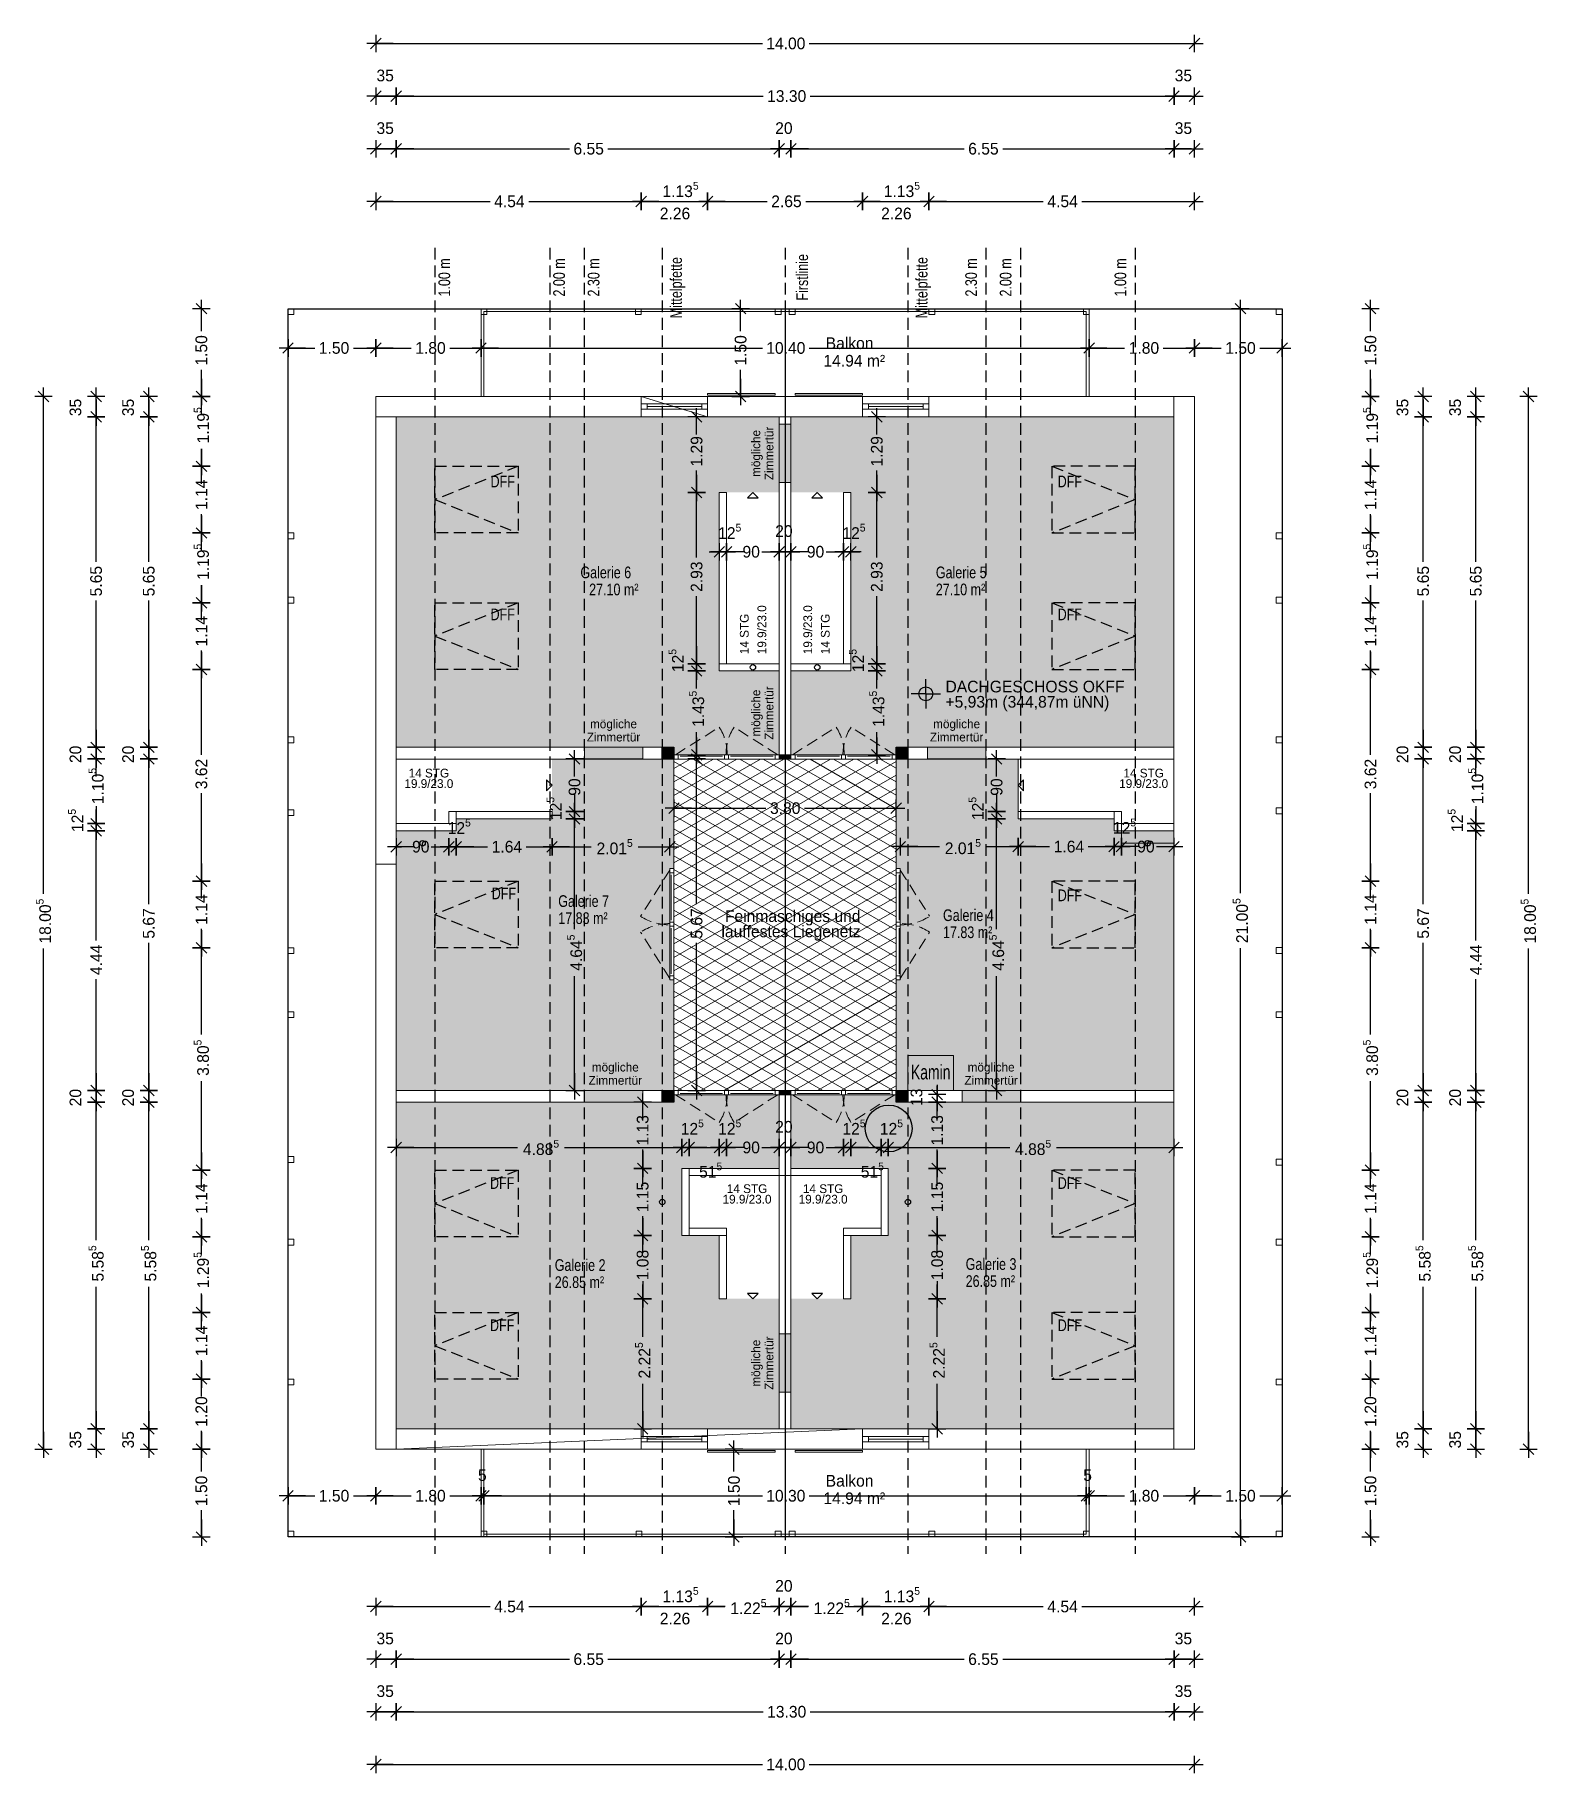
# Model space of a CAD drawing. Header units: metres. Extents: x 153 to 178.7, y 22.9 to 52.7.
import ezdxf

# ---------------------------------------------------------------- set-up
doc = ezdxf.new("R2010")
doc.units = ezdxf.units.M
doc.header["$XCLIPFRAME"] = 2
doc.header["$PDMODE"] = 65
for name, pattern in [('AUSGEZOGEN', [0]), ('PUNKT2_S9', [0.1, 0, -0.1]), ('VERDECKT2_S2', [0.27, 0.2, -0.07])]:
    doc.linetypes.add(name, pattern=pattern)
for name, color, linetype, lineweight in [('Allgemein01', 7, 'AUSGEZOGEN', 13), ('Allgemein03', 7, 'AUSGEZOGEN', 25), ('Beschriften', 7, 'AUSGEZOGEN', 13), ('Fenster', 7, 'AUSGEZOGEN', 13), ('Fenster-Flügel', 7, 'VERDECKT2_S2', 13), ('Fensterbank', 7, 'AUSGEZOGEN', 13), ('Pfosten_ Stützen', 7, 'AUSGEZOGEN', 13), ('Raum', 250, 'AUSGEZOGEN', 13), ('Raumbezeichnung', 7, 'AUSGEZOGEN', 13), ('Sanitär', 7, 'AUSGEZOGEN', 25), ('Standard', 7, 'AUSGEZOGEN', 25), ('Stütze Holz', 7, 'AUSGEZOGEN', 13), ('Text Allgemein', 7, 'AUSGEZOGEN', 13), ('Treppe', 7, 'AUSGEZOGEN', 13), ('Verschattung', 7, 'AUSGEZOGEN', 13), ('Wand Holz nicht tragend', 7, 'AUSGEZOGEN', 13), ('Wand Holz tragend', 7, 'AUSGEZOGEN', 13), ('Wohnfläche-Rohbau', 7, 'AUSGEZOGEN', 13)]:
    doc.layers.add(name, color=color, linetype=linetype, lineweight=lineweight)
doc.styles.add('ARIAL', font='arial.ttf')
doc.styles.add('Posterama Text Light', font='')
doc.styles.get('Posterama Text Light').set_extended_font_data('Posterama Text Light')
doc.dimstyles.new('DIMSTYLE_10', dxfattribs={"dimtxt": 0.2, "dimasz": 0.3, "dimexe": 0, "dimexo": 0, "dimgap": 0.1, "dimtad": 2, "dimdec": 1, "dimlfac": 100, "dimrnd": 0.5, "dimzin": 0, "dimdsep": 46, "dimtxsty": 'Posterama Text Light', "dimblk1": 'ALL_ML_STRICH', "dimblk2": 'ALL_ML_STRICH', "dimsah": 1, "dimcen": 0, "dimclrd": 7, "dimclre": 7, "dimclrt": 7, "dimadec": 0, "dimazin": 0, "dimtfac": 1, "dimtdec": 0, "dimtix": 1, "dimtmove": 2, "dimatfit": 3, "dimfxl": 0, "dimtvp": 1.2, "dimtzin": 0, "dimlwd": 0, "dimlwe": 25, "dimarcsym": 0})
doc.dimstyles.new('DIMSTYLE_11', dxfattribs={"dimtxt": 0.2, "dimasz": 0.3, "dimexe": 0, "dimexo": 0, "dimgap": 0.1, "dimtad": 0, "dimdec": 3, "dimrnd": 0.005, "dimzin": 0, "dimdsep": 46, "dimtxsty": 'Posterama Text Light', "dimblk1": 'ALL_ML_STRICH', "dimblk2": 'ALL_ML_STRICH', "dimsah": 1, "dimcen": 0, "dimclrd": 7, "dimclre": 7, "dimclrt": 7, "dimadec": 0, "dimazin": 0, "dimtfac": 1, "dimtdec": 0, "dimtix": 1, "dimtmove": 2, "dimatfit": 3, "dimfxl": 0, "dimtzin": 0, "dimlwd": 0, "dimlwe": 25, "dimarcsym": 0})
doc.dimstyles.new('DIMSTYLE_12', dxfattribs={"dimtxt": 0.2, "dimasz": 0.3, "dimexe": 0, "dimexo": 0, "dimgap": 0.1, "dimtad": 2, "dimdec": 1, "dimlfac": 100, "dimrnd": 0.5, "dimzin": 0, "dimdsep": 46, "dimtxsty": 'Posterama Text Light', "dimblk1": 'ALL_ML_STRICH', "dimblk2": 'ALL_ML_STRICH', "dimsah": 1, "dimcen": 0, "dimclrd": 7, "dimclre": 7, "dimclrt": 7, "dimadec": 0, "dimazin": 0, "dimtfac": 1, "dimtdec": 0, "dimtix": 1, "dimtmove": 2, "dimatfit": 3, "dimfxl": 0, "dimtvp": 1.2, "dimtzin": 0, "dimlwd": 0, "dimlwe": 25, "dimarcsym": 0})
doc.dimstyles.new('DIMSTYLE_13', dxfattribs={"dimtxt": 0.2, "dimasz": 0.3, "dimexe": 0, "dimexo": 0, "dimgap": 0.1, "dimtad": 0, "dimrnd": 0.005, "dimzin": 0, "dimdsep": 46, "dimtxsty": 'Posterama Text Light', "dimblk1": 'ALL_ML_STRICH', "dimblk2": 'ALL_ML_STRICH', "dimsah": 1, "dimcen": 0, "dimclrd": 7, "dimclre": 7, "dimclrt": 7, "dimadec": 0, "dimazin": 0, "dimtfac": 1, "dimtdec": 0, "dimtix": 1, "dimtmove": 2, "dimatfit": 3, "dimfxl": 0, "dimtzin": 0, "dimlwd": 0, "dimlwe": 25, "dimarcsym": 0})
doc.dimstyles.new('DIMSTYLE_14', dxfattribs={"dimtxt": 0.2, "dimasz": 0.3, "dimexe": 0, "dimexo": 0, "dimgap": 0.1, "dimtad": 0, "dimdec": 3, "dimrnd": 0.005, "dimzin": 0, "dimdsep": 46, "dimtxsty": 'Posterama Text Light', "dimblk1": 'ALL_ML_STRICH', "dimblk2": 'ALL_ML_STRICH', "dimsah": 1, "dimcen": 0, "dimclrd": 7, "dimclre": 7, "dimclrt": 7, "dimadec": 0, "dimazin": 0, "dimtfac": 1, "dimtdec": 0, "dimtix": 1, "dimtmove": 2, "dimatfit": 3, "dimfxl": 0, "dimtzin": 0, "dimlwd": 0, "dimlwe": 25, "dimarcsym": 0})
doc.dimstyles.new('DIMSTYLE_15', dxfattribs={"dimtxt": 0.2, "dimasz": 0.3, "dimexe": 0, "dimexo": 0, "dimgap": 0.1, "dimtad": 0, "dimrnd": 0.005, "dimzin": 0, "dimdsep": 46, "dimtxsty": 'Posterama Text Light', "dimblk1": 'ALL_ML_STRICH', "dimblk2": 'ALL_ML_STRICH', "dimsah": 1, "dimcen": 0, "dimclrd": 7, "dimclre": 7, "dimclrt": 7, "dimadec": 0, "dimazin": 0, "dimtfac": 1, "dimtdec": 0, "dimtix": 1, "dimtmove": 2, "dimatfit": 3, "dimfxl": 0, "dimtzin": 0, "dimlwd": 0, "dimlwe": 25, "dimarcsym": 0})
doc.dimstyles.new('DIMSTYLE_16', dxfattribs={"dimtxt": 0.2, "dimasz": 0.3, "dimexe": 0, "dimexo": 1e-06, "dimgap": 0.1, "dimtad": 0, "dimdec": 3, "dimrnd": 0.005, "dimzin": 4, "dimdsep": 46, "dimtxsty": 'Posterama Text Light', "dimblk1": 'ALL_ML_STRICH', "dimblk2": 'ALL_ML_STRICH', "dimsah": 1, "dimcen": 0, "dimse1": 1, "dimse2": 1, "dimclrd": 7, "dimclre": 7, "dimclrt": 7, "dimadec": 0, "dimazin": 0, "dimtfac": 1, "dimtdec": 0, "dimtix": 1, "dimtmove": 2, "dimatfit": 3, "dimfxl": 0, "dimtzin": 0, "dimlwd": 0, "dimlwe": 25, "dimarcsym": 0})
doc.dimstyles.new('DIMSTYLE_17', dxfattribs={"dimtxt": 0.2, "dimasz": 0.3, "dimexe": 0, "dimexo": 1e-06, "dimgap": 0.1, "dimtad": 0, "dimrnd": 0.005, "dimzin": 4, "dimdsep": 46, "dimtxsty": 'Posterama Text Light', "dimblk1": 'ALL_ML_STRICH', "dimblk2": 'ALL_ML_STRICH', "dimsah": 1, "dimcen": 0, "dimse1": 1, "dimse2": 1, "dimclrd": 7, "dimclre": 7, "dimclrt": 7, "dimadec": 0, "dimazin": 0, "dimtfac": 1, "dimtdec": 0, "dimtix": 1, "dimtmove": 2, "dimatfit": 3, "dimfxl": 0, "dimtzin": 0, "dimlwd": 0, "dimlwe": 25, "dimarcsym": 0})
doc.dimstyles.new('DIMSTYLE_18', dxfattribs={"dimtxt": 0.2, "dimasz": 0.3, "dimexe": 0, "dimexo": 1e-06, "dimgap": 0.1, "dimtad": 0, "dimrnd": 0.005, "dimzin": 4, "dimdsep": 46, "dimtxsty": 'Posterama Text Light', "dimblk1": 'ALL_ML_STRICH', "dimblk2": 'ALL_ML_STRICH', "dimsah": 1, "dimcen": 0, "dimse1": 1, "dimse2": 1, "dimclrd": 7, "dimclre": 7, "dimclrt": 7, "dimadec": 0, "dimazin": 0, "dimtfac": 1, "dimtdec": 0, "dimtix": 1, "dimtmove": 2, "dimatfit": 3, "dimfxl": 0, "dimtzin": 0, "dimlwd": 0, "dimlwe": 25, "dimarcsym": 0})
doc.dimstyles.new('DIMSTYLE_19', dxfattribs={"dimtxt": 0.2, "dimasz": 0.3, "dimexe": 0, "dimexo": 1e-06, "dimgap": 0.1, "dimtad": 0, "dimdec": 3, "dimrnd": 0.005, "dimzin": 4, "dimdsep": 46, "dimtxsty": 'Posterama Text Light', "dimblk1": 'ALL_ML_STRICH', "dimblk2": 'ALL_ML_STRICH', "dimsah": 1, "dimcen": 0, "dimse1": 1, "dimse2": 1, "dimclrd": 7, "dimclre": 7, "dimclrt": 7, "dimadec": 0, "dimazin": 0, "dimtfac": 1, "dimtdec": 0, "dimtix": 1, "dimtmove": 2, "dimatfit": 3, "dimfxl": 0, "dimtzin": 0, "dimlwd": 0, "dimlwe": 25, "dimarcsym": 0})
doc.dimstyles.new('DIMSTYLE_2', dxfattribs={"dimtxt": 0.2, "dimasz": 0.3, "dimexe": 0, "dimexo": 1e-06, "dimgap": 0.1, "dimtad": 0, "dimrnd": 0.005, "dimzin": 0, "dimdsep": 46, "dimtxsty": 'Posterama Text Light', "dimblk1": 'ALL_ML_STRICH', "dimblk2": 'ALL_ML_STRICH', "dimsah": 1, "dimcen": 0, "dimse1": 1, "dimse2": 1, "dimclrd": 7, "dimclre": 7, "dimclrt": 7, "dimadec": 0, "dimazin": 0, "dimtfac": 1, "dimtdec": 0, "dimtix": 1, "dimtmove": 2, "dimatfit": 3, "dimfxl": 0, "dimtzin": 0, "dimlwd": 0, "dimlwe": 25, "dimarcsym": 0})
doc.dimstyles.new('DIMSTYLE_20', dxfattribs={"dimtxt": 0.2, "dimasz": 0.3, "dimexe": 0, "dimexo": 1e-06, "dimgap": 0.1, "dimtad": 2, "dimdec": 1, "dimlfac": 100, "dimrnd": 0.5, "dimzin": 4, "dimdsep": 46, "dimtxsty": 'Posterama Text Light', "dimblk1": 'ALL_ML_STRICH', "dimblk2": 'ALL_ML_STRICH', "dimsah": 1, "dimcen": 0, "dimse1": 1, "dimse2": 1, "dimclrd": 7, "dimclre": 7, "dimclrt": 7, "dimadec": 0, "dimazin": 0, "dimtfac": 1, "dimtdec": 0, "dimtix": 1, "dimtmove": 2, "dimatfit": 3, "dimfxl": 0, "dimtvp": 1.2, "dimtzin": 0, "dimlwd": 0, "dimlwe": 25, "dimarcsym": 0})
doc.dimstyles.new('DIMSTYLE_21', dxfattribs={"dimtxt": 0.2, "dimasz": 0.3, "dimexe": 0, "dimexo": 1e-06, "dimgap": 0.1, "dimtad": 2, "dimdec": 1, "dimlfac": 100, "dimrnd": 0.5, "dimzin": 4, "dimdsep": 46, "dimtxsty": 'Posterama Text Light', "dimblk1": 'ALL_ML_STRICH', "dimblk2": 'ALL_ML_STRICH', "dimsah": 1, "dimcen": 0, "dimse1": 1, "dimse2": 1, "dimclrd": 7, "dimclre": 7, "dimclrt": 7, "dimadec": 0, "dimazin": 0, "dimtfac": 1, "dimtdec": 0, "dimtix": 1, "dimtmove": 2, "dimatfit": 3, "dimfxl": 0, "dimtvp": 1.2, "dimtzin": 0, "dimlwd": 0, "dimlwe": 25, "dimarcsym": 0})
doc.dimstyles.new('DIMSTYLE_22', dxfattribs={"dimtxt": 0.2, "dimasz": 0.3, "dimexe": 0, "dimexo": 1e-06, "dimgap": 0.1, "dimtad": 0, "dimdec": 1, "dimlfac": 100, "dimrnd": 0.5, "dimzin": 4, "dimdsep": 46, "dimtxsty": 'Posterama Text Light', "dimblk1": 'ALL_ML_STRICH', "dimblk2": 'ALL_ML_STRICH', "dimsah": 1, "dimcen": 0, "dimse1": 1, "dimse2": 1, "dimclrd": 7, "dimclre": 7, "dimclrt": 7, "dimadec": 0, "dimazin": 0, "dimtfac": 1, "dimtdec": 0, "dimtix": 1, "dimtmove": 2, "dimatfit": 3, "dimfxl": 0, "dimtzin": 0, "dimlwd": 0, "dimlwe": 25, "dimarcsym": 0})
doc.dimstyles.new('DIMSTYLE_23', dxfattribs={"dimtxt": 0.2, "dimasz": 0.3, "dimexe": 0, "dimexo": 1e-06, "dimgap": 0.1, "dimtad": 0, "dimdec": 1, "dimlfac": 100, "dimrnd": 0.5, "dimzin": 4, "dimdsep": 46, "dimtxsty": 'Posterama Text Light', "dimblk1": 'ALL_ML_STRICH', "dimblk2": 'ALL_ML_STRICH', "dimsah": 1, "dimcen": 0, "dimse1": 1, "dimse2": 1, "dimclrd": 7, "dimclre": 7, "dimclrt": 7, "dimadec": 0, "dimazin": 0, "dimtfac": 1, "dimtdec": 0, "dimtix": 1, "dimtmove": 2, "dimatfit": 3, "dimfxl": 0, "dimtzin": 0, "dimlwd": 0, "dimlwe": 25, "dimarcsym": 0})
doc.dimstyles.new('DIMSTYLE_24', dxfattribs={"dimtxt": 0.2, "dimasz": 0.3, "dimexe": 0, "dimexo": 1e-06, "dimgap": 0.1, "dimtad": 0, "dimdec": 1, "dimlfac": 100, "dimrnd": 0.5, "dimzin": 4, "dimdsep": 46, "dimtxsty": 'Posterama Text Light', "dimblk1": 'ALL_ML_STRICH', "dimblk2": 'ALL_ML_STRICH', "dimsah": 1, "dimcen": 0, "dimse1": 1, "dimse2": 1, "dimclrd": 7, "dimclre": 7, "dimclrt": 7, "dimadec": 0, "dimazin": 0, "dimtfac": 1, "dimtdec": 0, "dimtix": 1, "dimtmove": 2, "dimatfit": 3, "dimfxl": 0, "dimtvp": 1.2, "dimtzin": 0, "dimlwd": 0, "dimlwe": 25, "dimarcsym": 0})
doc.dimstyles.new('DIMSTYLE_25', dxfattribs={"dimtxt": 0.2, "dimasz": 0.3, "dimexe": 0, "dimexo": 1e-06, "dimgap": 0.1, "dimtad": 0, "dimdec": 1, "dimlfac": 100, "dimrnd": 0.5, "dimzin": 4, "dimdsep": 46, "dimtxsty": 'Posterama Text Light', "dimblk1": 'ALL_ML_STRICH', "dimblk2": 'ALL_ML_STRICH', "dimsah": 1, "dimcen": 0, "dimse1": 1, "dimse2": 1, "dimclrd": 7, "dimclre": 7, "dimclrt": 7, "dimadec": 0, "dimazin": 0, "dimtfac": 1, "dimtdec": 0, "dimtix": 1, "dimtmove": 2, "dimatfit": 3, "dimfxl": 0, "dimtvp": 1.2, "dimtzin": 0, "dimlwd": 0, "dimlwe": 25, "dimarcsym": 0})
doc.dimstyles.new('DIMSTYLE_3', dxfattribs={"dimtxt": 0.2, "dimasz": 0.3, "dimexe": 0, "dimexo": 1e-06, "dimgap": 0.1, "dimtad": 0, "dimrnd": 0.005, "dimzin": 0, "dimdsep": 46, "dimtxsty": 'Posterama Text Light', "dimblk1": 'ALL_ML_STRICH', "dimblk2": 'ALL_ML_STRICH', "dimsah": 1, "dimcen": 0, "dimse1": 1, "dimse2": 1, "dimclrd": 7, "dimclre": 7, "dimclrt": 7, "dimadec": 0, "dimazin": 0, "dimtfac": 1, "dimtdec": 0, "dimtix": 1, "dimtmove": 2, "dimatfit": 3, "dimfxl": 0, "dimtzin": 0, "dimlwd": 0, "dimlwe": 25, "dimarcsym": 0})
doc.dimstyles.new('DIMSTYLE_4', dxfattribs={"dimtxt": 0.2, "dimasz": 0.3, "dimexe": 0, "dimexo": 1e-06, "dimgap": 0.1, "dimtad": 2, "dimdec": 1, "dimlfac": 100, "dimrnd": 0.5, "dimzin": 0, "dimdsep": 46, "dimtxsty": 'Posterama Text Light', "dimblk1": 'ALL_ML_STRICH', "dimblk2": 'ALL_ML_STRICH', "dimsah": 1, "dimcen": 0, "dimse1": 1, "dimse2": 1, "dimclrd": 7, "dimclre": 7, "dimclrt": 7, "dimadec": 0, "dimazin": 0, "dimtfac": 1, "dimtdec": 0, "dimtix": 1, "dimtmove": 2, "dimatfit": 3, "dimfxl": 0, "dimtvp": 1.2, "dimtzin": 0, "dimlwd": 0, "dimlwe": 25, "dimarcsym": 0})
doc.dimstyles.new('DIMSTYLE_5', dxfattribs={"dimtxt": 0.2, "dimasz": 0.3, "dimexe": 0, "dimexo": 1e-06, "dimgap": 0.1, "dimtad": 0, "dimdec": 3, "dimrnd": 0.005, "dimzin": 0, "dimdsep": 46, "dimtxsty": 'Posterama Text Light', "dimblk1": 'ALL_ML_STRICH', "dimblk2": 'ALL_ML_STRICH', "dimsah": 1, "dimcen": 0, "dimse1": 1, "dimse2": 1, "dimclrd": 7, "dimclre": 7, "dimclrt": 7, "dimadec": 0, "dimazin": 0, "dimtfac": 1, "dimtdec": 0, "dimtix": 1, "dimtmove": 2, "dimatfit": 3, "dimfxl": 0, "dimtzin": 0, "dimlwd": 0, "dimlwe": 25, "dimarcsym": 0})
doc.dimstyles.new('DIMSTYLE_6', dxfattribs={"dimtxt": 0.2, "dimasz": 0.3, "dimexe": 0, "dimexo": 1e-06, "dimgap": 0.1, "dimtad": 2, "dimdec": 1, "dimlfac": 100, "dimrnd": 0.5, "dimzin": 0, "dimdsep": 46, "dimtxsty": 'Posterama Text Light', "dimblk1": 'ALL_ML_STRICH', "dimblk2": 'ALL_ML_STRICH', "dimsah": 1, "dimcen": 0, "dimse1": 1, "dimse2": 1, "dimclrd": 7, "dimclre": 7, "dimclrt": 7, "dimadec": 0, "dimazin": 0, "dimtfac": 1, "dimtdec": 0, "dimtix": 1, "dimtmove": 2, "dimatfit": 3, "dimfxl": 0, "dimtvp": 1.2, "dimtzin": 0, "dimlwd": 0, "dimlwe": 25, "dimarcsym": 0})
doc.dimstyles.new('DIMSTYLE_7', dxfattribs={"dimtxt": 0.2, "dimasz": 0.3, "dimexe": 0, "dimexo": 1e-06, "dimgap": 0.1, "dimtad": 0, "dimdec": 3, "dimrnd": 0.005, "dimzin": 0, "dimdsep": 46, "dimtxsty": 'Posterama Text Light', "dimblk1": 'ALL_ML_STRICH', "dimblk2": 'ALL_ML_STRICH', "dimsah": 1, "dimcen": 0, "dimse1": 1, "dimse2": 1, "dimclrd": 7, "dimclre": 7, "dimclrt": 7, "dimadec": 0, "dimazin": 0, "dimtfac": 1, "dimtdec": 0, "dimtix": 1, "dimtmove": 2, "dimatfit": 3, "dimfxl": 0, "dimtzin": 0, "dimlwd": 0, "dimlwe": 25, "dimarcsym": 0})
doc.dimstyles.new('DIMSTYLE_8', dxfattribs={"dimtxt": 0.2, "dimasz": 0.3, "dimexe": 0, "dimexo": 1e-06, "dimgap": 0.1, "dimtad": 2, "dimdec": 3, "dimrnd": 0.005, "dimzin": 0, "dimdsep": 46, "dimtxsty": 'Posterama Text Light', "dimblk1": 'ALL_ML_STRICH', "dimblk2": 'ALL_ML_STRICH', "dimsah": 1, "dimcen": 0, "dimse1": 1, "dimse2": 1, "dimclrd": 7, "dimclre": 7, "dimclrt": 7, "dimadec": 0, "dimazin": 0, "dimtfac": 1, "dimtdec": 0, "dimtix": 1, "dimtmove": 2, "dimatfit": 3, "dimfxl": 0, "dimtzin": 0, "dimlwd": 0, "dimlwe": 25, "dimarcsym": 0})
doc.dimstyles.new('DIMSTYLE_9', dxfattribs={"dimtxt": 0.2, "dimasz": 0.3, "dimexe": 0, "dimexo": 1e-06, "dimgap": 0.1, "dimtad": 2, "dimdec": 3, "dimrnd": 0.005, "dimzin": 0, "dimdsep": 46, "dimtxsty": 'Posterama Text Light', "dimblk1": 'ALL_ML_STRICH', "dimblk2": 'ALL_ML_STRICH', "dimsah": 1, "dimcen": 0, "dimse1": 1, "dimse2": 1, "dimclrd": 7, "dimclre": 7, "dimclrt": 7, "dimadec": 0, "dimazin": 0, "dimtfac": 1, "dimtdec": 0, "dimtix": 1, "dimtmove": 2, "dimatfit": 3, "dimfxl": 0, "dimtzin": 0, "dimlwd": 0, "dimlwe": 25, "dimarcsym": 0})
picture_1 = doc.add_image_def('image1.jpg', size_in_pixel=(256, 256))
picture_2 = doc.add_image_def('image2.jpg', size_in_pixel=(256, 256))

msp = doc.modelspace()

# ---------------------------------------------------------------- texts
at = {"transparency": 33554687, "char_height": 0.2, "width": 0.054754, "attachment_point": 7, "style": 'ARIAL'}
for insert in [(163.1669, 43.7061), (168.3753, 43.7061), (161.9186, 38.0854), (168.4979, 37.8441), (161.859, 31.8609), (168.8854, 31.879)]:
    msp.add_mtext('}\\P', dxfattribs=dict(at, insert=insert))
at = {"layer": 'Beschriften', "color": 5, "linetype": 'AUSGEZOGEN', "lineweight": 25, "transparency": 33554687, "char_height": 0.2, "attachment_point": 7, "style": 'Posterama Text Light'}
for s, insert, width, rotation in [('\\A1;{\\fPosterama Text Light|i0|b0;\\H0.200000;\\W0.800000;\\C5;1.00 m}\\P', (160.0731, 48.1933), 0.76, 89.99865), ('\\A1;{\\fPosterama Text Light|i0|b0;\\H0.200000;\\W0.800000;\\C5;2.00 m}\\P', (162.0357, 48.1933), 0.802667, 89.99865), ('\\A1;{\\fPosterama Text Light|i0|b0;\\H0.200000;\\W0.800000;\\C5;2.30 m}\\P', (162.6257, 48.1933), 0.778667, 89.99865), ('\\A1;{\\fPosterama Text Light|i0|b0;\\H0.200000;\\W0.800000;\\C5;2.30 m}\\P', (169.0818, 48.1933), 0.778667, 90.00135), ('\\A1;{\\fPosterama Text Light|i0|b0;\\H0.200000;\\W0.800000;\\C5;2.00 m}\\P', (169.6718, 48.1933), 0.802667, 90.00135), ('\\A1;{\\fPosterama Text Light|i0|b0;\\H0.200000;\\W0.800000;\\C5;1.00 m}\\P', (171.6344, 48.1933), 0.76, 90.00135)]:
    msp.add_mtext(s, dxfattribs=dict(at, insert=insert, width=width, rotation=rotation))
at = {"layer": 'Beschriften', "color": 7, "linetype": 'AUSGEZOGEN', "lineweight": 25, "transparency": 33554687, "char_height": 0.2, "attachment_point": 7, "rotation": 90.00135, "style": 'Posterama Text Light'}
for s, insert, width in [('\\A1;{\\fPosterama Text Light|i0|b0;\\H0.200000;\\W0.800000;\\C7;Mittelpfette}\\P', (164.0929, 47.8222), 1.266667), ('\\A1;{\\fPosterama Text Light|i0|b0;\\H0.200000;\\W0.800000;\\C7;Firstlinie}\\P', (166.1929, 48.1233), 0.938667), ('\\A1;{\\fPosterama Text Light|i0|b0;\\H0.200000;\\W0.800000;\\C7;Mittelpfette}\\P', (168.2929, 47.8222), 1.266667)]:
    msp.add_mtext(s, dxfattribs=dict(at, insert=insert, width=width))
at = {"layer": 'Pfosten_ Stützen', "color": 7, "linetype": 'AUSGEZOGEN', "lineweight": 25, "transparency": 33554687, "char_height": 0.2, "width": 0.485333, "attachment_point": 8, "style": 'Posterama Text Light'}
for insert in [(160.9695, 44.9311), (170.6664, 44.9311), (160.9695, 42.658), (170.6664, 42.658), (160.9895, 37.8865), (170.6683, 37.8536), (160.9595, 32.9336), (170.6683, 32.9336), (160.9595, 30.5011), (170.6683, 30.5011)]:
    msp.add_mtext('\\A1;{\\fPosterama Text Light|i0|b0;\\H0.200000;\\W0.800000;\\C7;DFF}\\P', dxfattribs=dict(at, insert=insert))
at = {"layer": 'Pfosten_ Stützen', "color": 1, "linetype": 'AUSGEZOGEN', "lineweight": 35, "transparency": 33554687, "insert": (168.5399, 41.6241), "char_height": 0.2, "width": 3.114416, "attachment_point": 1, "line_spacing_factor": 0.783133, "style": 'ARIAL'}
msp.add_mtext('\\A1;{\\fPosterama Text Light|i0|b0;\\H0.200000;\\W1.000000;\\C1;DACHGESCHOSS OKFF}\\P{\\fPosterama Text Light|i0|b0;\\H0.200000;\\W1.000000;\\C7;+5,93m (344,87m üNN)}\\P', dxfattribs=at)
at = {"layer": 'Pfosten_ Stützen', "color": 7, "linetype": 'AUSGEZOGEN', "lineweight": 13, "transparency": 33554687, "insert": (167.0878, 37.6983), "char_height": 0.2, "width": 2.681293, "attachment_point": 3, "line_spacing_factor": 0.783133, "style": 'ARIAL'}
msp.add_mtext('\\A1;{\\fPosterama Text Light|i0|b0;\\H0.200000;\\W1.000000;\\C7;Feinmaschiges und }\\P{\\fPosterama Text Light|i0|b0;\\H0.200000;\\W1.000000;\\C7;lauffestes Liegenetz}\\P', dxfattribs=at)
at = {"layer": 'Raumbezeichnung', "transparency": 33554687, "char_height": 0.2, "attachment_point": 7, "style": 'Posterama Text Light'}
for s, insert, width in [('\\A1;{\\fPosterama Text Light|i0|b0;\\H0.200000;\\W0.800000;\\C7;Galerie 6}\\P', (162.2976, 43.3729), 1.005333), ('\\A1;{\\fPosterama Text Light|i0|b0;\\H0.200000;\\W0.800000;\\C7;Galerie 5}\\P', (168.3753, 43.3729), 1.002667), ('\\A1;{\\fPosterama Text Light|i0|b0;\\H0.200000;\\W0.800000;\\C7;Galerie 7}\\P', (161.9186, 37.7522), 0.986667), ('\\A1;{\\fPosterama Text Light|i0|b0;\\H0.200000;\\W0.800000;\\C7;Galerie 4}\\P', (168.4979, 37.5109), 1.002667), ('\\A1;{\\fPosterama Text Light|i0|b0;\\H0.200000;\\W0.800000;\\C7;Galerie 2}\\P', (161.859, 31.5277), 0.992), ('\\A1;{\\fPosterama Text Light|i0|b0;\\H0.200000;\\W0.800000;\\C7;Galerie 3}\\P', (168.8854, 31.5458), 1.002667)]:
    msp.add_mtext(s, dxfattribs=dict(at, insert=insert, width=width))
at = {"layer": 'Sanitär', "color": 7, "linetype": 'AUSGEZOGEN', "lineweight": 13, "transparency": 33554687, "insert": (168.2873, 34.802), "char_height": 0.25, "width": 0.78869, "attachment_point": 8, "style": 'Posterama Text Light'}
msp.add_mtext('\\A1;{\\fPosterama Text Light|i0|b0;\\H0.250000;\\W0.714286;\\C7;Kamin}\\P', dxfattribs=at)
at = {"layer": 'Standard', "color": 7, "linetype": 'AUSGEZOGEN', "lineweight": 13, "transparency": 33554687, "insert": (162.7295, 31.7762), "char_height": 0.2, "width": 0.068443, "attachment_point": 1, "style": 'ARIAL'}
msp.add_mtext('}\\P', dxfattribs=at)
at = {"layer": 'Text Allgemein', "color": 8, "linetype": 'AUSGEZOGEN', "lineweight": 13, "transparency": 33554687, "char_height": 0.15, "width": 1.08099, "attachment_point": 2, "rotation": 90, "line_spacing_factor": 0.903614, "style": 'ARIAL'}
for insert in [(165.2221, 45.5107), (165.2221, 41.0707), (165.2221, 29.9536)]:
    msp.add_mtext('\\A1;{\\fPosterama Text Light|i0|b0;\\H0.150000;\\W1.000000;\\C8;mögliche }\\P{\\fPosterama Text Light|i0|b0;\\H0.150000;\\W1.000000;\\C8;Zimmertür}\\P', dxfattribs=dict(at, insert=insert))
at = {"layer": 'Text Allgemein', "color": 8, "linetype": 'AUSGEZOGEN', "lineweight": 13, "transparency": 33554687, "char_height": 0.15, "width": 1.08099, "attachment_point": 2, "line_spacing_factor": 0.903614, "style": 'ARIAL'}
for insert in [(162.864, 40.9604), (168.7311, 40.9604), (162.894, 35.0904), (169.3211, 35.0904)]:
    msp.add_mtext('\\A1;{\\fPosterama Text Light|i0|b0;\\H0.150000;\\W1.000000;\\C8;mögliche }\\P{\\fPosterama Text Light|i0|b0;\\H0.150000;\\W1.000000;\\C8;Zimmertür}\\P', dxfattribs=dict(at, insert=insert))
at = {"layer": 'Wand Holz tragend', "color": 7, "linetype": 'AUSGEZOGEN', "lineweight": 13, "transparency": 33554687, "char_height": 0.2, "attachment_point": 5, "style": 'Posterama Text Light'}
for s, insert, width in [('\\A1;{\\fPosterama Text Light|i0|b0;\\H0.200000;\\W1.000000;\\C7;Balkon}\\P', (166.9004, 47.3942), 0.953333), ('\\A1;{\\fPosterama Text Light|i0|b0;\\H0.200000;\\W1.000000;\\C7;14.94 m²}\\P', (166.9804, 47.0942), 1.15), ('\\A1;{\\fPosterama Text Light|i0|b0;\\H0.200000;\\W1.000000;\\C7;Balkon}\\P', (166.9004, 27.9413), 0.953333), ('\\A1;{\\fPosterama Text Light|i0|b0;\\H0.200000;\\W1.000000;\\C7;14.94 m²}\\P', (166.9804, 27.6413), 1.15)]:
    msp.add_mtext(s, dxfattribs=dict(at, insert=insert, width=width))
at = {"layer": 'Wand Holz tragend', "color": 7, "linetype": 'AUSGEZOGEN', "lineweight": 25, "transparency": 33554687, "char_height": 0.15, "attachment_point": 1, "rotation": 90, "style": 'Posterama Text Light'}
for s, insert, width in [('\\A1;{\\fPosterama Text Light|i0|b0;\\H0.150000;\\W1.000000;\\C7;19.9/23.0}\\P', (165.3253, 42.0776), 0.9225), ('\\A1;{\\fPosterama Text Light|i0|b0;\\H0.150000;\\W1.000000;\\C7;19.9/23.0}\\P', (166.1102, 42.0776), 0.9225), ('\\A1;{\\fPosterama Text Light|i0|b0;\\H0.150000;\\W1.000000;\\C7;14 STG}\\P', (165.0253, 42.0776), 0.7125), ('\\A1;{\\fPosterama Text Light|i0|b0;\\H0.150000;\\W1.000000;\\C7;14 STG}\\P', (166.4102, 42.0776), 0.7125)]:
    msp.add_mtext(s, dxfattribs=dict(at, insert=insert, width=width))
at = {"layer": 'Wand Holz tragend', "color": 7, "linetype": 'AUSGEZOGEN', "lineweight": 25, "transparency": 33554687, "char_height": 0.15, "attachment_point": 8, "style": 'Posterama Text Light'}
for s, insert, width in [('\\A1;{\\fPosterama Text Light|i0|b0;\\H0.150000;\\W1.000000;\\C7;19.9/23.0}\\P', (159.7062, 39.7871), 0.9225), ('\\A1;{\\fPosterama Text Light|i0|b0;\\H0.150000;\\W1.000000;\\C7;14 STG}\\P', (159.7062, 39.9671), 0.7125), ('\\A1;{\\fPosterama Text Light|i0|b0;\\H0.150000;\\W1.000000;\\C7;19.9/23.0}\\P', (171.9293, 39.7871), 0.9225), ('\\A1;{\\fPosterama Text Light|i0|b0;\\H0.150000;\\W1.000000;\\C7;14 STG}\\P', (171.9293, 39.9671), 0.7125), ('\\A1;{\\fPosterama Text Light|i0|b0;\\H0.150000;\\W1.000000;\\C7;14 STG}\\P', (165.1472, 32.8601), 0.7125), ('\\A1;{\\fPosterama Text Light|i0|b0;\\H0.150000;\\W1.000000;\\C7;14 STG}\\P', (166.4483, 32.8601), 0.7125), ('\\A1;{\\fPosterama Text Light|i0|b0;\\H0.150000;\\W1.000000;\\C7;19.9/23.0}\\P', (165.1472, 32.6801), 0.9225), ('\\A1;{\\fPosterama Text Light|i0|b0;\\H0.150000;\\W1.000000;\\C7;19.9/23.0}\\P', (166.4483, 32.6801), 0.9225)]:
    msp.add_mtext(s, dxfattribs=dict(at, insert=insert, width=width))
at = {"layer": 'Wohnfläche-Rohbau', "transparency": 33554687, "char_height": 0.2, "attachment_point": 7, "style": 'Posterama Text Light'}
for s, insert, width in [('\\A1;{\\fPosterama Text Light|i0|b0;\\H0.200000;\\W0.800000;\\C7;27.10 m²}\\P', (162.4469, 43.0813), 0.914667), ('\\A1;{\\fPosterama Text Light|i0|b0;\\H0.200000;\\W0.800000;\\C7;27.10 m²}\\P', (168.3753, 43.0813), 0.914667), ('\\A1;{\\fPosterama Text Light|i0|b0;\\H0.200000;\\W0.800000;\\C7;17.83 m²}\\P', (161.9186, 37.4607), 0.904), ('\\A1;{\\fPosterama Text Light|i0|b0;\\H0.200000;\\W0.800000;\\C7;17.83 m²}\\P', (168.4979, 37.2193), 0.904), ('\\A1;{\\fPosterama Text Light|i0|b0;\\H0.200000;\\W0.800000;\\C7;26.85 m²}\\P', (161.859, 31.2361), 0.965333), ('\\A1;{\\fPosterama Text Light|i0|b0;\\H0.200000;\\W0.800000;\\C7;26.85 m²}\\P', (168.8854, 31.2542), 0.965333)]:
    msp.add_mtext(s, dxfattribs=dict(at, insert=insert, width=width))

# ---------------------------------------------------------------- blocks, each defined once
blk = doc.blocks.new('COMPLEXOBJECT_0')
at = {"layer": 'Standard', "linetype": 'AUSGEZOGEN', "lineweight": 25, "transparency": 33554687}
blk.add_hatch(color=31, dxfattribs=at).paths.add_polyline_path([(167.698, 40.485), (167.698, 40.285), (167.898, 40.285), (167.898, 40.485)])
at = {"layer": 'Standard', "color": 7, "linetype": 'AUSGEZOGEN', "lineweight": 25, "transparency": 33554687}
blk.add_lwpolyline([(167.698, 40.485), (167.898, 40.485), (167.898, 40.285), (167.698, 40.285), (167.698, 40.485)], close=True, dxfattribs=at)
blk = doc.blocks.new('COMPLEXOBJECT_1')
at = {"layer": 'Standard', "linetype": 'AUSGEZOGEN', "lineweight": 25, "transparency": 33554687}
blk.add_hatch(color=31, dxfattribs=at).paths.add_polyline_path([(163.698, 40.485), (163.698, 40.285), (163.898, 40.285), (163.898, 40.485)])
at = {"layer": 'Standard', "color": 7, "linetype": 'AUSGEZOGEN', "lineweight": 25, "transparency": 33554687}
blk.add_lwpolyline([(163.698, 40.485), (163.898, 40.485), (163.898, 40.285), (163.698, 40.285), (163.698, 40.485)], close=True, dxfattribs=at)
blk = doc.blocks.new('COMPLEXOBJECT_2')
at = {"layer": 'Standard', "linetype": 'AUSGEZOGEN', "lineweight": 25, "transparency": 33554687}
blk.add_hatch(color=31, dxfattribs=at).paths.add_polyline_path([(163.698, 34.615), (163.698, 34.415), (163.898, 34.415), (163.898, 34.615)])
at = {"layer": 'Standard', "color": 7, "linetype": 'AUSGEZOGEN', "lineweight": 25, "transparency": 33554687}
blk.add_lwpolyline([(163.698, 34.615), (163.898, 34.615), (163.898, 34.415), (163.698, 34.415), (163.698, 34.615)], close=True, dxfattribs=at)
blk = doc.blocks.new('COMPLEXOBJECT_3')
at = {"layer": 'Standard', "linetype": 'AUSGEZOGEN', "lineweight": 25, "transparency": 33554687}
blk.add_hatch(color=31, dxfattribs=at).paths.add_polyline_path([(167.698, 34.615), (167.698, 34.415), (167.898, 34.415), (167.898, 34.615)])
at = {"layer": 'Standard', "color": 7, "linetype": 'AUSGEZOGEN', "lineweight": 25, "transparency": 33554687}
blk.add_lwpolyline([(167.698, 34.615), (167.898, 34.615), (167.898, 34.415), (167.698, 34.415), (167.698, 34.615)], close=True, dxfattribs=at)
blk = doc.blocks.new('COMPLEXOBJECT_4')
at = {"layer": 'Allgemein03', "color": 7, "linetype": 'VERDECKT2_S2', "lineweight": 25, "transparency": 33554687}
blk.add_lwpolyline([(159.81, 45.29), (161.236, 45.29), (161.236, 44.15), (159.81, 44.15), (159.81, 45.29)], close=True, dxfattribs=at)
blk.add_lwpolyline([(161.236, 45.29), (159.81, 44.72), (161.236, 44.15)], dxfattribs=at)
blk = doc.blocks.new('COMPLEXOBJECT_5')
at = {"layer": 'Allgemein03', "color": 7, "linetype": 'VERDECKT2_S2', "lineweight": 25, "transparency": 33554687}
blk.add_lwpolyline([(159.81, 42.957), (161.236, 42.957), (161.236, 41.817), (159.81, 41.817), (159.81, 42.957)], close=True, dxfattribs=at)
blk.add_lwpolyline([(161.236, 42.957), (159.81, 42.387), (161.236, 41.817)], dxfattribs=at)
blk = doc.blocks.new('COMPLEXOBJECT_6')
at = {"layer": 'Allgemein03', "color": 7, "linetype": 'VERDECKT2_S2', "lineweight": 25, "transparency": 33554687}
blk.add_lwpolyline([(159.81, 38.197), (161.236, 38.197), (161.236, 37.057), (159.81, 37.057), (159.81, 38.197)], close=True, dxfattribs=at)
blk.add_lwpolyline([(161.236, 38.197), (159.81, 37.627), (161.236, 37.057)], dxfattribs=at)
blk = doc.blocks.new('COMPLEXOBJECT_7')
at = {"layer": 'Allgemein03', "color": 7, "linetype": 'VERDECKT2_S2', "lineweight": 25, "transparency": 33554687}
blk.add_lwpolyline([(159.81, 33.254), (161.236, 33.254), (161.236, 32.114), (159.81, 32.114), (159.81, 33.254)], close=True, dxfattribs=at)
blk.add_lwpolyline([(161.236, 33.254), (159.81, 32.684), (161.236, 32.114)], dxfattribs=at)
blk = doc.blocks.new('COMPLEXOBJECT_8')
at = {"layer": 'Allgemein03', "color": 7, "linetype": 'VERDECKT2_S2', "lineweight": 25, "transparency": 33554687}
blk.add_lwpolyline([(159.81, 30.822), (161.236, 30.822), (161.236, 29.682), (159.81, 29.682), (159.81, 30.822)], close=True, dxfattribs=at)
blk.add_lwpolyline([(161.236, 30.822), (159.81, 30.252), (161.236, 29.682)], dxfattribs=at)
blk = doc.blocks.new('COMPLEXOBJECT_9')
at = {"layer": 'Allgemein03', "color": 7, "linetype": 'VERDECKT2_S2', "lineweight": 25, "transparency": 33554687}
blk.add_lwpolyline([(171.785, 38.197), (170.36, 38.197), (170.36, 37.057), (171.785, 37.057), (171.785, 38.197)], close=True, dxfattribs=at)
blk.add_lwpolyline([(170.36, 38.197), (171.785, 37.627), (170.36, 37.057)], dxfattribs=at)
blk = doc.blocks.new('COMPLEXOBJECT_10')
at = {"layer": 'Allgemein03', "color": 7, "linetype": 'VERDECKT2_S2', "lineweight": 25, "transparency": 33554687}
blk.add_lwpolyline([(171.785, 33.254), (170.36, 33.254), (170.36, 32.114), (171.785, 32.114), (171.785, 33.254)], close=True, dxfattribs=at)
blk.add_lwpolyline([(170.36, 33.254), (171.785, 32.684), (170.36, 32.114)], dxfattribs=at)
blk = doc.blocks.new('COMPLEXOBJECT_11')
at = {"layer": 'Allgemein03', "color": 7, "linetype": 'VERDECKT2_S2', "lineweight": 25, "transparency": 33554687}
blk.add_lwpolyline([(171.785, 30.822), (170.36, 30.822), (170.36, 29.682), (171.785, 29.682), (171.785, 30.822)], close=True, dxfattribs=at)
blk.add_lwpolyline([(170.36, 30.822), (171.785, 30.252), (170.36, 29.682)], dxfattribs=at)
blk = doc.blocks.new('COMPLEXOBJECT_12')
at = {"layer": 'Allgemein03', "color": 7, "linetype": 'VERDECKT2_S2', "lineweight": 25, "transparency": 33554687}
blk.add_lwpolyline([(171.785, 42.957), (170.36, 42.957), (170.36, 41.817), (171.785, 41.817), (171.785, 42.957)], close=True, dxfattribs=at)
blk.add_lwpolyline([(170.36, 42.957), (171.785, 42.387), (170.36, 41.817)], dxfattribs=at)
blk = doc.blocks.new('COMPLEXOBJECT_13')
at = {"layer": 'Allgemein03', "color": 7, "linetype": 'VERDECKT2_S2', "lineweight": 25, "transparency": 33554687}
blk.add_lwpolyline([(171.785, 45.29), (170.36, 45.29), (170.36, 44.15), (171.785, 44.15), (171.785, 45.29)], close=True, dxfattribs=at)
blk.add_lwpolyline([(170.36, 45.29), (171.785, 44.72), (170.36, 44.15)], dxfattribs=at)
blk = doc.blocks.new('COMPLEXOBJECT_14')
at = {"layer": 'Allgemein03', "color": 7, "linetype": 'AUSGEZOGEN', "lineweight": 25, "transparency": 33554687}
for q in [(168.204, 41.649), (167.954, 41.399), (168.204, 41.149), (168.454, 41.399)]:
    blk.add_line((168.204, 41.399), q, dxfattribs=at)
blk.add_circle((168.204, 41.399), 0.12, dxfattribs=at)
blk = doc.blocks.new('COMPLEXOBJECT_15')
at = {"layer": 'Standard', "linetype": 'AUSGEZOGEN', "lineweight": 13, "transparency": 33554687}
blk.add_hatch(color=252, dxfattribs=at).paths.add_polyline_path([(162.366, 40.485), (162.366, 40.285), (163.366, 40.285), (163.366, 40.485)])
at = {"layer": 'Standard', "color": 252, "linetype": 'AUSGEZOGEN', "lineweight": 13, "transparency": 33554687}
blk.add_lwpolyline([(162.366, 40.485), (162.366, 40.285), (163.366, 40.285), (163.366, 40.485), (162.366, 40.485)], close=True, dxfattribs=at)
blk = doc.blocks.new('COMPLEXOBJECT_16')
at = {"layer": 'Standard', "linetype": 'AUSGEZOGEN', "lineweight": 13, "transparency": 33554687}
blk.add_hatch(color=252, dxfattribs=at).paths.add_polyline_path([(168.233, 40.485), (168.233, 40.285), (169.233, 40.285), (169.233, 40.485)])
at = {"layer": 'Standard', "color": 252, "linetype": 'AUSGEZOGEN', "lineweight": 13, "transparency": 33554687}
blk.add_lwpolyline([(168.233, 40.485), (168.233, 40.285), (169.233, 40.285), (169.233, 40.485), (168.233, 40.485)], close=True, dxfattribs=at)
blk = doc.blocks.new('COMPLEXOBJECT_17')
at = {"layer": 'Standard', "linetype": 'AUSGEZOGEN', "lineweight": 13, "transparency": 33554687}
blk.add_hatch(color=252, dxfattribs=at).paths.add_polyline_path([(162.366, 34.615), (162.366, 34.415), (163.366, 34.415), (163.366, 34.615)])
at = {"layer": 'Standard', "color": 252, "linetype": 'AUSGEZOGEN', "lineweight": 13, "transparency": 33554687}
blk.add_lwpolyline([(162.366, 34.615), (162.366, 34.415), (163.366, 34.415), (163.366, 34.615), (162.366, 34.615)], close=True, dxfattribs=at)
blk = doc.blocks.new('COMPLEXOBJECT_18')
at = {"layer": 'Standard', "linetype": 'AUSGEZOGEN', "lineweight": 13, "transparency": 33554687}
blk.add_hatch(color=252, dxfattribs=at).paths.add_polyline_path([(168.823, 34.615), (168.823, 34.415), (169.823, 34.415), (169.823, 34.615)])
at = {"layer": 'Standard', "color": 252, "linetype": 'AUSGEZOGEN', "lineweight": 13, "transparency": 33554687}
blk.add_lwpolyline([(168.823, 34.615), (168.823, 34.415), (169.823, 34.415), (169.823, 34.615), (168.823, 34.615)], close=True, dxfattribs=at)
blk = doc.blocks.new('COMPLEXOBJECT_19')
at = {"layer": 'Standard', "linetype": 'AUSGEZOGEN', "lineweight": 13, "transparency": 33554687}
blk.add_hatch(color=252, dxfattribs=at).paths.add_polyline_path([(165.698, 29.455), (165.898, 29.455), (165.898, 30.455), (165.698, 30.455)])
at = {"layer": 'Standard', "color": 252, "linetype": 'AUSGEZOGEN', "lineweight": 13, "transparency": 33554687}
blk.add_lwpolyline([(165.698, 29.455), (165.898, 29.455), (165.898, 30.455), (165.698, 30.455), (165.698, 29.455)], close=True, dxfattribs=at)
blk = doc.blocks.new('COMPLEXOBJECT_20')
at = {"layer": 'Standard', "linetype": 'AUSGEZOGEN', "lineweight": 13, "transparency": 33554687}
blk.add_hatch(color=252, dxfattribs=at).paths.add_polyline_path([(165.698, 45.012), (165.898, 45.012), (165.898, 46.012), (165.698, 46.012)])
at = {"layer": 'Standard', "color": 252, "linetype": 'AUSGEZOGEN', "lineweight": 13, "transparency": 33554687}
blk.add_lwpolyline([(165.698, 45.012), (165.898, 45.012), (165.898, 46.012), (165.698, 46.012), (165.698, 45.012)], close=True, dxfattribs=at)
blk = doc.blocks.new('ALL_ML_STRICH')
at = {"color": 0, "linetype": 'ByBlock', "lineweight": -2}
for p, q in [((-1, 0), (0.5, 0)), ((-0.3, -0.3), (0.3, 0.3)), ((0, -0.5), (0, 0.5))]:
    blk.add_line(p, q, dxfattribs=at)
blk = doc.blocks.new('*D24')
at = {"layer": 'DEFPOINTS', "color": 7, "linetype": 'AUSGEZOGEN', "lineweight": 25, "transparency": 33554687}
for p in [(158.798, 28.482), (172.798, 28.482), (158.798, 23.091)]:
    blk.add_point(p, dxfattribs=at)
at = {"layer": 'Standard', "color": 7, "linetype": 'AUSGEZOGEN', "lineweight": -2, "transparency": 33554687}
for p, q in [((158.798, 23.091), (165.41, 23.091)), ((166.21, 23.091), (172.798, 23.091))]:
    blk.add_line(p, q, dxfattribs=at)
at = {"layer": 'Standard', "color": 7, "linetype": 'AUSGEZOGEN', "lineweight": 25, "transparency": 33554687, "xscale": 0.3, "yscale": 0.3, "zscale": 0.3, "rotation": 180}
blk.add_blockref('ALL_ML_STRICH', (158.798, 23.091), dxfattribs=at)
at = {"layer": 'Standard', "color": 7, "linetype": 'AUSGEZOGEN', "lineweight": 25, "transparency": 33554687, "xscale": 0.3, "yscale": 0.3, "zscale": 0.3}
blk.add_blockref('ALL_ML_STRICH', (172.798, 23.091), dxfattribs=at)
at = {"layer": 'Standard', "color": 7, "linetype": 'AUSGEZOGEN', "lineweight": 25, "transparency": 33554687, "insert": (165.81, 23.091), "char_height": 0.2, "width": 1, "attachment_point": 5, "style": 'Posterama Text Light'}
blk.add_mtext('\\A1;{\\A1;{14.00\\H0.132000;\\S^ ;}}', dxfattribs=at)
blk = doc.blocks.new('*D25')
at = {"layer": 'DEFPOINTS', "color": 7, "linetype": 'AUSGEZOGEN', "lineweight": 25, "transparency": 33554687}
for p in [(158.798, 52.52), (158.798, 46.485), (172.798, 46.485)]:
    blk.add_point(p, dxfattribs=at)
at = {"layer": 'Standard', "color": 7, "linetype": 'AUSGEZOGEN', "lineweight": -2, "transparency": 33554687}
for p, q in [((158.798, 52.52), (165.41, 52.52)), ((166.21, 52.52), (172.798, 52.52))]:
    blk.add_line(p, q, dxfattribs=at)
at = {"layer": 'Standard', "color": 7, "linetype": 'AUSGEZOGEN', "lineweight": 25, "transparency": 33554687, "xscale": 0.3, "yscale": 0.3, "zscale": 0.3, "rotation": 180}
blk.add_blockref('ALL_ML_STRICH', (158.798, 52.52), dxfattribs=at)
at = {"layer": 'Standard', "color": 7, "linetype": 'AUSGEZOGEN', "lineweight": 25, "transparency": 33554687, "xscale": 0.3, "yscale": 0.3, "zscale": 0.3}
blk.add_blockref('ALL_ML_STRICH', (172.798, 52.52), dxfattribs=at)
at = {"layer": 'Standard', "color": 7, "linetype": 'AUSGEZOGEN', "lineweight": 25, "transparency": 33554687, "insert": (165.81, 52.52), "char_height": 0.2, "width": 1, "attachment_point": 5, "style": 'Posterama Text Light'}
blk.add_mtext('\\A1;{\\A1;{14.00\\H0.132000;\\S^ ;}}', dxfattribs=at)
blk = doc.blocks.new('*D26')
at = {"layer": 'DEFPOINTS', "color": 7, "linetype": 'AUSGEZOGEN', "lineweight": 25, "transparency": 33554687}
for p in [(172.448, 28.832), (172.798, 28.482), (176.709, 28.482)]:
    blk.add_point(p, dxfattribs=at)
at = {"layer": 'Standard', "color": 7, "linetype": 'AUSGEZOGEN', "lineweight": -2, "transparency": 33554687}
blk.add_line((176.709, 28.482), (176.709, 28.832), dxfattribs=at)
at = {"layer": 'Standard', "color": 7, "linetype": 'AUSGEZOGEN', "lineweight": 25, "transparency": 33554687, "xscale": 0.3, "yscale": 0.3, "zscale": 0.3}
for p, rotation in [((176.709, 28.832), 90), ((176.709, 28.482), 270)]:
    blk.add_blockref('ALL_ML_STRICH', p, dxfattribs=dict(at, rotation=rotation))
at = {"layer": 'Standard', "color": 7, "linetype": 'AUSGEZOGEN', "lineweight": 25, "transparency": 33554687, "insert": (176.356, 28.643), "char_height": 0.2, "width": 0.8, "attachment_point": 5, "rotation": 90, "style": 'Posterama Text Light'}
blk.add_mtext('\\A1;{\\A1;{35\\H0.132000;\\S^ ;}}', dxfattribs=at)
blk = doc.blocks.new('*D27')
at = {"layer": 'DEFPOINTS', "color": 7, "linetype": 'AUSGEZOGEN', "lineweight": 25, "transparency": 33554687}
for p in [(172.448, 34.415), (172.448, 28.832), (176.709, 28.832)]:
    blk.add_point(p, dxfattribs=at)
at = {"layer": 'Standard', "color": 7, "linetype": 'AUSGEZOGEN', "lineweight": -2, "transparency": 33554687}
for p, q in [((176.709, 32.059), (176.709, 34.415)), ((176.709, 28.832), (176.709, 31.259))]:
    blk.add_line(p, q, dxfattribs=at)
at = {"layer": 'Standard', "color": 7, "linetype": 'AUSGEZOGEN', "lineweight": 25, "transparency": 33554687, "xscale": 0.3, "yscale": 0.3, "zscale": 0.3}
for p, rotation in [((176.709, 34.415), 90), ((176.709, 28.832), 270)]:
    blk.add_blockref('ALL_ML_STRICH', p, dxfattribs=dict(at, rotation=rotation))
at = {"layer": 'Standard', "color": 7, "linetype": 'AUSGEZOGEN', "lineweight": 25, "transparency": 33554687, "insert": (176.709, 31.659), "char_height": 0.2, "width": 1, "attachment_point": 5, "rotation": 90, "style": 'Posterama Text Light'}
blk.add_mtext('\\A1;{\\A1;{5.58\\H0.132000;\\S5^ ;}}', dxfattribs=at)
blk = doc.blocks.new('*D28')
at = {"layer": 'DEFPOINTS', "color": 7, "linetype": 'AUSGEZOGEN', "lineweight": 25, "transparency": 33554687}
for p in [(172.448, 34.615), (172.448, 34.415), (176.709, 34.415)]:
    blk.add_point(p, dxfattribs=at)
at = {"layer": 'Standard', "color": 7, "linetype": 'AUSGEZOGEN', "lineweight": -2, "transparency": 33554687}
blk.add_line((176.709, 34.415), (176.709, 34.615), dxfattribs=at)
at = {"layer": 'Standard', "color": 7, "linetype": 'AUSGEZOGEN', "lineweight": 25, "transparency": 33554687, "xscale": 0.3, "yscale": 0.3, "zscale": 0.3}
for p, rotation in [((176.709, 34.615), 90), ((176.709, 34.415), 270)]:
    blk.add_blockref('ALL_ML_STRICH', p, dxfattribs=dict(at, rotation=rotation))
at = {"layer": 'Standard', "color": 7, "linetype": 'AUSGEZOGEN', "lineweight": 25, "transparency": 33554687, "insert": (176.356, 34.494), "char_height": 0.2, "width": 0.8, "attachment_point": 5, "rotation": 90, "style": 'Posterama Text Light'}
blk.add_mtext('\\A1;{\\A1;{20\\H0.132000;\\S^ ;}}', dxfattribs=at)
blk = doc.blocks.new('*D29')
at = {"layer": 'DEFPOINTS', "color": 7, "linetype": 'AUSGEZOGEN', "lineweight": 25, "transparency": 33554687}
for p in [(172.448, 40.285), (172.448, 34.615), (176.709, 34.615)]:
    blk.add_point(p, dxfattribs=at)
at = {"layer": 'Standard', "color": 7, "linetype": 'AUSGEZOGEN', "lineweight": -2, "transparency": 33554687}
for p, q in [((176.709, 37.802), (176.709, 40.285)), ((176.709, 34.615), (176.709, 37.142))]:
    blk.add_line(p, q, dxfattribs=at)
at = {"layer": 'Standard', "color": 7, "linetype": 'AUSGEZOGEN', "lineweight": 25, "transparency": 33554687, "xscale": 0.3, "yscale": 0.3, "zscale": 0.3}
for p, rotation in [((176.709, 40.285), 90), ((176.709, 34.615), 270)]:
    blk.add_blockref('ALL_ML_STRICH', p, dxfattribs=dict(at, rotation=rotation))
at = {"layer": 'Standard', "color": 7, "linetype": 'AUSGEZOGEN', "lineweight": 25, "transparency": 33554687, "insert": (176.709, 37.472), "char_height": 0.2, "width": 0.8, "attachment_point": 5, "rotation": 90, "style": 'Posterama Text Light'}
blk.add_mtext('\\A1;{\\A1;{5.67\\H0.132000;\\S^ ;}}', dxfattribs=at)
blk = doc.blocks.new('*D30')
at = {"layer": 'DEFPOINTS', "color": 7, "linetype": 'AUSGEZOGEN', "lineweight": 25, "transparency": 33554687}
for p in [(172.448, 40.485), (172.448, 40.285), (176.709, 40.285)]:
    blk.add_point(p, dxfattribs=at)
at = {"layer": 'Standard', "color": 7, "linetype": 'AUSGEZOGEN', "lineweight": -2, "transparency": 33554687}
blk.add_line((176.709, 40.285), (176.709, 40.485), dxfattribs=at)
at = {"layer": 'Standard', "color": 7, "linetype": 'AUSGEZOGEN', "lineweight": 25, "transparency": 33554687, "xscale": 0.3, "yscale": 0.3, "zscale": 0.3}
for p, rotation in [((176.709, 40.485), 90), ((176.709, 40.285), 270)]:
    blk.add_blockref('ALL_ML_STRICH', p, dxfattribs=dict(at, rotation=rotation))
at = {"layer": 'Standard', "color": 7, "linetype": 'AUSGEZOGEN', "lineweight": 25, "transparency": 33554687, "insert": (176.356, 40.364), "char_height": 0.2, "width": 0.8, "attachment_point": 5, "rotation": 90, "style": 'Posterama Text Light'}
blk.add_mtext('\\A1;{\\A1;{20\\H0.132000;\\S^ ;}}', dxfattribs=at)
blk = doc.blocks.new('*D31')
at = {"layer": 'DEFPOINTS', "color": 7, "linetype": 'AUSGEZOGEN', "lineweight": 25, "transparency": 33554687}
for p in [(172.448, 46.135), (172.448, 40.485), (176.709, 40.485)]:
    blk.add_point(p, dxfattribs=at)
at = {"layer": 'Standard', "color": 7, "linetype": 'AUSGEZOGEN', "lineweight": -2, "transparency": 33554687}
for p, q in [((176.709, 43.656), (176.709, 46.135)), ((176.709, 40.485), (176.709, 42.996))]:
    blk.add_line(p, q, dxfattribs=at)
at = {"layer": 'Standard', "color": 7, "linetype": 'AUSGEZOGEN', "lineweight": 25, "transparency": 33554687, "xscale": 0.3, "yscale": 0.3, "zscale": 0.3}
for p, rotation in [((176.709, 46.135), 90), ((176.709, 40.485), 270)]:
    blk.add_blockref('ALL_ML_STRICH', p, dxfattribs=dict(at, rotation=rotation))
at = {"layer": 'Standard', "color": 7, "linetype": 'AUSGEZOGEN', "lineweight": 25, "transparency": 33554687, "insert": (176.709, 43.326), "char_height": 0.2, "width": 0.8, "attachment_point": 5, "rotation": 90, "style": 'Posterama Text Light'}
blk.add_mtext('\\A1;{\\A1;{5.65\\H0.132000;\\S^ ;}}', dxfattribs=at)
blk = doc.blocks.new('*D32')
at = {"layer": 'DEFPOINTS', "color": 7, "linetype": 'AUSGEZOGEN', "lineweight": 25, "transparency": 33554687}
for p in [(172.798, 46.485), (172.448, 46.135), (176.709, 46.135)]:
    blk.add_point(p, dxfattribs=at)
at = {"layer": 'Standard', "color": 7, "linetype": 'AUSGEZOGEN', "lineweight": -2, "transparency": 33554687}
blk.add_line((176.709, 46.135), (176.709, 46.485), dxfattribs=at)
at = {"layer": 'Standard', "color": 7, "linetype": 'AUSGEZOGEN', "lineweight": 25, "transparency": 33554687, "xscale": 0.3, "yscale": 0.3, "zscale": 0.3}
for p, rotation in [((176.709, 46.485), 90), ((176.709, 46.135), 270)]:
    blk.add_blockref('ALL_ML_STRICH', p, dxfattribs=dict(at, rotation=rotation))
at = {"layer": 'Standard', "color": 7, "linetype": 'AUSGEZOGEN', "lineweight": 25, "transparency": 33554687, "insert": (176.356, 46.296), "char_height": 0.2, "width": 0.8, "attachment_point": 5, "rotation": 90, "style": 'Posterama Text Light'}
blk.add_mtext('\\A1;{\\A1;{35\\H0.132000;\\S^ ;}}', dxfattribs=at)
blk = doc.blocks.new('*D33')
at = {"layer": 'DEFPOINTS', "color": 7, "linetype": 'AUSGEZOGEN', "lineweight": 25, "transparency": 33554687}
for p in [(159.148, 28.832), (158.798, 28.482), (158.798, 24.891)]:
    blk.add_point(p, dxfattribs=at)
at = {"layer": 'Standard', "color": 7, "linetype": 'AUSGEZOGEN', "lineweight": -2, "transparency": 33554687}
blk.add_line((158.798, 24.891), (159.148, 24.891), dxfattribs=at)
at = {"layer": 'Standard', "color": 7, "linetype": 'AUSGEZOGEN', "lineweight": 25, "transparency": 33554687, "xscale": 0.3, "yscale": 0.3, "zscale": 0.3, "rotation": 180}
blk.add_blockref('ALL_ML_STRICH', (158.798, 24.891), dxfattribs=at)
at = {"layer": 'Standard', "color": 7, "linetype": 'AUSGEZOGEN', "lineweight": 25, "transparency": 33554687, "xscale": 0.3, "yscale": 0.3, "zscale": 0.3}
blk.add_blockref('ALL_ML_STRICH', (159.148, 24.891), dxfattribs=at)
at = {"layer": 'Standard', "color": 7, "linetype": 'AUSGEZOGEN', "lineweight": 25, "transparency": 33554687, "insert": (158.959, 25.244), "char_height": 0.2, "width": 0.8, "attachment_point": 5, "style": 'Posterama Text Light'}
blk.add_mtext('\\A1;{\\A1;{35\\H0.132000;\\S^ ;}}', dxfattribs=at)
blk = doc.blocks.new('*D34')
at = {"layer": 'DEFPOINTS', "color": 7, "linetype": 'AUSGEZOGEN', "lineweight": 25, "transparency": 33554687}
for p in [(159.148, 28.832), (165.698, 28.832), (159.148, 24.891)]:
    blk.add_point(p, dxfattribs=at)
at = {"layer": 'Standard', "color": 7, "linetype": 'AUSGEZOGEN', "lineweight": -2, "transparency": 33554687}
for p, q in [((159.148, 24.891), (162.109, 24.891)), ((162.769, 24.891), (165.698, 24.891))]:
    blk.add_line(p, q, dxfattribs=at)
at = {"layer": 'Standard', "color": 7, "linetype": 'AUSGEZOGEN', "lineweight": 25, "transparency": 33554687, "xscale": 0.3, "yscale": 0.3, "zscale": 0.3, "rotation": 180}
blk.add_blockref('ALL_ML_STRICH', (159.148, 24.891), dxfattribs=at)
at = {"layer": 'Standard', "color": 7, "linetype": 'AUSGEZOGEN', "lineweight": 25, "transparency": 33554687, "xscale": 0.3, "yscale": 0.3, "zscale": 0.3}
blk.add_blockref('ALL_ML_STRICH', (165.698, 24.891), dxfattribs=at)
at = {"layer": 'Standard', "color": 7, "linetype": 'AUSGEZOGEN', "lineweight": 25, "transparency": 33554687, "insert": (162.439, 24.891), "char_height": 0.2, "width": 0.8, "attachment_point": 5, "style": 'Posterama Text Light'}
blk.add_mtext('\\A1;{\\A1;{6.55\\H0.132000;\\S^ ;}}', dxfattribs=at)
blk = doc.blocks.new('*D35')
at = {"layer": 'DEFPOINTS', "color": 7, "linetype": 'AUSGEZOGEN', "lineweight": 25, "transparency": 33554687}
for p in [(165.698, 28.832), (165.898, 28.832), (165.698, 24.891)]:
    blk.add_point(p, dxfattribs=at)
at = {"layer": 'Standard', "color": 7, "linetype": 'AUSGEZOGEN', "lineweight": -2, "transparency": 33554687}
blk.add_line((165.698, 24.891), (165.898, 24.891), dxfattribs=at)
at = {"layer": 'Standard', "color": 7, "linetype": 'AUSGEZOGEN', "lineweight": 25, "transparency": 33554687, "xscale": 0.3, "yscale": 0.3, "zscale": 0.3, "rotation": 180}
blk.add_blockref('ALL_ML_STRICH', (165.698, 24.891), dxfattribs=at)
at = {"layer": 'Standard', "color": 7, "linetype": 'AUSGEZOGEN', "lineweight": 25, "transparency": 33554687, "xscale": 0.3, "yscale": 0.3, "zscale": 0.3}
blk.add_blockref('ALL_ML_STRICH', (165.898, 24.891), dxfattribs=at)
at = {"layer": 'Standard', "color": 7, "linetype": 'AUSGEZOGEN', "lineweight": 25, "transparency": 33554687, "insert": (165.777, 25.244), "char_height": 0.2, "width": 0.8, "attachment_point": 5, "style": 'Posterama Text Light'}
blk.add_mtext('\\A1;{\\A1;{20\\H0.132000;\\S^ ;}}', dxfattribs=at)
blk = doc.blocks.new('*D36')
at = {"layer": 'DEFPOINTS', "color": 7, "linetype": 'AUSGEZOGEN', "lineweight": 25, "transparency": 33554687}
for p in [(165.898, 28.832), (172.448, 28.832), (165.898, 24.891)]:
    blk.add_point(p, dxfattribs=at)
at = {"layer": 'Standard', "color": 7, "linetype": 'AUSGEZOGEN', "lineweight": -2, "transparency": 33554687}
for p, q in [((165.898, 24.891), (168.859, 24.891)), ((169.519, 24.891), (172.448, 24.891))]:
    blk.add_line(p, q, dxfattribs=at)
at = {"layer": 'Standard', "color": 7, "linetype": 'AUSGEZOGEN', "lineweight": 25, "transparency": 33554687, "xscale": 0.3, "yscale": 0.3, "zscale": 0.3, "rotation": 180}
blk.add_blockref('ALL_ML_STRICH', (165.898, 24.891), dxfattribs=at)
at = {"layer": 'Standard', "color": 7, "linetype": 'AUSGEZOGEN', "lineweight": 25, "transparency": 33554687, "xscale": 0.3, "yscale": 0.3, "zscale": 0.3}
blk.add_blockref('ALL_ML_STRICH', (172.448, 24.891), dxfattribs=at)
at = {"layer": 'Standard', "color": 7, "linetype": 'AUSGEZOGEN', "lineweight": 25, "transparency": 33554687, "insert": (169.189, 24.891), "char_height": 0.2, "width": 0.8, "attachment_point": 5, "style": 'Posterama Text Light'}
blk.add_mtext('\\A1;{\\A1;{6.55\\H0.132000;\\S^ ;}}', dxfattribs=at)
blk = doc.blocks.new('*D37')
at = {"layer": 'DEFPOINTS', "color": 7, "linetype": 'AUSGEZOGEN', "lineweight": 25, "transparency": 33554687}
for p in [(172.448, 28.832), (172.798, 28.482), (172.448, 24.891)]:
    blk.add_point(p, dxfattribs=at)
at = {"layer": 'Standard', "color": 7, "linetype": 'AUSGEZOGEN', "lineweight": -2, "transparency": 33554687}
blk.add_line((172.448, 24.891), (172.798, 24.891), dxfattribs=at)
at = {"layer": 'Standard', "color": 7, "linetype": 'AUSGEZOGEN', "lineweight": 25, "transparency": 33554687, "xscale": 0.3, "yscale": 0.3, "zscale": 0.3, "rotation": 180}
blk.add_blockref('ALL_ML_STRICH', (172.448, 24.891), dxfattribs=at)
at = {"layer": 'Standard', "color": 7, "linetype": 'AUSGEZOGEN', "lineweight": 25, "transparency": 33554687, "xscale": 0.3, "yscale": 0.3, "zscale": 0.3}
blk.add_blockref('ALL_ML_STRICH', (172.798, 24.891), dxfattribs=at)
at = {"layer": 'Standard', "color": 7, "linetype": 'AUSGEZOGEN', "lineweight": 25, "transparency": 33554687, "insert": (172.609, 25.244), "char_height": 0.2, "width": 0.8, "attachment_point": 5, "style": 'Posterama Text Light'}
blk.add_mtext('\\A1;{\\A1;{35\\H0.132000;\\S^ ;}}', dxfattribs=at)
blk = doc.blocks.new('*D38')
at = {"layer": 'DEFPOINTS', "color": 7, "linetype": 'AUSGEZOGEN', "lineweight": 25, "transparency": 33554687}
for p in [(159.148, 28.832), (154.917, 28.482), (158.798, 28.482)]:
    blk.add_point(p, dxfattribs=at)
at = {"layer": 'Standard', "color": 7, "linetype": 'AUSGEZOGEN', "lineweight": -2, "transparency": 33554687}
blk.add_line((154.917, 28.482), (154.917, 28.832), dxfattribs=at)
at = {"layer": 'Standard', "color": 7, "linetype": 'AUSGEZOGEN', "lineweight": 25, "transparency": 33554687, "xscale": 0.3, "yscale": 0.3, "zscale": 0.3}
for p, rotation in [((154.917, 28.832), 90), ((154.917, 28.482), 270)]:
    blk.add_blockref('ALL_ML_STRICH', p, dxfattribs=dict(at, rotation=rotation))
at = {"layer": 'Standard', "color": 7, "linetype": 'AUSGEZOGEN', "lineweight": 25, "transparency": 33554687, "insert": (154.564, 28.643), "char_height": 0.2, "width": 0.8, "attachment_point": 5, "rotation": 90, "style": 'Posterama Text Light'}
blk.add_mtext('\\A1;{\\A1;{35\\H0.132000;\\S^ ;}}', dxfattribs=at)
blk = doc.blocks.new('*D39')
at = {"layer": 'DEFPOINTS', "color": 7, "linetype": 'AUSGEZOGEN', "lineweight": 25, "transparency": 33554687}
for p in [(159.148, 34.415), (154.917, 28.832), (159.148, 28.832)]:
    blk.add_point(p, dxfattribs=at)
at = {"layer": 'Standard', "color": 7, "linetype": 'AUSGEZOGEN', "lineweight": -2, "transparency": 33554687}
for p, q in [((154.917, 32.059), (154.917, 34.415)), ((154.917, 28.832), (154.917, 31.259))]:
    blk.add_line(p, q, dxfattribs=at)
at = {"layer": 'Standard', "color": 7, "linetype": 'AUSGEZOGEN', "lineweight": 25, "transparency": 33554687, "xscale": 0.3, "yscale": 0.3, "zscale": 0.3}
for p, rotation in [((154.917, 34.415), 90), ((154.917, 28.832), 270)]:
    blk.add_blockref('ALL_ML_STRICH', p, dxfattribs=dict(at, rotation=rotation))
at = {"layer": 'Standard', "color": 7, "linetype": 'AUSGEZOGEN', "lineweight": 25, "transparency": 33554687, "insert": (154.917, 31.659), "char_height": 0.2, "width": 1, "attachment_point": 5, "rotation": 90, "style": 'Posterama Text Light'}
blk.add_mtext('\\A1;{\\A1;{5.58\\H0.132000;\\S5^ ;}}', dxfattribs=at)
blk = doc.blocks.new('*D40')
at = {"layer": 'DEFPOINTS', "color": 7, "linetype": 'AUSGEZOGEN', "lineweight": 25, "transparency": 33554687}
for p in [(159.148, 34.615), (154.917, 34.415), (159.148, 34.415)]:
    blk.add_point(p, dxfattribs=at)
at = {"layer": 'Standard', "color": 7, "linetype": 'AUSGEZOGEN', "lineweight": -2, "transparency": 33554687}
blk.add_line((154.917, 34.415), (154.917, 34.615), dxfattribs=at)
at = {"layer": 'Standard', "color": 7, "linetype": 'AUSGEZOGEN', "lineweight": 25, "transparency": 33554687, "xscale": 0.3, "yscale": 0.3, "zscale": 0.3}
for p, rotation in [((154.917, 34.615), 90), ((154.917, 34.415), 270)]:
    blk.add_blockref('ALL_ML_STRICH', p, dxfattribs=dict(at, rotation=rotation))
at = {"layer": 'Standard', "color": 7, "linetype": 'AUSGEZOGEN', "lineweight": 25, "transparency": 33554687, "insert": (154.564, 34.494), "char_height": 0.2, "width": 0.8, "attachment_point": 5, "rotation": 90, "style": 'Posterama Text Light'}
blk.add_mtext('\\A1;{\\A1;{20\\H0.132000;\\S^ ;}}', dxfattribs=at)
blk = doc.blocks.new('*D41')
at = {"layer": 'DEFPOINTS', "color": 7, "linetype": 'AUSGEZOGEN', "lineweight": 25, "transparency": 33554687}
for p in [(159.148, 40.285), (154.917, 34.615), (159.148, 34.615)]:
    blk.add_point(p, dxfattribs=at)
at = {"layer": 'Standard', "color": 7, "linetype": 'AUSGEZOGEN', "lineweight": -2, "transparency": 33554687}
for p, q in [((154.917, 37.802), (154.917, 40.285)), ((154.917, 34.615), (154.917, 37.142))]:
    blk.add_line(p, q, dxfattribs=at)
at = {"layer": 'Standard', "color": 7, "linetype": 'AUSGEZOGEN', "lineweight": 25, "transparency": 33554687, "xscale": 0.3, "yscale": 0.3, "zscale": 0.3}
for p, rotation in [((154.917, 40.285), 90), ((154.917, 34.615), 270)]:
    blk.add_blockref('ALL_ML_STRICH', p, dxfattribs=dict(at, rotation=rotation))
at = {"layer": 'Standard', "color": 7, "linetype": 'AUSGEZOGEN', "lineweight": 25, "transparency": 33554687, "insert": (154.917, 37.472), "char_height": 0.2, "width": 0.8, "attachment_point": 5, "rotation": 90, "style": 'Posterama Text Light'}
blk.add_mtext('\\A1;{\\A1;{5.67\\H0.132000;\\S^ ;}}', dxfattribs=at)
blk = doc.blocks.new('*D42')
at = {"layer": 'DEFPOINTS', "color": 7, "linetype": 'AUSGEZOGEN', "lineweight": 25, "transparency": 33554687}
for p in [(159.148, 40.485), (154.917, 40.285), (159.148, 40.285)]:
    blk.add_point(p, dxfattribs=at)
at = {"layer": 'Standard', "color": 7, "linetype": 'AUSGEZOGEN', "lineweight": -2, "transparency": 33554687}
blk.add_line((154.917, 40.285), (154.917, 40.485), dxfattribs=at)
at = {"layer": 'Standard', "color": 7, "linetype": 'AUSGEZOGEN', "lineweight": 25, "transparency": 33554687, "xscale": 0.3, "yscale": 0.3, "zscale": 0.3}
for p, rotation in [((154.917, 40.485), 90), ((154.917, 40.285), 270)]:
    blk.add_blockref('ALL_ML_STRICH', p, dxfattribs=dict(at, rotation=rotation))
at = {"layer": 'Standard', "color": 7, "linetype": 'AUSGEZOGEN', "lineweight": 25, "transparency": 33554687, "insert": (154.564, 40.364), "char_height": 0.2, "width": 0.8, "attachment_point": 5, "rotation": 90, "style": 'Posterama Text Light'}
blk.add_mtext('\\A1;{\\A1;{20\\H0.132000;\\S^ ;}}', dxfattribs=at)
blk = doc.blocks.new('*D43')
at = {"layer": 'DEFPOINTS', "color": 7, "linetype": 'AUSGEZOGEN', "lineweight": 25, "transparency": 33554687}
for p in [(159.148, 46.135), (154.917, 40.485), (159.148, 40.485)]:
    blk.add_point(p, dxfattribs=at)
at = {"layer": 'Standard', "color": 7, "linetype": 'AUSGEZOGEN', "lineweight": -2, "transparency": 33554687}
for p, q in [((154.917, 43.656), (154.917, 46.135)), ((154.917, 40.485), (154.917, 42.996))]:
    blk.add_line(p, q, dxfattribs=at)
at = {"layer": 'Standard', "color": 7, "linetype": 'AUSGEZOGEN', "lineweight": 25, "transparency": 33554687, "xscale": 0.3, "yscale": 0.3, "zscale": 0.3}
for p, rotation in [((154.917, 46.135), 90), ((154.917, 40.485), 270)]:
    blk.add_blockref('ALL_ML_STRICH', p, dxfattribs=dict(at, rotation=rotation))
at = {"layer": 'Standard', "color": 7, "linetype": 'AUSGEZOGEN', "lineweight": 25, "transparency": 33554687, "insert": (154.917, 43.326), "char_height": 0.2, "width": 0.8, "attachment_point": 5, "rotation": 90, "style": 'Posterama Text Light'}
blk.add_mtext('\\A1;{\\A1;{5.65\\H0.132000;\\S^ ;}}', dxfattribs=at)
blk = doc.blocks.new('*D44')
at = {"layer": 'DEFPOINTS', "color": 7, "linetype": 'AUSGEZOGEN', "lineweight": 25, "transparency": 33554687}
for p in [(158.798, 46.485), (154.917, 46.135), (159.148, 46.135)]:
    blk.add_point(p, dxfattribs=at)
at = {"layer": 'Standard', "color": 7, "linetype": 'AUSGEZOGEN', "lineweight": -2, "transparency": 33554687}
blk.add_line((154.917, 46.135), (154.917, 46.485), dxfattribs=at)
at = {"layer": 'Standard', "color": 7, "linetype": 'AUSGEZOGEN', "lineweight": 25, "transparency": 33554687, "xscale": 0.3, "yscale": 0.3, "zscale": 0.3}
for p, rotation in [((154.917, 46.485), 90), ((154.917, 46.135), 270)]:
    blk.add_blockref('ALL_ML_STRICH', p, dxfattribs=dict(at, rotation=rotation))
at = {"layer": 'Standard', "color": 7, "linetype": 'AUSGEZOGEN', "lineweight": 25, "transparency": 33554687, "insert": (154.564, 46.296), "char_height": 0.2, "width": 0.8, "attachment_point": 5, "rotation": 90, "style": 'Posterama Text Light'}
blk.add_mtext('\\A1;{\\A1;{35\\H0.132000;\\S^ ;}}', dxfattribs=at)
blk = doc.blocks.new('*D45')
at = {"layer": 'DEFPOINTS', "color": 7, "linetype": 'AUSGEZOGEN', "lineweight": 25, "transparency": 33554687}
for p in [(158.798, 51.62), (158.798, 46.485), (159.148, 46.135)]:
    blk.add_point(p, dxfattribs=at)
at = {"layer": 'Standard', "color": 7, "linetype": 'AUSGEZOGEN', "lineweight": -2, "transparency": 33554687}
blk.add_line((158.798, 51.62), (159.148, 51.62), dxfattribs=at)
at = {"layer": 'Standard', "color": 7, "linetype": 'AUSGEZOGEN', "lineweight": 25, "transparency": 33554687, "xscale": 0.3, "yscale": 0.3, "zscale": 0.3, "rotation": 180}
blk.add_blockref('ALL_ML_STRICH', (158.798, 51.62), dxfattribs=at)
at = {"layer": 'Standard', "color": 7, "linetype": 'AUSGEZOGEN', "lineweight": 25, "transparency": 33554687, "xscale": 0.3, "yscale": 0.3, "zscale": 0.3}
blk.add_blockref('ALL_ML_STRICH', (159.148, 51.62), dxfattribs=at)
at = {"layer": 'Standard', "color": 7, "linetype": 'AUSGEZOGEN', "lineweight": 25, "transparency": 33554687, "insert": (158.959, 51.972), "char_height": 0.2, "width": 0.8, "attachment_point": 5, "style": 'Posterama Text Light'}
blk.add_mtext('\\A1;{\\A1;{35\\H0.132000;\\S^ ;}}', dxfattribs=at)
blk = doc.blocks.new('*D46')
at = {"layer": 'DEFPOINTS', "color": 7, "linetype": 'AUSGEZOGEN', "lineweight": 25, "transparency": 33554687}
for p in [(159.148, 51.62), (159.148, 46.135), (172.448, 46.135)]:
    blk.add_point(p, dxfattribs=at)
at = {"layer": 'Standard', "color": 7, "linetype": 'AUSGEZOGEN', "lineweight": -2, "transparency": 33554687}
for p, q in [((159.148, 51.62), (165.425, 51.62)), ((166.225, 51.62), (172.448, 51.62))]:
    blk.add_line(p, q, dxfattribs=at)
at = {"layer": 'Standard', "color": 7, "linetype": 'AUSGEZOGEN', "lineweight": 25, "transparency": 33554687, "xscale": 0.3, "yscale": 0.3, "zscale": 0.3, "rotation": 180}
blk.add_blockref('ALL_ML_STRICH', (159.148, 51.62), dxfattribs=at)
at = {"layer": 'Standard', "color": 7, "linetype": 'AUSGEZOGEN', "lineweight": 25, "transparency": 33554687, "xscale": 0.3, "yscale": 0.3, "zscale": 0.3}
blk.add_blockref('ALL_ML_STRICH', (172.448, 51.62), dxfattribs=at)
at = {"layer": 'Standard', "color": 7, "linetype": 'AUSGEZOGEN', "lineweight": 25, "transparency": 33554687, "insert": (165.825, 51.62), "char_height": 0.2, "width": 1, "attachment_point": 5, "style": 'Posterama Text Light'}
blk.add_mtext('\\A1;{\\A1;{13.30\\H0.132000;\\S^ ;}}', dxfattribs=at)
blk = doc.blocks.new('*D47')
at = {"layer": 'DEFPOINTS', "color": 7, "linetype": 'AUSGEZOGEN', "lineweight": 25, "transparency": 33554687}
for p in [(172.448, 51.62), (172.798, 46.485), (172.448, 46.135)]:
    blk.add_point(p, dxfattribs=at)
at = {"layer": 'Standard', "color": 7, "linetype": 'AUSGEZOGEN', "lineweight": -2, "transparency": 33554687}
blk.add_line((172.448, 51.62), (172.798, 51.62), dxfattribs=at)
at = {"layer": 'Standard', "color": 7, "linetype": 'AUSGEZOGEN', "lineweight": 25, "transparency": 33554687, "xscale": 0.3, "yscale": 0.3, "zscale": 0.3, "rotation": 180}
blk.add_blockref('ALL_ML_STRICH', (172.448, 51.62), dxfattribs=at)
at = {"layer": 'Standard', "color": 7, "linetype": 'AUSGEZOGEN', "lineweight": 25, "transparency": 33554687, "xscale": 0.3, "yscale": 0.3, "zscale": 0.3}
blk.add_blockref('ALL_ML_STRICH', (172.798, 51.62), dxfattribs=at)
at = {"layer": 'Standard', "color": 7, "linetype": 'AUSGEZOGEN', "lineweight": 25, "transparency": 33554687, "insert": (172.609, 51.972), "char_height": 0.2, "width": 0.8, "attachment_point": 5, "style": 'Posterama Text Light'}
blk.add_mtext('\\A1;{\\A1;{35\\H0.132000;\\S^ ;}}', dxfattribs=at)
blk = doc.blocks.new('*D48')
at = {"layer": 'DEFPOINTS', "color": 7, "linetype": 'AUSGEZOGEN', "lineweight": 25, "transparency": 33554687}
for p in [(158.798, 46.485), (153.117, 28.482), (158.798, 28.482)]:
    blk.add_point(p, dxfattribs=at)
at = {"layer": 'Standard', "color": 7, "linetype": 'AUSGEZOGEN', "lineweight": -2, "transparency": 33554687}
for p, q in [((153.117, 37.982), (153.117, 46.485)), ((153.117, 28.482), (153.117, 37.042))]:
    blk.add_line(p, q, dxfattribs=at)
at = {"layer": 'Standard', "color": 7, "linetype": 'AUSGEZOGEN', "lineweight": 25, "transparency": 33554687, "xscale": 0.3, "yscale": 0.3, "zscale": 0.3}
for p, rotation in [((153.117, 46.485), 90), ((153.117, 28.482), 270)]:
    blk.add_blockref('ALL_ML_STRICH', p, dxfattribs=dict(at, rotation=rotation))
at = {"layer": 'Standard', "color": 7, "linetype": 'AUSGEZOGEN', "lineweight": 25, "transparency": 33554687, "insert": (153.117, 37.512), "char_height": 0.2, "width": 1.2, "attachment_point": 5, "rotation": 90, "style": 'Posterama Text Light'}
blk.add_mtext('\\A1;{\\A1;{18.00\\H0.132000;\\S5^ ;}}', dxfattribs=at)
blk = doc.blocks.new('*D49')
at = {"layer": 'DEFPOINTS', "color": 7, "linetype": 'AUSGEZOGEN', "lineweight": 25, "transparency": 33554687}
for p in [(172.798, 46.485), (172.798, 28.482), (178.509, 28.482)]:
    blk.add_point(p, dxfattribs=at)
at = {"layer": 'Standard', "color": 7, "linetype": 'AUSGEZOGEN', "lineweight": -2, "transparency": 33554687}
for p, q in [((178.509, 37.982), (178.509, 46.485)), ((178.509, 28.482), (178.509, 37.042))]:
    blk.add_line(p, q, dxfattribs=at)
at = {"layer": 'Standard', "color": 7, "linetype": 'AUSGEZOGEN', "lineweight": 25, "transparency": 33554687, "xscale": 0.3, "yscale": 0.3, "zscale": 0.3}
for p, rotation in [((178.509, 46.485), 90), ((178.509, 28.482), 270)]:
    blk.add_blockref('ALL_ML_STRICH', p, dxfattribs=dict(at, rotation=rotation))
at = {"layer": 'Standard', "color": 7, "linetype": 'AUSGEZOGEN', "lineweight": 25, "transparency": 33554687, "insert": (178.509, 37.512), "char_height": 0.2, "width": 1.2, "attachment_point": 5, "rotation": 90, "style": 'Posterama Text Light'}
blk.add_mtext('\\A1;{\\A1;{18.00\\H0.132000;\\S5^ ;}}', dxfattribs=at)
blk = doc.blocks.new('*D50')
at = {"layer": 'DEFPOINTS', "color": 7, "linetype": 'AUSGEZOGEN', "lineweight": 25, "transparency": 33554687}
for p in [(159.148, 28.832), (158.798, 28.482), (158.798, 23.991)]:
    blk.add_point(p, dxfattribs=at)
at = {"layer": 'Standard', "color": 7, "linetype": 'AUSGEZOGEN', "lineweight": -2, "transparency": 33554687}
blk.add_line((158.798, 23.991), (159.148, 23.991), dxfattribs=at)
at = {"layer": 'Standard', "color": 7, "linetype": 'AUSGEZOGEN', "lineweight": 25, "transparency": 33554687, "xscale": 0.3, "yscale": 0.3, "zscale": 0.3, "rotation": 180}
blk.add_blockref('ALL_ML_STRICH', (158.798, 23.991), dxfattribs=at)
at = {"layer": 'Standard', "color": 7, "linetype": 'AUSGEZOGEN', "lineweight": 25, "transparency": 33554687, "xscale": 0.3, "yscale": 0.3, "zscale": 0.3}
blk.add_blockref('ALL_ML_STRICH', (159.148, 23.991), dxfattribs=at)
at = {"layer": 'Standard', "color": 7, "linetype": 'AUSGEZOGEN', "lineweight": 25, "transparency": 33554687, "insert": (158.959, 24.344), "char_height": 0.2, "width": 0.8, "attachment_point": 5, "style": 'Posterama Text Light'}
blk.add_mtext('\\A1;{\\A1;{35\\H0.132000;\\S^ ;}}', dxfattribs=at)
blk = doc.blocks.new('*D51')
at = {"layer": 'DEFPOINTS', "color": 7, "linetype": 'AUSGEZOGEN', "lineweight": 25, "transparency": 33554687}
for p in [(159.148, 28.832), (172.448, 28.832), (159.148, 23.991)]:
    blk.add_point(p, dxfattribs=at)
at = {"layer": 'Standard', "color": 7, "linetype": 'AUSGEZOGEN', "lineweight": -2, "transparency": 33554687}
for p, q in [((159.148, 23.991), (165.425, 23.991)), ((166.225, 23.991), (172.448, 23.991))]:
    blk.add_line(p, q, dxfattribs=at)
at = {"layer": 'Standard', "color": 7, "linetype": 'AUSGEZOGEN', "lineweight": 25, "transparency": 33554687, "xscale": 0.3, "yscale": 0.3, "zscale": 0.3, "rotation": 180}
blk.add_blockref('ALL_ML_STRICH', (159.148, 23.991), dxfattribs=at)
at = {"layer": 'Standard', "color": 7, "linetype": 'AUSGEZOGEN', "lineweight": 25, "transparency": 33554687, "xscale": 0.3, "yscale": 0.3, "zscale": 0.3}
blk.add_blockref('ALL_ML_STRICH', (172.448, 23.991), dxfattribs=at)
at = {"layer": 'Standard', "color": 7, "linetype": 'AUSGEZOGEN', "lineweight": 25, "transparency": 33554687, "insert": (165.825, 23.991), "char_height": 0.2, "width": 1, "attachment_point": 5, "style": 'Posterama Text Light'}
blk.add_mtext('\\A1;{\\A1;{13.30\\H0.132000;\\S^ ;}}', dxfattribs=at)
blk = doc.blocks.new('*D52')
at = {"layer": 'DEFPOINTS', "color": 7, "linetype": 'AUSGEZOGEN', "lineweight": 25, "transparency": 33554687}
for p in [(172.448, 28.832), (172.798, 28.482), (172.448, 23.991)]:
    blk.add_point(p, dxfattribs=at)
at = {"layer": 'Standard', "color": 7, "linetype": 'AUSGEZOGEN', "lineweight": -2, "transparency": 33554687}
blk.add_line((172.448, 23.991), (172.798, 23.991), dxfattribs=at)
at = {"layer": 'Standard', "color": 7, "linetype": 'AUSGEZOGEN', "lineweight": 25, "transparency": 33554687, "xscale": 0.3, "yscale": 0.3, "zscale": 0.3, "rotation": 180}
blk.add_blockref('ALL_ML_STRICH', (172.448, 23.991), dxfattribs=at)
at = {"layer": 'Standard', "color": 7, "linetype": 'AUSGEZOGEN', "lineweight": 25, "transparency": 33554687, "xscale": 0.3, "yscale": 0.3, "zscale": 0.3}
blk.add_blockref('ALL_ML_STRICH', (172.798, 23.991), dxfattribs=at)
at = {"layer": 'Standard', "color": 7, "linetype": 'AUSGEZOGEN', "lineweight": 25, "transparency": 33554687, "insert": (172.609, 24.344), "char_height": 0.2, "width": 0.8, "attachment_point": 5, "style": 'Posterama Text Light'}
blk.add_mtext('\\A1;{\\A1;{35\\H0.132000;\\S^ ;}}', dxfattribs=at)
blk = doc.blocks.new('*D53')
at = {"layer": 'DEFPOINTS', "color": 7, "linetype": 'AUSGEZOGEN', "lineweight": 25, "transparency": 33554687}
for p in [(158.798, 28.482), (163.338, 28.482), (158.798, 25.791)]:
    blk.add_point(p, dxfattribs=at)
at = {"layer": 'Standard', "color": 7, "linetype": 'AUSGEZOGEN', "lineweight": -2, "transparency": 33554687}
for p, q in [((158.798, 25.791), (160.753, 25.791)), ((161.413, 25.791), (163.338, 25.791))]:
    blk.add_line(p, q, dxfattribs=at)
at = {"layer": 'Standard', "color": 7, "linetype": 'AUSGEZOGEN', "lineweight": 25, "transparency": 33554687, "xscale": 0.3, "yscale": 0.3, "zscale": 0.3, "rotation": 180}
blk.add_blockref('ALL_ML_STRICH', (158.798, 25.791), dxfattribs=at)
at = {"layer": 'Standard', "color": 7, "linetype": 'AUSGEZOGEN', "lineweight": 25, "transparency": 33554687, "xscale": 0.3, "yscale": 0.3, "zscale": 0.3}
blk.add_blockref('ALL_ML_STRICH', (163.338, 25.791), dxfattribs=at)
at = {"layer": 'Standard', "color": 7, "linetype": 'AUSGEZOGEN', "lineweight": 25, "transparency": 33554687, "insert": (161.083, 25.791), "char_height": 0.2, "width": 0.8, "attachment_point": 5, "style": 'Posterama Text Light'}
blk.add_mtext('\\A1;{\\A1;{4.54\\H0.132000;\\S^ ;}}', dxfattribs=at)
blk = doc.blocks.new('*D54')
at = {"layer": 'DEFPOINTS', "color": 7, "linetype": 'AUSGEZOGEN', "lineweight": 25, "transparency": 33554687}
for p in [(163.338, 28.482), (164.473, 28.482), (163.338, 25.791)]:
    blk.add_point(p, dxfattribs=at)
at = {"layer": 'Standard', "color": 7, "linetype": 'AUSGEZOGEN', "lineweight": -2, "transparency": 33554687}
blk.add_line((163.338, 25.791), (164.473, 25.791), dxfattribs=at)
at = {"layer": 'Standard', "color": 7, "linetype": 'AUSGEZOGEN', "lineweight": 25, "transparency": 33554687, "xscale": 0.3, "yscale": 0.3, "zscale": 0.3, "rotation": 180}
blk.add_blockref('ALL_ML_STRICH', (163.338, 25.791), dxfattribs=at)
at = {"layer": 'Standard', "color": 7, "linetype": 'AUSGEZOGEN', "lineweight": 25, "transparency": 33554687, "xscale": 0.3, "yscale": 0.3, "zscale": 0.3}
blk.add_blockref('ALL_ML_STRICH', (164.473, 25.791), dxfattribs=at)
at = {"layer": 'Standard', "color": 7, "linetype": 'AUSGEZOGEN', "lineweight": 25, "transparency": 33554687, "insert": (164.01, 25.994), "char_height": 0.2, "width": 1, "attachment_point": 5, "style": 'Posterama Text Light'}
blk.add_mtext('\\A1;{\\A1;{1.13\\H0.132000;\\S5^ ;}}', dxfattribs=at)
at = {"layer": 'Standard', "color": 7, "linetype": 'AUSGEZOGEN', "lineweight": 25, "transparency": 33554687, "insert": (163.655, 25.686), "char_height": 0.2, "width": 0.01, "attachment_point": 1, "line_spacing_factor": 0.60241, "style": 'Posterama Text Light'}
blk.add_mtext('\\A1;{2.26\\H0.132000;\\S^ ;}', dxfattribs=at)
blk = doc.blocks.new('*D55')
at = {"layer": 'DEFPOINTS', "color": 7, "linetype": 'AUSGEZOGEN', "lineweight": 25, "transparency": 33554687}
for p in [(165.698, 28.832), (164.473, 28.482), (164.473, 25.791)]:
    blk.add_point(p, dxfattribs=at)
at = {"layer": 'Standard', "color": 7, "linetype": 'AUSGEZOGEN', "lineweight": -2, "transparency": 33554687}
for p, q in [((164.473, 25.791), (164.77, 25.791)), ((165.57, 25.791), (165.698, 25.791))]:
    blk.add_line(p, q, dxfattribs=at)
at = {"layer": 'Standard', "color": 7, "linetype": 'AUSGEZOGEN', "lineweight": 25, "transparency": 33554687, "xscale": 0.3, "yscale": 0.3, "zscale": 0.3, "rotation": 180}
blk.add_blockref('ALL_ML_STRICH', (164.473, 25.791), dxfattribs=at)
at = {"layer": 'Standard', "color": 7, "linetype": 'AUSGEZOGEN', "lineweight": 25, "transparency": 33554687, "xscale": 0.3, "yscale": 0.3, "zscale": 0.3}
blk.add_blockref('ALL_ML_STRICH', (165.698, 25.791), dxfattribs=at)
at = {"layer": 'Standard', "color": 7, "linetype": 'AUSGEZOGEN', "lineweight": 25, "transparency": 33554687, "insert": (165.17, 25.791), "char_height": 0.2, "width": 1, "attachment_point": 5, "style": 'Posterama Text Light'}
blk.add_mtext('\\A1;{\\A1;{1.22\\H0.132000;\\S5^ ;}}', dxfattribs=at)
blk = doc.blocks.new('*D56')
at = {"layer": 'DEFPOINTS', "color": 7, "linetype": 'AUSGEZOGEN', "lineweight": 25, "transparency": 33554687}
for p in [(165.698, 28.832), (165.898, 28.832), (165.698, 25.791)]:
    blk.add_point(p, dxfattribs=at)
at = {"layer": 'Standard', "color": 7, "linetype": 'AUSGEZOGEN', "lineweight": -2, "transparency": 33554687}
blk.add_line((165.698, 25.791), (165.898, 25.791), dxfattribs=at)
at = {"layer": 'Standard', "color": 7, "linetype": 'AUSGEZOGEN', "lineweight": 25, "transparency": 33554687, "xscale": 0.3, "yscale": 0.3, "zscale": 0.3, "rotation": 180}
blk.add_blockref('ALL_ML_STRICH', (165.698, 25.791), dxfattribs=at)
at = {"layer": 'Standard', "color": 7, "linetype": 'AUSGEZOGEN', "lineweight": 25, "transparency": 33554687, "xscale": 0.3, "yscale": 0.3, "zscale": 0.3}
blk.add_blockref('ALL_ML_STRICH', (165.898, 25.791), dxfattribs=at)
at = {"layer": 'Standard', "color": 7, "linetype": 'AUSGEZOGEN', "lineweight": 25, "transparency": 33554687, "insert": (165.777, 26.144), "char_height": 0.2, "width": 0.8, "attachment_point": 5, "style": 'Posterama Text Light'}
blk.add_mtext('\\A1;{\\A1;{20\\H0.132000;\\S^ ;}}', dxfattribs=at)
blk = doc.blocks.new('*D57')
at = {"layer": 'DEFPOINTS', "color": 7, "linetype": 'AUSGEZOGEN', "lineweight": 25, "transparency": 33554687}
for p in [(165.898, 28.832), (167.123, 28.482), (165.898, 25.791)]:
    blk.add_point(p, dxfattribs=at)
at = {"layer": 'Standard', "color": 7, "linetype": 'AUSGEZOGEN', "lineweight": -2, "transparency": 33554687}
for p, q in [((165.898, 25.791), (166.195, 25.791)), ((166.995, 25.791), (167.123, 25.791))]:
    blk.add_line(p, q, dxfattribs=at)
at = {"layer": 'Standard', "color": 7, "linetype": 'AUSGEZOGEN', "lineweight": 25, "transparency": 33554687, "xscale": 0.3, "yscale": 0.3, "zscale": 0.3, "rotation": 180}
blk.add_blockref('ALL_ML_STRICH', (165.898, 25.791), dxfattribs=at)
at = {"layer": 'Standard', "color": 7, "linetype": 'AUSGEZOGEN', "lineweight": 25, "transparency": 33554687, "xscale": 0.3, "yscale": 0.3, "zscale": 0.3}
blk.add_blockref('ALL_ML_STRICH', (167.123, 25.791), dxfattribs=at)
at = {"layer": 'Standard', "color": 7, "linetype": 'AUSGEZOGEN', "lineweight": 25, "transparency": 33554687, "insert": (166.595, 25.791), "char_height": 0.2, "width": 1, "attachment_point": 5, "style": 'Posterama Text Light'}
blk.add_mtext('\\A1;{\\A1;{1.22\\H0.132000;\\S5^ ;}}', dxfattribs=at)
blk = doc.blocks.new('*D58')
at = {"layer": 'DEFPOINTS', "color": 7, "linetype": 'AUSGEZOGEN', "lineweight": 25, "transparency": 33554687}
for p in [(167.123, 28.482), (168.258, 28.482), (167.123, 25.791)]:
    blk.add_point(p, dxfattribs=at)
at = {"layer": 'Standard', "color": 7, "linetype": 'AUSGEZOGEN', "lineweight": -2, "transparency": 33554687}
blk.add_line((167.123, 25.791), (168.258, 25.791), dxfattribs=at)
at = {"layer": 'Standard', "color": 7, "linetype": 'AUSGEZOGEN', "lineweight": 25, "transparency": 33554687, "xscale": 0.3, "yscale": 0.3, "zscale": 0.3, "rotation": 180}
blk.add_blockref('ALL_ML_STRICH', (167.123, 25.791), dxfattribs=at)
at = {"layer": 'Standard', "color": 7, "linetype": 'AUSGEZOGEN', "lineweight": 25, "transparency": 33554687, "xscale": 0.3, "yscale": 0.3, "zscale": 0.3}
blk.add_blockref('ALL_ML_STRICH', (168.258, 25.791), dxfattribs=at)
at = {"layer": 'Standard', "color": 7, "linetype": 'AUSGEZOGEN', "lineweight": 25, "transparency": 33554687, "insert": (167.795, 25.994), "char_height": 0.2, "width": 1, "attachment_point": 5, "style": 'Posterama Text Light'}
blk.add_mtext('\\A1;{\\A1;{1.13\\H0.132000;\\S5^ ;}}', dxfattribs=at)
at = {"layer": 'Standard', "color": 7, "linetype": 'AUSGEZOGEN', "lineweight": 25, "transparency": 33554687, "insert": (167.44, 25.686), "char_height": 0.2, "width": 0.01, "attachment_point": 1, "line_spacing_factor": 0.60241, "style": 'Posterama Text Light'}
blk.add_mtext('\\A1;{2.26\\H0.132000;\\S^ ;}', dxfattribs=at)
blk = doc.blocks.new('*D59')
at = {"layer": 'DEFPOINTS', "color": 7, "linetype": 'AUSGEZOGEN', "lineweight": 25, "transparency": 33554687}
for p in [(168.258, 28.482), (172.798, 28.482), (168.258, 25.791)]:
    blk.add_point(p, dxfattribs=at)
at = {"layer": 'Standard', "color": 7, "linetype": 'AUSGEZOGEN', "lineweight": -2, "transparency": 33554687}
for p, q in [((168.258, 25.791), (170.213, 25.791)), ((170.873, 25.791), (172.798, 25.791))]:
    blk.add_line(p, q, dxfattribs=at)
at = {"layer": 'Standard', "color": 7, "linetype": 'AUSGEZOGEN', "lineweight": 25, "transparency": 33554687, "xscale": 0.3, "yscale": 0.3, "zscale": 0.3, "rotation": 180}
blk.add_blockref('ALL_ML_STRICH', (168.258, 25.791), dxfattribs=at)
at = {"layer": 'Standard', "color": 7, "linetype": 'AUSGEZOGEN', "lineweight": 25, "transparency": 33554687, "xscale": 0.3, "yscale": 0.3, "zscale": 0.3}
blk.add_blockref('ALL_ML_STRICH', (172.798, 25.791), dxfattribs=at)
at = {"layer": 'Standard', "color": 7, "linetype": 'AUSGEZOGEN', "lineweight": 25, "transparency": 33554687, "insert": (170.543, 25.791), "char_height": 0.2, "width": 0.8, "attachment_point": 5, "style": 'Posterama Text Light'}
blk.add_mtext('\\A1;{\\A1;{4.54\\H0.132000;\\S^ ;}}', dxfattribs=at)
blk = doc.blocks.new('*D60')
at = {"layer": 'DEFPOINTS', "color": 7, "linetype": 'AUSGEZOGEN', "lineweight": 25, "transparency": 33554687}
for p in [(158.798, 49.82), (158.798, 46.485), (163.338, 46.485)]:
    blk.add_point(p, dxfattribs=at)
at = {"layer": 'Standard', "color": 7, "linetype": 'AUSGEZOGEN', "lineweight": -2, "transparency": 33554687}
for p, q in [((158.798, 49.82), (160.753, 49.82)), ((161.413, 49.82), (163.338, 49.82))]:
    blk.add_line(p, q, dxfattribs=at)
at = {"layer": 'Standard', "color": 7, "linetype": 'AUSGEZOGEN', "lineweight": 25, "transparency": 33554687, "xscale": 0.3, "yscale": 0.3, "zscale": 0.3, "rotation": 180}
blk.add_blockref('ALL_ML_STRICH', (158.798, 49.82), dxfattribs=at)
at = {"layer": 'Standard', "color": 7, "linetype": 'AUSGEZOGEN', "lineweight": 25, "transparency": 33554687, "xscale": 0.3, "yscale": 0.3, "zscale": 0.3}
blk.add_blockref('ALL_ML_STRICH', (163.338, 49.82), dxfattribs=at)
at = {"layer": 'Standard', "color": 7, "linetype": 'AUSGEZOGEN', "lineweight": 25, "transparency": 33554687, "insert": (161.083, 49.82), "char_height": 0.2, "width": 0.8, "attachment_point": 5, "style": 'Posterama Text Light'}
blk.add_mtext('\\A1;{\\A1;{4.54\\H0.132000;\\S^ ;}}', dxfattribs=at)
blk = doc.blocks.new('*D61')
at = {"layer": 'DEFPOINTS', "color": 7, "linetype": 'AUSGEZOGEN', "lineweight": 25, "transparency": 33554687}
for p in [(163.338, 49.82), (163.338, 46.485), (164.473, 46.485)]:
    blk.add_point(p, dxfattribs=at)
at = {"layer": 'Standard', "color": 7, "linetype": 'AUSGEZOGEN', "lineweight": -2, "transparency": 33554687}
blk.add_line((163.338, 49.82), (164.473, 49.82), dxfattribs=at)
at = {"layer": 'Standard', "color": 7, "linetype": 'AUSGEZOGEN', "lineweight": 25, "transparency": 33554687, "xscale": 0.3, "yscale": 0.3, "zscale": 0.3, "rotation": 180}
blk.add_blockref('ALL_ML_STRICH', (163.338, 49.82), dxfattribs=at)
at = {"layer": 'Standard', "color": 7, "linetype": 'AUSGEZOGEN', "lineweight": 25, "transparency": 33554687, "xscale": 0.3, "yscale": 0.3, "zscale": 0.3}
blk.add_blockref('ALL_ML_STRICH', (164.473, 49.82), dxfattribs=at)
at = {"layer": 'Standard', "color": 7, "linetype": 'AUSGEZOGEN', "lineweight": 25, "transparency": 33554687, "insert": (164.01, 50.022), "char_height": 0.2, "width": 1, "attachment_point": 5, "style": 'Posterama Text Light'}
blk.add_mtext('\\A1;{\\A1;{1.13\\H0.132000;\\S5^ ;}}', dxfattribs=at)
at = {"layer": 'Standard', "color": 7, "linetype": 'AUSGEZOGEN', "lineweight": 25, "transparency": 33554687, "insert": (163.655, 49.714), "char_height": 0.2, "width": 0.01, "attachment_point": 1, "line_spacing_factor": 0.60241, "style": 'Posterama Text Light'}
blk.add_mtext('\\A1;{2.26\\H0.132000;\\S^ ;}', dxfattribs=at)
blk = doc.blocks.new('*D62')
at = {"layer": 'DEFPOINTS', "color": 7, "linetype": 'AUSGEZOGEN', "lineweight": 25, "transparency": 33554687}
for p in [(164.473, 49.82), (164.473, 46.485), (167.123, 46.485)]:
    blk.add_point(p, dxfattribs=at)
at = {"layer": 'Standard', "color": 7, "linetype": 'AUSGEZOGEN', "lineweight": -2, "transparency": 33554687}
for p, q in [((164.473, 49.82), (165.491, 49.82)), ((166.151, 49.82), (167.123, 49.82))]:
    blk.add_line(p, q, dxfattribs=at)
at = {"layer": 'Standard', "color": 7, "linetype": 'AUSGEZOGEN', "lineweight": 25, "transparency": 33554687, "xscale": 0.3, "yscale": 0.3, "zscale": 0.3, "rotation": 180}
blk.add_blockref('ALL_ML_STRICH', (164.473, 49.82), dxfattribs=at)
at = {"layer": 'Standard', "color": 7, "linetype": 'AUSGEZOGEN', "lineweight": 25, "transparency": 33554687, "xscale": 0.3, "yscale": 0.3, "zscale": 0.3}
blk.add_blockref('ALL_ML_STRICH', (167.123, 49.82), dxfattribs=at)
at = {"layer": 'Standard', "color": 7, "linetype": 'AUSGEZOGEN', "lineweight": 25, "transparency": 33554687, "insert": (165.821, 49.82), "char_height": 0.2, "width": 0.8, "attachment_point": 5, "style": 'Posterama Text Light'}
blk.add_mtext('\\A1;{\\A1;{2.65\\H0.132000;\\S^ ;}}', dxfattribs=at)
blk = doc.blocks.new('*D63')
at = {"layer": 'DEFPOINTS', "color": 7, "linetype": 'AUSGEZOGEN', "lineweight": 25, "transparency": 33554687}
for p in [(167.123, 49.82), (167.123, 46.485), (168.258, 46.485)]:
    blk.add_point(p, dxfattribs=at)
at = {"layer": 'Standard', "color": 7, "linetype": 'AUSGEZOGEN', "lineweight": -2, "transparency": 33554687}
blk.add_line((167.123, 49.82), (168.258, 49.82), dxfattribs=at)
at = {"layer": 'Standard', "color": 7, "linetype": 'AUSGEZOGEN', "lineweight": 25, "transparency": 33554687, "xscale": 0.3, "yscale": 0.3, "zscale": 0.3, "rotation": 180}
blk.add_blockref('ALL_ML_STRICH', (167.123, 49.82), dxfattribs=at)
at = {"layer": 'Standard', "color": 7, "linetype": 'AUSGEZOGEN', "lineweight": 25, "transparency": 33554687, "xscale": 0.3, "yscale": 0.3, "zscale": 0.3}
blk.add_blockref('ALL_ML_STRICH', (168.258, 49.82), dxfattribs=at)
at = {"layer": 'Standard', "color": 7, "linetype": 'AUSGEZOGEN', "lineweight": 25, "transparency": 33554687, "insert": (167.795, 50.022), "char_height": 0.2, "width": 1, "attachment_point": 5, "style": 'Posterama Text Light'}
blk.add_mtext('\\A1;{\\A1;{1.13\\H0.132000;\\S5^ ;}}', dxfattribs=at)
at = {"layer": 'Standard', "color": 7, "linetype": 'AUSGEZOGEN', "lineweight": 25, "transparency": 33554687, "insert": (167.44, 49.714), "char_height": 0.2, "width": 0.01, "attachment_point": 1, "line_spacing_factor": 0.60241, "style": 'Posterama Text Light'}
blk.add_mtext('\\A1;{2.26\\H0.132000;\\S^ ;}', dxfattribs=at)
blk = doc.blocks.new('*D64')
at = {"layer": 'DEFPOINTS', "color": 7, "linetype": 'AUSGEZOGEN', "lineweight": 25, "transparency": 33554687}
for p in [(168.258, 49.82), (168.258, 46.485), (172.798, 46.485)]:
    blk.add_point(p, dxfattribs=at)
at = {"layer": 'Standard', "color": 7, "linetype": 'AUSGEZOGEN', "lineweight": -2, "transparency": 33554687}
for p, q in [((168.258, 49.82), (170.213, 49.82)), ((170.873, 49.82), (172.798, 49.82))]:
    blk.add_line(p, q, dxfattribs=at)
at = {"layer": 'Standard', "color": 7, "linetype": 'AUSGEZOGEN', "lineweight": 25, "transparency": 33554687, "xscale": 0.3, "yscale": 0.3, "zscale": 0.3, "rotation": 180}
blk.add_blockref('ALL_ML_STRICH', (168.258, 49.82), dxfattribs=at)
at = {"layer": 'Standard', "color": 7, "linetype": 'AUSGEZOGEN', "lineweight": 25, "transparency": 33554687, "xscale": 0.3, "yscale": 0.3, "zscale": 0.3}
blk.add_blockref('ALL_ML_STRICH', (172.798, 49.82), dxfattribs=at)
at = {"layer": 'Standard', "color": 7, "linetype": 'AUSGEZOGEN', "lineweight": 25, "transparency": 33554687, "insert": (170.543, 49.82), "char_height": 0.2, "width": 0.8, "attachment_point": 5, "style": 'Posterama Text Light'}
blk.add_mtext('\\A1;{\\A1;{4.54\\H0.132000;\\S^ ;}}', dxfattribs=at)
blk = doc.blocks.new('*D65')
at = {"layer": 'DEFPOINTS', "color": 7, "linetype": 'AUSGEZOGEN', "lineweight": 25, "transparency": 33554687}
for p in [(159.148, 28.832), (154.017, 28.482), (158.798, 28.482)]:
    blk.add_point(p, dxfattribs=at)
at = {"layer": 'Standard', "color": 7, "linetype": 'AUSGEZOGEN', "lineweight": -2, "transparency": 33554687}
for p, q in [((154.017, 28.832), (154.017, 28.832)), ((154.017, 28.482), (154.017, 28.832)), ((154.017, 28.482), (154.017, 28.482))]:
    blk.add_line(p, q, dxfattribs=at)
at = {"layer": 'Standard', "color": 7, "linetype": 'AUSGEZOGEN', "lineweight": 25, "transparency": 33554687, "xscale": 0.3, "yscale": 0.3, "zscale": 0.3}
for p, rotation in [((154.017, 28.832), 90), ((154.017, 28.482), 270)]:
    blk.add_blockref('ALL_ML_STRICH', p, dxfattribs=dict(at, rotation=rotation))
at = {"layer": 'Standard', "color": 7, "linetype": 'AUSGEZOGEN', "lineweight": 25, "transparency": 33554687, "insert": (153.664, 28.643), "char_height": 0.2, "width": 0.8, "attachment_point": 5, "rotation": 90, "style": 'Posterama Text Light'}
blk.add_mtext('\\A1;{\\A1;{35\\H0.132000;\\S^ ;}}', dxfattribs=at)
blk = doc.blocks.new('*D66')
at = {"layer": 'DEFPOINTS', "color": 7, "linetype": 'AUSGEZOGEN', "lineweight": 25, "transparency": 33554687}
for p in [(159.148, 34.415), (154.017, 28.832), (159.148, 28.832)]:
    blk.add_point(p, dxfattribs=at)
at = {"layer": 'Standard', "color": 7, "linetype": 'AUSGEZOGEN', "lineweight": -2, "transparency": 33554687}
for p, q in [((154.017, 34.415), (154.017, 34.415)), ((154.017, 32.059), (154.017, 34.415)), ((154.017, 28.832), (154.017, 31.259)), ((154.017, 28.832), (154.017, 28.832))]:
    blk.add_line(p, q, dxfattribs=at)
at = {"layer": 'Standard', "color": 7, "linetype": 'AUSGEZOGEN', "lineweight": 25, "transparency": 33554687, "xscale": 0.3, "yscale": 0.3, "zscale": 0.3}
for p, rotation in [((154.017, 34.415), 90), ((154.017, 28.832), 270)]:
    blk.add_blockref('ALL_ML_STRICH', p, dxfattribs=dict(at, rotation=rotation))
at = {"layer": 'Standard', "color": 7, "linetype": 'AUSGEZOGEN', "lineweight": 25, "transparency": 33554687, "insert": (154.017, 31.659), "char_height": 0.2, "width": 1, "attachment_point": 5, "rotation": 90, "style": 'Posterama Text Light'}
blk.add_mtext('\\A1;{\\A1;{5.58\\H0.132000;\\S5^ ;}}', dxfattribs=at)
blk = doc.blocks.new('*D67')
at = {"layer": 'DEFPOINTS', "color": 7, "linetype": 'AUSGEZOGEN', "lineweight": 25, "transparency": 33554687}
for p in [(159.148, 34.615), (154.017, 34.415), (159.148, 34.415)]:
    blk.add_point(p, dxfattribs=at)
at = {"layer": 'Standard', "color": 7, "linetype": 'AUSGEZOGEN', "lineweight": -2, "transparency": 33554687}
for p, q in [((154.017, 34.615), (154.017, 34.615)), ((154.017, 34.415), (154.017, 34.615)), ((154.017, 34.415), (154.017, 34.415))]:
    blk.add_line(p, q, dxfattribs=at)
at = {"layer": 'Standard', "color": 7, "linetype": 'AUSGEZOGEN', "lineweight": 25, "transparency": 33554687, "xscale": 0.3, "yscale": 0.3, "zscale": 0.3}
for p, rotation in [((154.017, 34.615), 90), ((154.017, 34.415), 270)]:
    blk.add_blockref('ALL_ML_STRICH', p, dxfattribs=dict(at, rotation=rotation))
at = {"layer": 'Standard', "color": 7, "linetype": 'AUSGEZOGEN', "lineweight": 25, "transparency": 33554687, "insert": (153.664, 34.494), "char_height": 0.2, "width": 0.8, "attachment_point": 5, "rotation": 90, "style": 'Posterama Text Light'}
blk.add_mtext('\\A1;{\\A1;{20\\H0.132000;\\S^ ;}}', dxfattribs=at)
blk = doc.blocks.new('*D68')
at = {"layer": 'DEFPOINTS', "color": 7, "linetype": 'AUSGEZOGEN', "lineweight": 25, "transparency": 33554687}
for p in [(159.148, 39.055), (154.017, 34.615), (159.148, 34.615)]:
    blk.add_point(p, dxfattribs=at)
at = {"layer": 'Standard', "color": 7, "linetype": 'AUSGEZOGEN', "lineweight": -2, "transparency": 33554687}
for p, q in [((154.017, 39.055), (154.017, 39.055)), ((154.017, 37.18), (154.017, 39.055)), ((154.017, 34.615), (154.017, 36.52)), ((154.017, 34.615), (154.017, 34.615))]:
    blk.add_line(p, q, dxfattribs=at)
at = {"layer": 'Standard', "color": 7, "linetype": 'AUSGEZOGEN', "lineweight": 25, "transparency": 33554687, "xscale": 0.3, "yscale": 0.3, "zscale": 0.3}
for p, rotation in [((154.017, 39.055), 90), ((154.017, 34.615), 270)]:
    blk.add_blockref('ALL_ML_STRICH', p, dxfattribs=dict(at, rotation=rotation))
at = {"layer": 'Standard', "color": 7, "linetype": 'AUSGEZOGEN', "lineweight": 25, "transparency": 33554687, "insert": (154.017, 36.85), "char_height": 0.2, "width": 0.8, "attachment_point": 5, "rotation": 90, "style": 'Posterama Text Light'}
blk.add_mtext('\\A1;{\\A1;{4.44\\H0.132000;\\S^ ;}}', dxfattribs=at)
blk = doc.blocks.new('*D69')
at = {"layer": 'DEFPOINTS', "color": 7, "linetype": 'AUSGEZOGEN', "lineweight": 25, "transparency": 33554687}
for p in [(154.017, 39.055), (159.148, 39.18), (159.148, 39.055)]:
    blk.add_point(p, dxfattribs=at)
at = {"layer": 'Standard', "color": 7, "linetype": 'AUSGEZOGEN', "lineweight": -2, "transparency": 33554687}
for p, q in [((154.017, 39.18), (154.017, 39.18)), ((154.017, 39.055), (154.017, 39.18)), ((154.017, 39.055), (154.017, 39.055))]:
    blk.add_line(p, q, dxfattribs=at)
at = {"layer": 'Standard', "color": 7, "linetype": 'AUSGEZOGEN', "lineweight": 25, "transparency": 33554687, "xscale": 0.3, "yscale": 0.3, "zscale": 0.3}
for p, rotation in [((154.017, 39.055), 270), ((154.017, 39.18), 90)]:
    blk.add_blockref('ALL_ML_STRICH', p, dxfattribs=dict(at, rotation=rotation))
at = {"layer": 'Standard', "color": 7, "linetype": 'AUSGEZOGEN', "lineweight": 25, "transparency": 33554687, "insert": (153.667, 39.234), "char_height": 0.2, "width": 0.8, "attachment_point": 5, "rotation": 90, "style": 'Posterama Text Light'}
blk.add_mtext('\\A1;{\\A1;{12\\H0.132000;\\S5^ ;}}', dxfattribs=at)
blk = doc.blocks.new('*D70')
at = {"layer": 'DEFPOINTS', "color": 7, "linetype": 'AUSGEZOGEN', "lineweight": 25, "transparency": 33554687}
for p in [(159.148, 40.285), (154.017, 39.18), (159.148, 39.18)]:
    blk.add_point(p, dxfattribs=at)
at = {"layer": 'Standard', "color": 7, "linetype": 'AUSGEZOGEN', "lineweight": -2, "transparency": 33554687}
for p, q in [((154.017, 40.285), (154.017, 40.285)), ((154.017, 40.222), (154.017, 40.285)), ((154.017, 39.18), (154.017, 39.422)), ((154.017, 39.18), (154.017, 39.18))]:
    blk.add_line(p, q, dxfattribs=at)
at = {"layer": 'Standard', "color": 7, "linetype": 'AUSGEZOGEN', "lineweight": 25, "transparency": 33554687, "xscale": 0.3, "yscale": 0.3, "zscale": 0.3}
for p, rotation in [((154.017, 40.285), 90), ((154.017, 39.18), 270)]:
    blk.add_blockref('ALL_ML_STRICH', p, dxfattribs=dict(at, rotation=rotation))
at = {"layer": 'Standard', "color": 7, "linetype": 'AUSGEZOGEN', "lineweight": 25, "transparency": 33554687, "insert": (154.017, 39.822), "char_height": 0.2, "width": 1, "attachment_point": 5, "rotation": 90, "style": 'Posterama Text Light'}
blk.add_mtext('\\A1;{\\A1;{1.10\\H0.132000;\\S5^ ;}}', dxfattribs=at)
blk = doc.blocks.new('*D71')
at = {"layer": 'DEFPOINTS', "color": 7, "linetype": 'AUSGEZOGEN', "lineweight": 25, "transparency": 33554687}
for p in [(159.148, 40.485), (154.017, 40.285), (159.148, 40.285)]:
    blk.add_point(p, dxfattribs=at)
at = {"layer": 'Standard', "color": 7, "linetype": 'AUSGEZOGEN', "lineweight": -2, "transparency": 33554687}
for p, q in [((154.017, 40.485), (154.017, 40.485)), ((154.017, 40.285), (154.017, 40.485)), ((154.017, 40.285), (154.017, 40.285))]:
    blk.add_line(p, q, dxfattribs=at)
at = {"layer": 'Standard', "color": 7, "linetype": 'AUSGEZOGEN', "lineweight": 25, "transparency": 33554687, "xscale": 0.3, "yscale": 0.3, "zscale": 0.3}
for p, rotation in [((154.017, 40.485), 90), ((154.017, 40.285), 270)]:
    blk.add_blockref('ALL_ML_STRICH', p, dxfattribs=dict(at, rotation=rotation))
at = {"layer": 'Standard', "color": 7, "linetype": 'AUSGEZOGEN', "lineweight": 25, "transparency": 33554687, "insert": (153.664, 40.364), "char_height": 0.2, "width": 0.8, "attachment_point": 5, "rotation": 90, "style": 'Posterama Text Light'}
blk.add_mtext('\\A1;{\\A1;{20\\H0.132000;\\S^ ;}}', dxfattribs=at)
blk = doc.blocks.new('*D72')
at = {"layer": 'DEFPOINTS', "color": 7, "linetype": 'AUSGEZOGEN', "lineweight": 25, "transparency": 33554687}
for p in [(158.798, 46.135), (154.017, 40.485), (159.148, 40.485)]:
    blk.add_point(p, dxfattribs=at)
at = {"layer": 'Standard', "color": 7, "linetype": 'AUSGEZOGEN', "lineweight": -2, "transparency": 33554687}
for p, q in [((154.017, 46.135), (154.017, 46.135)), ((154.017, 43.656), (154.017, 46.135)), ((154.017, 40.485), (154.017, 42.996)), ((154.017, 40.485), (154.017, 40.485))]:
    blk.add_line(p, q, dxfattribs=at)
at = {"layer": 'Standard', "color": 7, "linetype": 'AUSGEZOGEN', "lineweight": 25, "transparency": 33554687, "xscale": 0.3, "yscale": 0.3, "zscale": 0.3}
for p, rotation in [((154.017, 46.135), 90), ((154.017, 40.485), 270)]:
    blk.add_blockref('ALL_ML_STRICH', p, dxfattribs=dict(at, rotation=rotation))
at = {"layer": 'Standard', "color": 7, "linetype": 'AUSGEZOGEN', "lineweight": 25, "transparency": 33554687, "insert": (154.017, 43.326), "char_height": 0.2, "width": 0.8, "attachment_point": 5, "rotation": 90, "style": 'Posterama Text Light'}
blk.add_mtext('\\A1;{\\A1;{5.65\\H0.132000;\\S^ ;}}', dxfattribs=at)
blk = doc.blocks.new('*D73')
at = {"layer": 'DEFPOINTS', "color": 7, "linetype": 'AUSGEZOGEN', "lineweight": 25, "transparency": 33554687}
for p in [(158.798, 46.485), (154.017, 46.135), (158.798, 46.135)]:
    blk.add_point(p, dxfattribs=at)
at = {"layer": 'Standard', "color": 7, "linetype": 'AUSGEZOGEN', "lineweight": -2, "transparency": 33554687}
for p, q in [((154.017, 46.485), (154.017, 46.485)), ((154.017, 46.135), (154.017, 46.485)), ((154.017, 46.135), (154.017, 46.135))]:
    blk.add_line(p, q, dxfattribs=at)
at = {"layer": 'Standard', "color": 7, "linetype": 'AUSGEZOGEN', "lineweight": 25, "transparency": 33554687, "xscale": 0.3, "yscale": 0.3, "zscale": 0.3}
for p, rotation in [((154.017, 46.485), 90), ((154.017, 46.135), 270)]:
    blk.add_blockref('ALL_ML_STRICH', p, dxfattribs=dict(at, rotation=rotation))
at = {"layer": 'Standard', "color": 7, "linetype": 'AUSGEZOGEN', "lineweight": 25, "transparency": 33554687, "insert": (153.664, 46.296), "char_height": 0.2, "width": 0.8, "attachment_point": 5, "rotation": 90, "style": 'Posterama Text Light'}
blk.add_mtext('\\A1;{\\A1;{35\\H0.132000;\\S^ ;}}', dxfattribs=at)
blk = doc.blocks.new('*D74')
at = {"layer": 'DEFPOINTS', "color": 7, "linetype": 'AUSGEZOGEN', "lineweight": 25, "transparency": 33554687}
for p in [(158.798, 50.72), (158.798, 46.485), (159.148, 46.135)]:
    blk.add_point(p, dxfattribs=at)
at = {"layer": 'Standard', "color": 7, "linetype": 'AUSGEZOGEN', "lineweight": -2, "transparency": 33554687}
blk.add_line((158.798, 50.72), (159.148, 50.72), dxfattribs=at)
at = {"layer": 'Standard', "color": 7, "linetype": 'AUSGEZOGEN', "lineweight": 25, "transparency": 33554687, "xscale": 0.3, "yscale": 0.3, "zscale": 0.3, "rotation": 180}
blk.add_blockref('ALL_ML_STRICH', (158.798, 50.72), dxfattribs=at)
at = {"layer": 'Standard', "color": 7, "linetype": 'AUSGEZOGEN', "lineweight": 25, "transparency": 33554687, "xscale": 0.3, "yscale": 0.3, "zscale": 0.3}
blk.add_blockref('ALL_ML_STRICH', (159.148, 50.72), dxfattribs=at)
at = {"layer": 'Standard', "color": 7, "linetype": 'AUSGEZOGEN', "lineweight": 25, "transparency": 33554687, "insert": (158.959, 51.072), "char_height": 0.2, "width": 0.8, "attachment_point": 5, "style": 'Posterama Text Light'}
blk.add_mtext('\\A1;{\\A1;{35\\H0.132000;\\S^ ;}}', dxfattribs=at)
blk = doc.blocks.new('*D75')
at = {"layer": 'DEFPOINTS', "color": 7, "linetype": 'AUSGEZOGEN', "lineweight": 25, "transparency": 33554687}
for p in [(159.148, 50.72), (159.148, 46.135), (165.698, 46.135)]:
    blk.add_point(p, dxfattribs=at)
at = {"layer": 'Standard', "color": 7, "linetype": 'AUSGEZOGEN', "lineweight": -2, "transparency": 33554687}
for p, q in [((159.148, 50.72), (162.109, 50.72)), ((162.769, 50.72), (165.698, 50.72))]:
    blk.add_line(p, q, dxfattribs=at)
at = {"layer": 'Standard', "color": 7, "linetype": 'AUSGEZOGEN', "lineweight": 25, "transparency": 33554687, "xscale": 0.3, "yscale": 0.3, "zscale": 0.3, "rotation": 180}
blk.add_blockref('ALL_ML_STRICH', (159.148, 50.72), dxfattribs=at)
at = {"layer": 'Standard', "color": 7, "linetype": 'AUSGEZOGEN', "lineweight": 25, "transparency": 33554687, "xscale": 0.3, "yscale": 0.3, "zscale": 0.3}
blk.add_blockref('ALL_ML_STRICH', (165.698, 50.72), dxfattribs=at)
at = {"layer": 'Standard', "color": 7, "linetype": 'AUSGEZOGEN', "lineweight": 25, "transparency": 33554687, "insert": (162.439, 50.72), "char_height": 0.2, "width": 0.8, "attachment_point": 5, "style": 'Posterama Text Light'}
blk.add_mtext('\\A1;{\\A1;{6.55\\H0.132000;\\S^ ;}}', dxfattribs=at)
blk = doc.blocks.new('*D76')
at = {"layer": 'DEFPOINTS', "color": 7, "linetype": 'AUSGEZOGEN', "lineweight": 25, "transparency": 33554687}
for p in [(165.698, 50.72), (165.698, 46.135), (165.898, 46.135)]:
    blk.add_point(p, dxfattribs=at)
at = {"layer": 'Standard', "color": 7, "linetype": 'AUSGEZOGEN', "lineweight": -2, "transparency": 33554687}
blk.add_line((165.698, 50.72), (165.898, 50.72), dxfattribs=at)
at = {"layer": 'Standard', "color": 7, "linetype": 'AUSGEZOGEN', "lineweight": 25, "transparency": 33554687, "xscale": 0.3, "yscale": 0.3, "zscale": 0.3, "rotation": 180}
blk.add_blockref('ALL_ML_STRICH', (165.698, 50.72), dxfattribs=at)
at = {"layer": 'Standard', "color": 7, "linetype": 'AUSGEZOGEN', "lineweight": 25, "transparency": 33554687, "xscale": 0.3, "yscale": 0.3, "zscale": 0.3}
blk.add_blockref('ALL_ML_STRICH', (165.898, 50.72), dxfattribs=at)
at = {"layer": 'Standard', "color": 7, "linetype": 'AUSGEZOGEN', "lineweight": 25, "transparency": 33554687, "insert": (165.777, 51.072), "char_height": 0.2, "width": 0.8, "attachment_point": 5, "style": 'Posterama Text Light'}
blk.add_mtext('\\A1;{\\A1;{20\\H0.132000;\\S^ ;}}', dxfattribs=at)
blk = doc.blocks.new('*D77')
at = {"layer": 'DEFPOINTS', "color": 7, "linetype": 'AUSGEZOGEN', "lineweight": 25, "transparency": 33554687}
for p in [(165.898, 50.72), (165.898, 46.135), (172.448, 46.135)]:
    blk.add_point(p, dxfattribs=at)
at = {"layer": 'Standard', "color": 7, "linetype": 'AUSGEZOGEN', "lineweight": -2, "transparency": 33554687}
for p, q in [((165.898, 50.72), (168.859, 50.72)), ((169.519, 50.72), (172.448, 50.72))]:
    blk.add_line(p, q, dxfattribs=at)
at = {"layer": 'Standard', "color": 7, "linetype": 'AUSGEZOGEN', "lineweight": 25, "transparency": 33554687, "xscale": 0.3, "yscale": 0.3, "zscale": 0.3, "rotation": 180}
blk.add_blockref('ALL_ML_STRICH', (165.898, 50.72), dxfattribs=at)
at = {"layer": 'Standard', "color": 7, "linetype": 'AUSGEZOGEN', "lineweight": 25, "transparency": 33554687, "xscale": 0.3, "yscale": 0.3, "zscale": 0.3}
blk.add_blockref('ALL_ML_STRICH', (172.448, 50.72), dxfattribs=at)
at = {"layer": 'Standard', "color": 7, "linetype": 'AUSGEZOGEN', "lineweight": 25, "transparency": 33554687, "insert": (169.189, 50.72), "char_height": 0.2, "width": 0.8, "attachment_point": 5, "style": 'Posterama Text Light'}
blk.add_mtext('\\A1;{\\A1;{6.55\\H0.132000;\\S^ ;}}', dxfattribs=at)
blk = doc.blocks.new('*D78')
at = {"layer": 'DEFPOINTS', "color": 7, "linetype": 'AUSGEZOGEN', "lineweight": 25, "transparency": 33554687}
for p in [(172.448, 50.72), (172.798, 46.485), (172.448, 46.135)]:
    blk.add_point(p, dxfattribs=at)
at = {"layer": 'Standard', "color": 7, "linetype": 'AUSGEZOGEN', "lineweight": -2, "transparency": 33554687}
blk.add_line((172.448, 50.72), (172.798, 50.72), dxfattribs=at)
at = {"layer": 'Standard', "color": 7, "linetype": 'AUSGEZOGEN', "lineweight": 25, "transparency": 33554687, "xscale": 0.3, "yscale": 0.3, "zscale": 0.3, "rotation": 180}
blk.add_blockref('ALL_ML_STRICH', (172.448, 50.72), dxfattribs=at)
at = {"layer": 'Standard', "color": 7, "linetype": 'AUSGEZOGEN', "lineweight": 25, "transparency": 33554687, "xscale": 0.3, "yscale": 0.3, "zscale": 0.3}
blk.add_blockref('ALL_ML_STRICH', (172.798, 50.72), dxfattribs=at)
at = {"layer": 'Standard', "color": 7, "linetype": 'AUSGEZOGEN', "lineweight": 25, "transparency": 33554687, "insert": (172.609, 51.072), "char_height": 0.2, "width": 0.8, "attachment_point": 5, "style": 'Posterama Text Light'}
blk.add_mtext('\\A1;{\\A1;{35\\H0.132000;\\S^ ;}}', dxfattribs=at)
blk = doc.blocks.new('*D79')
at = {"layer": 'DEFPOINTS', "color": 7, "linetype": 'AUSGEZOGEN', "lineweight": 25, "transparency": 33554687}
for p in [(172.448, 28.832), (172.798, 28.482), (177.609, 28.482)]:
    blk.add_point(p, dxfattribs=at)
at = {"layer": 'Standard', "color": 7, "linetype": 'AUSGEZOGEN', "lineweight": -2, "transparency": 33554687}
blk.add_line((177.609, 28.482), (177.609, 28.832), dxfattribs=at)
at = {"layer": 'Standard', "color": 7, "linetype": 'AUSGEZOGEN', "lineweight": 25, "transparency": 33554687, "xscale": 0.3, "yscale": 0.3, "zscale": 0.3}
for p, rotation in [((177.609, 28.832), 90), ((177.609, 28.482), 270)]:
    blk.add_blockref('ALL_ML_STRICH', p, dxfattribs=dict(at, rotation=rotation))
at = {"layer": 'Standard', "color": 7, "linetype": 'AUSGEZOGEN', "lineweight": 25, "transparency": 33554687, "insert": (177.256, 28.643), "char_height": 0.2, "width": 0.8, "attachment_point": 5, "rotation": 90, "style": 'Posterama Text Light'}
blk.add_mtext('\\A1;{\\A1;{35\\H0.132000;\\S^ ;}}', dxfattribs=at)
blk = doc.blocks.new('*D80')
at = {"layer": 'DEFPOINTS', "color": 7, "linetype": 'AUSGEZOGEN', "lineweight": 25, "transparency": 33554687}
for p in [(172.448, 34.415), (172.448, 28.832), (177.609, 28.832)]:
    blk.add_point(p, dxfattribs=at)
at = {"layer": 'Standard', "color": 7, "linetype": 'AUSGEZOGEN', "lineweight": -2, "transparency": 33554687}
for p, q in [((177.609, 32.059), (177.609, 34.415)), ((177.609, 28.832), (177.609, 31.259))]:
    blk.add_line(p, q, dxfattribs=at)
at = {"layer": 'Standard', "color": 7, "linetype": 'AUSGEZOGEN', "lineweight": 25, "transparency": 33554687, "xscale": 0.3, "yscale": 0.3, "zscale": 0.3}
for p, rotation in [((177.609, 34.415), 90), ((177.609, 28.832), 270)]:
    blk.add_blockref('ALL_ML_STRICH', p, dxfattribs=dict(at, rotation=rotation))
at = {"layer": 'Standard', "color": 7, "linetype": 'AUSGEZOGEN', "lineweight": 25, "transparency": 33554687, "insert": (177.609, 31.659), "char_height": 0.2, "width": 1, "attachment_point": 5, "rotation": 90, "style": 'Posterama Text Light'}
blk.add_mtext('\\A1;{\\A1;{5.58\\H0.132000;\\S5^ ;}}', dxfattribs=at)
blk = doc.blocks.new('*D81')
at = {"layer": 'DEFPOINTS', "color": 7, "linetype": 'AUSGEZOGEN', "lineweight": 25, "transparency": 33554687}
for p in [(172.448, 34.615), (172.448, 34.415), (177.609, 34.415)]:
    blk.add_point(p, dxfattribs=at)
at = {"layer": 'Standard', "color": 7, "linetype": 'AUSGEZOGEN', "lineweight": -2, "transparency": 33554687}
blk.add_line((177.609, 34.415), (177.609, 34.615), dxfattribs=at)
at = {"layer": 'Standard', "color": 7, "linetype": 'AUSGEZOGEN', "lineweight": 25, "transparency": 33554687, "xscale": 0.3, "yscale": 0.3, "zscale": 0.3}
for p, rotation in [((177.609, 34.615), 90), ((177.609, 34.415), 270)]:
    blk.add_blockref('ALL_ML_STRICH', p, dxfattribs=dict(at, rotation=rotation))
at = {"layer": 'Standard', "color": 7, "linetype": 'AUSGEZOGEN', "lineweight": 25, "transparency": 33554687, "insert": (177.256, 34.494), "char_height": 0.2, "width": 0.8, "attachment_point": 5, "rotation": 90, "style": 'Posterama Text Light'}
blk.add_mtext('\\A1;{\\A1;{20\\H0.132000;\\S^ ;}}', dxfattribs=at)
blk = doc.blocks.new('*D82')
at = {"layer": 'DEFPOINTS', "color": 7, "linetype": 'AUSGEZOGEN', "lineweight": 25, "transparency": 33554687}
for p in [(172.448, 39.055), (172.448, 34.615), (177.609, 34.615)]:
    blk.add_point(p, dxfattribs=at)
at = {"layer": 'Standard', "color": 7, "linetype": 'AUSGEZOGEN', "lineweight": -2, "transparency": 33554687}
for p, q in [((177.609, 37.18), (177.609, 39.055)), ((177.609, 34.615), (177.609, 36.52))]:
    blk.add_line(p, q, dxfattribs=at)
at = {"layer": 'Standard', "color": 7, "linetype": 'AUSGEZOGEN', "lineweight": 25, "transparency": 33554687, "xscale": 0.3, "yscale": 0.3, "zscale": 0.3}
for p, rotation in [((177.609, 39.055), 90), ((177.609, 34.615), 270)]:
    blk.add_blockref('ALL_ML_STRICH', p, dxfattribs=dict(at, rotation=rotation))
at = {"layer": 'Standard', "color": 7, "linetype": 'AUSGEZOGEN', "lineweight": 25, "transparency": 33554687, "insert": (177.609, 36.85), "char_height": 0.2, "width": 0.8, "attachment_point": 5, "rotation": 90, "style": 'Posterama Text Light'}
blk.add_mtext('\\A1;{\\A1;{4.44\\H0.132000;\\S^ ;}}', dxfattribs=at)
blk = doc.blocks.new('*D83')
at = {"layer": 'DEFPOINTS', "color": 7, "linetype": 'AUSGEZOGEN', "lineweight": 25, "transparency": 33554687}
for p in [(172.448, 39.18), (172.448, 39.055), (177.609, 39.055)]:
    blk.add_point(p, dxfattribs=at)
at = {"layer": 'Standard', "color": 7, "linetype": 'AUSGEZOGEN', "lineweight": -2, "transparency": 33554687}
blk.add_line((177.609, 39.055), (177.609, 39.18), dxfattribs=at)
at = {"layer": 'Standard', "color": 7, "linetype": 'AUSGEZOGEN', "lineweight": 25, "transparency": 33554687, "xscale": 0.3, "yscale": 0.3, "zscale": 0.3}
for p, rotation in [((177.609, 39.055), 270), ((177.609, 39.18), 90)]:
    blk.add_blockref('ALL_ML_STRICH', p, dxfattribs=dict(at, rotation=rotation))
at = {"layer": 'Standard', "color": 7, "linetype": 'AUSGEZOGEN', "lineweight": 25, "transparency": 33554687, "insert": (177.259, 39.234), "char_height": 0.2, "width": 0.8, "attachment_point": 5, "rotation": 90, "style": 'Posterama Text Light'}
blk.add_mtext('\\A1;{\\A1;{12\\H0.132000;\\S5^ ;}}', dxfattribs=at)
blk = doc.blocks.new('*D84')
at = {"layer": 'DEFPOINTS', "color": 7, "linetype": 'AUSGEZOGEN', "lineweight": 25, "transparency": 33554687}
for p in [(172.448, 40.285), (172.448, 39.18), (177.609, 39.18)]:
    blk.add_point(p, dxfattribs=at)
at = {"layer": 'Standard', "color": 7, "linetype": 'AUSGEZOGEN', "lineweight": -2, "transparency": 33554687}
for p, q in [((177.609, 40.222), (177.609, 40.285)), ((177.609, 39.18), (177.609, 39.422))]:
    blk.add_line(p, q, dxfattribs=at)
at = {"layer": 'Standard', "color": 7, "linetype": 'AUSGEZOGEN', "lineweight": 25, "transparency": 33554687, "xscale": 0.3, "yscale": 0.3, "zscale": 0.3}
for p, rotation in [((177.609, 40.285), 90), ((177.609, 39.18), 270)]:
    blk.add_blockref('ALL_ML_STRICH', p, dxfattribs=dict(at, rotation=rotation))
at = {"layer": 'Standard', "color": 7, "linetype": 'AUSGEZOGEN', "lineweight": 25, "transparency": 33554687, "insert": (177.609, 39.822), "char_height": 0.2, "width": 1, "attachment_point": 5, "rotation": 90, "style": 'Posterama Text Light'}
blk.add_mtext('\\A1;{\\A1;{1.10\\H0.132000;\\S5^ ;}}', dxfattribs=at)
blk = doc.blocks.new('*D85')
at = {"layer": 'DEFPOINTS', "color": 7, "linetype": 'AUSGEZOGEN', "lineweight": 25, "transparency": 33554687}
for p in [(172.448, 40.485), (172.448, 40.285), (177.609, 40.285)]:
    blk.add_point(p, dxfattribs=at)
at = {"layer": 'Standard', "color": 7, "linetype": 'AUSGEZOGEN', "lineweight": -2, "transparency": 33554687}
blk.add_line((177.609, 40.285), (177.609, 40.485), dxfattribs=at)
at = {"layer": 'Standard', "color": 7, "linetype": 'AUSGEZOGEN', "lineweight": 25, "transparency": 33554687, "xscale": 0.3, "yscale": 0.3, "zscale": 0.3}
for p, rotation in [((177.609, 40.485), 90), ((177.609, 40.285), 270)]:
    blk.add_blockref('ALL_ML_STRICH', p, dxfattribs=dict(at, rotation=rotation))
at = {"layer": 'Standard', "color": 7, "linetype": 'AUSGEZOGEN', "lineweight": 25, "transparency": 33554687, "insert": (177.256, 40.364), "char_height": 0.2, "width": 0.8, "attachment_point": 5, "rotation": 90, "style": 'Posterama Text Light'}
blk.add_mtext('\\A1;{\\A1;{20\\H0.132000;\\S^ ;}}', dxfattribs=at)
blk = doc.blocks.new('*D86')
at = {"layer": 'DEFPOINTS', "color": 7, "linetype": 'AUSGEZOGEN', "lineweight": 25, "transparency": 33554687}
for p in [(172.448, 46.135), (172.448, 40.485), (177.609, 40.485)]:
    blk.add_point(p, dxfattribs=at)
at = {"layer": 'Standard', "color": 7, "linetype": 'AUSGEZOGEN', "lineweight": -2, "transparency": 33554687}
for p, q in [((177.609, 43.656), (177.609, 46.135)), ((177.609, 40.485), (177.609, 42.996))]:
    blk.add_line(p, q, dxfattribs=at)
at = {"layer": 'Standard', "color": 7, "linetype": 'AUSGEZOGEN', "lineweight": 25, "transparency": 33554687, "xscale": 0.3, "yscale": 0.3, "zscale": 0.3}
for p, rotation in [((177.609, 46.135), 90), ((177.609, 40.485), 270)]:
    blk.add_blockref('ALL_ML_STRICH', p, dxfattribs=dict(at, rotation=rotation))
at = {"layer": 'Standard', "color": 7, "linetype": 'AUSGEZOGEN', "lineweight": 25, "transparency": 33554687, "insert": (177.609, 43.326), "char_height": 0.2, "width": 0.8, "attachment_point": 5, "rotation": 90, "style": 'Posterama Text Light'}
blk.add_mtext('\\A1;{\\A1;{5.65\\H0.132000;\\S^ ;}}', dxfattribs=at)
blk = doc.blocks.new('*D87')
at = {"layer": 'DEFPOINTS', "color": 7, "linetype": 'AUSGEZOGEN', "lineweight": 25, "transparency": 33554687}
for p in [(172.798, 46.485), (172.448, 46.135), (177.609, 46.135)]:
    blk.add_point(p, dxfattribs=at)
at = {"layer": 'Standard', "color": 7, "linetype": 'AUSGEZOGEN', "lineweight": -2, "transparency": 33554687}
blk.add_line((177.609, 46.135), (177.609, 46.485), dxfattribs=at)
at = {"layer": 'Standard', "color": 7, "linetype": 'AUSGEZOGEN', "lineweight": 25, "transparency": 33554687, "xscale": 0.3, "yscale": 0.3, "zscale": 0.3}
for p, rotation in [((177.609, 46.485), 90), ((177.609, 46.135), 270)]:
    blk.add_blockref('ALL_ML_STRICH', p, dxfattribs=dict(at, rotation=rotation))
at = {"layer": 'Standard', "color": 7, "linetype": 'AUSGEZOGEN', "lineweight": 25, "transparency": 33554687, "insert": (177.256, 46.296), "char_height": 0.2, "width": 0.8, "attachment_point": 5, "rotation": 90, "style": 'Posterama Text Light'}
blk.add_mtext('\\A1;{\\A1;{35\\H0.132000;\\S^ ;}}', dxfattribs=at)
blk = doc.blocks.new('*D88')
at = {"layer": 'DEFPOINTS', "color": 7, "linetype": 'AUSGEZOGEN', "lineweight": 25, "transparency": 33554687}
for p in [(164.673, 31.055), (163.363, 28.832), (165.698, 28.832)]:
    blk.add_point(p, dxfattribs=at)
at = {"layer": 'Standard', "color": 7, "linetype": 'AUSGEZOGEN', "lineweight": -2, "transparency": 33554687}
for p, q in [((163.363, 30.401), (163.363, 31.055)), ((163.363, 28.832), (163.363, 29.601))]:
    blk.add_line(p, q, dxfattribs=at)
at = {"layer": 'Standard', "color": 7, "linetype": 'AUSGEZOGEN', "lineweight": 25, "transparency": 33554687, "xscale": 0.3, "yscale": 0.3, "zscale": 0.3}
for p, rotation in [((163.363, 31.055), 90), ((163.363, 28.832), 270)]:
    blk.add_blockref('ALL_ML_STRICH', p, dxfattribs=dict(at, rotation=rotation))
at = {"layer": 'Standard', "color": 7, "linetype": 'AUSGEZOGEN', "lineweight": 25, "transparency": 33554687, "insert": (163.363, 30.001), "char_height": 0.2, "width": 1, "attachment_point": 5, "rotation": 90, "style": 'Posterama Text Light'}
blk.add_mtext('\\A1;{\\A1;{2.22\\H0.132000;\\S5^ ;}}', dxfattribs=at)
blk = doc.blocks.new('*D89')
at = {"layer": 'DEFPOINTS', "color": 7, "linetype": 'AUSGEZOGEN', "lineweight": 25, "transparency": 33554687}
for p in [(164.033, 32.135), (163.363, 31.055), (164.673, 31.055)]:
    blk.add_point(p, dxfattribs=at)
at = {"layer": 'Standard', "color": 7, "linetype": 'AUSGEZOGEN', "lineweight": -2, "transparency": 33554687}
for p, q in [((163.363, 31.961), (163.363, 32.135)), ((163.363, 31.055), (163.363, 31.301))]:
    blk.add_line(p, q, dxfattribs=at)
at = {"layer": 'Standard', "color": 7, "linetype": 'AUSGEZOGEN', "lineweight": 25, "transparency": 33554687, "xscale": 0.3, "yscale": 0.3, "zscale": 0.3}
for p, rotation in [((163.363, 32.135), 90), ((163.363, 31.055), 270)]:
    blk.add_blockref('ALL_ML_STRICH', p, dxfattribs=dict(at, rotation=rotation))
at = {"layer": 'Standard', "color": 7, "linetype": 'AUSGEZOGEN', "lineweight": 25, "transparency": 33554687, "insert": (163.363, 31.631), "char_height": 0.2, "width": 0.8, "attachment_point": 5, "rotation": 90, "style": 'Posterama Text Light'}
blk.add_mtext('\\A1;{\\A1;{1.08\\H0.132000;\\S^ ;}}', dxfattribs=at)
blk = doc.blocks.new('*D90')
at = {"layer": 'DEFPOINTS', "color": 7, "linetype": 'AUSGEZOGEN', "lineweight": 25, "transparency": 33554687}
for p in [(164.158, 33.285), (163.363, 32.135), (164.033, 32.135)]:
    blk.add_point(p, dxfattribs=at)
at = {"layer": 'Standard', "color": 7, "linetype": 'AUSGEZOGEN', "lineweight": -2, "transparency": 33554687}
for p, q in [((163.363, 33.125), (163.363, 33.285)), ((163.363, 32.135), (163.363, 32.465))]:
    blk.add_line(p, q, dxfattribs=at)
at = {"layer": 'Standard', "color": 7, "linetype": 'AUSGEZOGEN', "lineweight": 25, "transparency": 33554687, "xscale": 0.3, "yscale": 0.3, "zscale": 0.3}
for p, rotation in [((163.363, 33.285), 90), ((163.363, 32.135), 270)]:
    blk.add_blockref('ALL_ML_STRICH', p, dxfattribs=dict(at, rotation=rotation))
at = {"layer": 'Standard', "color": 7, "linetype": 'AUSGEZOGEN', "lineweight": 25, "transparency": 33554687, "insert": (163.363, 32.795), "char_height": 0.2, "width": 0.8, "attachment_point": 5, "rotation": 90, "style": 'Posterama Text Light'}
blk.add_mtext('\\A1;{\\A1;{1.15\\H0.132000;\\S^ ;}}', dxfattribs=at)
blk = doc.blocks.new('*D91')
at = {"layer": 'DEFPOINTS', "color": 7, "linetype": 'AUSGEZOGEN', "lineweight": 25, "transparency": 33554687}
for p in [(163.898, 34.415), (163.363, 33.285), (164.158, 33.285)]:
    blk.add_point(p, dxfattribs=at)
at = {"layer": 'Standard', "color": 7, "linetype": 'AUSGEZOGEN', "lineweight": -2, "transparency": 33554687}
for p, q in [((163.363, 34.265), (163.363, 34.415)), ((163.363, 33.285), (163.363, 33.605))]:
    blk.add_line(p, q, dxfattribs=at)
at = {"layer": 'Standard', "color": 7, "linetype": 'AUSGEZOGEN', "lineweight": 25, "transparency": 33554687, "xscale": 0.3, "yscale": 0.3, "zscale": 0.3}
for p, rotation in [((163.363, 34.415), 90), ((163.363, 33.285), 270)]:
    blk.add_blockref('ALL_ML_STRICH', p, dxfattribs=dict(at, rotation=rotation))
at = {"layer": 'Standard', "color": 7, "linetype": 'AUSGEZOGEN', "lineweight": 25, "transparency": 33554687, "insert": (163.363, 33.935), "char_height": 0.2, "width": 0.8, "attachment_point": 5, "rotation": 90, "style": 'Posterama Text Light'}
blk.add_mtext('\\A1;{\\A1;{1.13\\H0.132000;\\S^ ;}}', dxfattribs=at)
blk = doc.blocks.new('*D92')
at = {"layer": 'DEFPOINTS', "color": 7, "linetype": 'AUSGEZOGEN', "lineweight": 25, "transparency": 33554687}
for p in [(166.923, 31.055), (165.898, 28.832), (168.399, 28.832)]:
    blk.add_point(p, dxfattribs=at)
at = {"layer": 'Standard', "color": 7, "linetype": 'AUSGEZOGEN', "lineweight": -2, "transparency": 33554687}
for p, q in [((168.399, 30.401), (168.399, 31.055)), ((168.399, 28.832), (168.399, 29.601))]:
    blk.add_line(p, q, dxfattribs=at)
at = {"layer": 'Standard', "color": 7, "linetype": 'AUSGEZOGEN', "lineweight": 25, "transparency": 33554687, "xscale": 0.3, "yscale": 0.3, "zscale": 0.3}
for p, rotation in [((168.399, 31.055), 90), ((168.399, 28.832), 270)]:
    blk.add_blockref('ALL_ML_STRICH', p, dxfattribs=dict(at, rotation=rotation))
at = {"layer": 'Standard', "color": 7, "linetype": 'AUSGEZOGEN', "lineweight": 25, "transparency": 33554687, "insert": (168.399, 30.001), "char_height": 0.2, "width": 1, "attachment_point": 5, "rotation": 90, "style": 'Posterama Text Light'}
blk.add_mtext('\\A1;{\\A1;{2.22\\H0.132000;\\S5^ ;}}', dxfattribs=at)
blk = doc.blocks.new('*D93')
at = {"layer": 'DEFPOINTS', "color": 7, "linetype": 'AUSGEZOGEN', "lineweight": 25, "transparency": 33554687}
for p in [(167.563, 32.135), (166.923, 31.055), (168.399, 31.055)]:
    blk.add_point(p, dxfattribs=at)
at = {"layer": 'Standard', "color": 7, "linetype": 'AUSGEZOGEN', "lineweight": -2, "transparency": 33554687}
for p, q in [((168.399, 31.961), (168.399, 32.135)), ((168.399, 31.055), (168.399, 31.301))]:
    blk.add_line(p, q, dxfattribs=at)
at = {"layer": 'Standard', "color": 7, "linetype": 'AUSGEZOGEN', "lineweight": 25, "transparency": 33554687, "xscale": 0.3, "yscale": 0.3, "zscale": 0.3}
for p, rotation in [((168.399, 32.135), 90), ((168.399, 31.055), 270)]:
    blk.add_blockref('ALL_ML_STRICH', p, dxfattribs=dict(at, rotation=rotation))
at = {"layer": 'Standard', "color": 7, "linetype": 'AUSGEZOGEN', "lineweight": 25, "transparency": 33554687, "insert": (168.399, 31.631), "char_height": 0.2, "width": 0.8, "attachment_point": 5, "rotation": 90, "style": 'Posterama Text Light'}
blk.add_mtext('\\A1;{\\A1;{1.08\\H0.132000;\\S^ ;}}', dxfattribs=at)
blk = doc.blocks.new('*D94')
at = {"layer": 'DEFPOINTS', "color": 7, "linetype": 'AUSGEZOGEN', "lineweight": 25, "transparency": 33554687}
for p in [(167.563, 33.285), (167.563, 32.135), (168.399, 32.135)]:
    blk.add_point(p, dxfattribs=at)
at = {"layer": 'Standard', "color": 7, "linetype": 'AUSGEZOGEN', "lineweight": -2, "transparency": 33554687}
for p, q in [((168.399, 33.125), (168.399, 33.285)), ((168.399, 32.135), (168.399, 32.465))]:
    blk.add_line(p, q, dxfattribs=at)
at = {"layer": 'Standard', "color": 7, "linetype": 'AUSGEZOGEN', "lineweight": 25, "transparency": 33554687, "xscale": 0.3, "yscale": 0.3, "zscale": 0.3}
for p, rotation in [((168.399, 33.285), 90), ((168.399, 32.135), 270)]:
    blk.add_blockref('ALL_ML_STRICH', p, dxfattribs=dict(at, rotation=rotation))
at = {"layer": 'Standard', "color": 7, "linetype": 'AUSGEZOGEN', "lineweight": 25, "transparency": 33554687, "insert": (168.399, 32.795), "char_height": 0.2, "width": 0.8, "attachment_point": 5, "rotation": 90, "style": 'Posterama Text Light'}
blk.add_mtext('\\A1;{\\A1;{1.15\\H0.132000;\\S^ ;}}', dxfattribs=at)
blk = doc.blocks.new('*D95')
at = {"layer": 'DEFPOINTS', "color": 7, "linetype": 'AUSGEZOGEN', "lineweight": 25, "transparency": 33554687}
for p in [(167.698, 34.415), (167.563, 33.285), (168.399, 33.285)]:
    blk.add_point(p, dxfattribs=at)
at = {"layer": 'Standard', "color": 7, "linetype": 'AUSGEZOGEN', "lineweight": -2, "transparency": 33554687}
for p, q in [((168.399, 34.265), (168.399, 34.415)), ((168.399, 33.285), (168.399, 33.605))]:
    blk.add_line(p, q, dxfattribs=at)
at = {"layer": 'Standard', "color": 7, "linetype": 'AUSGEZOGEN', "lineweight": 25, "transparency": 33554687, "xscale": 0.3, "yscale": 0.3, "zscale": 0.3}
for p, rotation in [((168.399, 34.415), 90), ((168.399, 33.285), 270)]:
    blk.add_blockref('ALL_ML_STRICH', p, dxfattribs=dict(at, rotation=rotation))
at = {"layer": 'Standard', "color": 7, "linetype": 'AUSGEZOGEN', "lineweight": 25, "transparency": 33554687, "insert": (168.399, 33.935), "char_height": 0.2, "width": 0.8, "attachment_point": 5, "rotation": 90, "style": 'Posterama Text Light'}
blk.add_mtext('\\A1;{\\A1;{1.13\\H0.132000;\\S^ ;}}', dxfattribs=at)
blk = doc.blocks.new('*D96')
at = {"layer": 'DEFPOINTS', "color": 7, "linetype": 'AUSGEZOGEN', "lineweight": 25, "transparency": 33554687}
for p in [(165.898, 34.545), (167.698, 34.415), (168.399, 34.415)]:
    blk.add_point(p, dxfattribs=at)
at = {"layer": 'Standard', "color": 7, "linetype": 'AUSGEZOGEN', "lineweight": -2, "transparency": 33554687}
blk.add_line((168.399, 34.415), (168.399, 34.545), dxfattribs=at)
at = {"layer": 'Standard', "color": 7, "linetype": 'AUSGEZOGEN', "lineweight": 25, "transparency": 33554687, "xscale": 0.3, "yscale": 0.3, "zscale": 0.3}
for p, rotation in [((168.399, 34.415), 270), ((168.399, 34.545), 90)]:
    blk.add_blockref('ALL_ML_STRICH', p, dxfattribs=dict(at, rotation=rotation))
at = {"layer": 'Standard', "color": 7, "linetype": 'AUSGEZOGEN', "lineweight": 25, "transparency": 33554687, "insert": (168.046, 34.5), "char_height": 0.2, "width": 0.8, "attachment_point": 5, "rotation": 90, "style": 'Posterama Text Light'}
blk.add_mtext('\\A1;{\\A1;{13\\H0.132000;\\S^ ;}}', dxfattribs=at)
blk = doc.blocks.new('*D97')
at = {"layer": 'DEFPOINTS', "color": 7, "linetype": 'AUSGEZOGEN', "lineweight": 25, "transparency": 33554687}
for p in [(174.298, 47.985), (173.584, 26.982), (174.298, 26.982)]:
    blk.add_point(p, dxfattribs=at)
at = {"layer": 'Standard', "color": 7, "linetype": 'AUSGEZOGEN', "lineweight": -2, "transparency": 33554687}
for p, q in [((173.584, 37.99), (173.584, 47.985)), ((173.584, 26.982), (173.584, 37.05))]:
    blk.add_line(p, q, dxfattribs=at)
at = {"layer": 'Standard', "color": 7, "linetype": 'AUSGEZOGEN', "lineweight": 25, "transparency": 33554687, "xscale": 0.3, "yscale": 0.3, "zscale": 0.3}
for p, rotation in [((173.584, 47.985), 90), ((173.584, 26.982), 270)]:
    blk.add_blockref('ALL_ML_STRICH', p, dxfattribs=dict(at, rotation=rotation))
at = {"layer": 'Standard', "color": 7, "linetype": 'AUSGEZOGEN', "lineweight": 25, "transparency": 33554687, "insert": (173.584, 37.52), "char_height": 0.2, "width": 1.2, "attachment_point": 5, "rotation": 90, "style": 'Posterama Text Light'}
blk.add_mtext('\\A1;{\\A1;{21.00\\H0.132000;\\S5^ ;}}', dxfattribs=at)
blk = doc.blocks.new('*D98')
at = {"layer": 'DEFPOINTS', "color": 7, "linetype": 'AUSGEZOGEN', "lineweight": 25, "transparency": 33554687}
for p in [(163.898, 40.285), (163.898, 34.615), (164.285, 34.615)]:
    blk.add_point(p, dxfattribs=at)
at = {"layer": 'Standard', "color": 7, "linetype": 'AUSGEZOGEN', "lineweight": -2, "transparency": 33554687}
for p, q in [((164.285, 37.802), (164.285, 40.285)), ((164.285, 34.615), (164.285, 37.142))]:
    blk.add_line(p, q, dxfattribs=at)
at = {"layer": 'Standard', "color": 7, "linetype": 'AUSGEZOGEN', "lineweight": 25, "transparency": 33554687, "xscale": 0.3, "yscale": 0.3, "zscale": 0.3}
for p, rotation in [((164.285, 40.285), 90), ((164.285, 34.615), 270)]:
    blk.add_blockref('ALL_ML_STRICH', p, dxfattribs=dict(at, rotation=rotation))
at = {"layer": 'Standard', "color": 7, "linetype": 'AUSGEZOGEN', "lineweight": 25, "transparency": 33554687, "insert": (164.285, 37.472), "char_height": 0.2, "width": 0.8, "attachment_point": 5, "rotation": 90, "style": 'Posterama Text Light'}
blk.add_mtext('\\A1;{\\A1;{5.67\\H0.132000;\\S^ ;}}', dxfattribs=at)
blk = doc.blocks.new('*D99')
at = {"layer": 'DEFPOINTS', "color": 7, "linetype": 'AUSGEZOGEN', "lineweight": 25, "transparency": 33554687}
for p in [(171.423, 39.26), (169.415, 34.615), (172.448, 34.615)]:
    blk.add_point(p, dxfattribs=at)
at = {"layer": 'Standard', "color": 7, "linetype": 'AUSGEZOGEN', "lineweight": -2, "transparency": 33554687}
for p, q in [((169.415, 37.373), (169.415, 39.26)), ((169.415, 34.615), (169.415, 36.573))]:
    blk.add_line(p, q, dxfattribs=at)
at = {"layer": 'Standard', "color": 7, "linetype": 'AUSGEZOGEN', "lineweight": 25, "transparency": 33554687, "xscale": 0.3, "yscale": 0.3, "zscale": 0.3}
for p, rotation in [((169.415, 39.26), 90), ((169.415, 34.615), 270)]:
    blk.add_blockref('ALL_ML_STRICH', p, dxfattribs=dict(at, rotation=rotation))
at = {"layer": 'Standard', "color": 7, "linetype": 'AUSGEZOGEN', "lineweight": 25, "transparency": 33554687, "insert": (169.415, 36.973), "char_height": 0.2, "width": 1, "attachment_point": 5, "rotation": 90, "style": 'Posterama Text Light'}
blk.add_mtext('\\A1;{\\A1;{4.64\\H0.132000;\\S5^ ;}}', dxfattribs=at)
blk = doc.blocks.new('*D100')
at = {"layer": 'DEFPOINTS', "color": 7, "linetype": 'AUSGEZOGEN', "lineweight": 25, "transparency": 33554687}
for p in [(169.415, 39.26), (169.783, 39.385), (171.423, 39.26)]:
    blk.add_point(p, dxfattribs=at)
at = {"layer": 'Standard', "color": 7, "linetype": 'AUSGEZOGEN', "lineweight": -2, "transparency": 33554687}
blk.add_line((169.415, 39.26), (169.415, 39.385), dxfattribs=at)
at = {"layer": 'Standard', "color": 7, "linetype": 'AUSGEZOGEN', "lineweight": 25, "transparency": 33554687, "xscale": 0.3, "yscale": 0.3, "zscale": 0.3}
for p, rotation in [((169.415, 39.26), 270), ((169.415, 39.385), 90)]:
    blk.add_blockref('ALL_ML_STRICH', p, dxfattribs=dict(at, rotation=rotation))
at = {"layer": 'Standard', "color": 7, "linetype": 'AUSGEZOGEN', "lineweight": 25, "transparency": 33554687, "insert": (169.065, 39.438), "char_height": 0.2, "width": 0.8, "attachment_point": 5, "rotation": 90, "style": 'Posterama Text Light'}
blk.add_mtext('\\A1;{\\A1;{12\\H0.132000;\\S5^ ;}}', dxfattribs=at)
blk = doc.blocks.new('*D101')
at = {"layer": 'DEFPOINTS', "color": 7, "linetype": 'AUSGEZOGEN', "lineweight": 25, "transparency": 33554687}
for p in [(169.783, 40.285), (169.415, 39.385), (169.783, 39.385)]:
    blk.add_point(p, dxfattribs=at)
at = {"layer": 'Standard', "color": 7, "linetype": 'AUSGEZOGEN', "lineweight": -2, "transparency": 33554687}
for p, q in [((169.415, 40.135), (169.415, 40.285)), ((169.415, 39.385), (169.415, 39.475))]:
    blk.add_line(p, q, dxfattribs=at)
at = {"layer": 'Standard', "color": 7, "linetype": 'AUSGEZOGEN', "lineweight": 25, "transparency": 33554687, "xscale": 0.3, "yscale": 0.3, "zscale": 0.3}
for p, rotation in [((169.415, 40.285), 90), ((169.415, 39.385), 270)]:
    blk.add_blockref('ALL_ML_STRICH', p, dxfattribs=dict(at, rotation=rotation))
at = {"layer": 'Standard', "color": 7, "linetype": 'AUSGEZOGEN', "lineweight": 25, "transparency": 33554687, "insert": (169.415, 39.805), "char_height": 0.2, "width": 0.8, "attachment_point": 5, "rotation": 90, "style": 'Posterama Text Light'}
blk.add_mtext('\\A1;{\\A1;{90\\H0.132000;\\S^ ;}}', dxfattribs=at)
blk = doc.blocks.new('*D102')
at = {"layer": 'DEFPOINTS', "color": 7, "linetype": 'AUSGEZOGEN', "lineweight": 25, "transparency": 33554687}
for p in [(167.768, 40.285), (169.783, 39.26), (167.768, 38.786)]:
    blk.add_point(p, dxfattribs=at)
at = {"layer": 'Standard', "color": 7, "linetype": 'AUSGEZOGEN', "lineweight": -2, "transparency": 33554687}
for p, q in [((167.768, 38.786), (168.438, 38.786)), ((169.238, 38.786), (169.783, 38.786))]:
    blk.add_line(p, q, dxfattribs=at)
at = {"layer": 'Standard', "color": 7, "linetype": 'AUSGEZOGEN', "lineweight": 25, "transparency": 33554687, "xscale": 0.3, "yscale": 0.3, "zscale": 0.3, "rotation": 180}
blk.add_blockref('ALL_ML_STRICH', (167.768, 38.786), dxfattribs=at)
at = {"layer": 'Standard', "color": 7, "linetype": 'AUSGEZOGEN', "lineweight": 25, "transparency": 33554687, "xscale": 0.3, "yscale": 0.3, "zscale": 0.3}
blk.add_blockref('ALL_ML_STRICH', (169.783, 38.786), dxfattribs=at)
at = {"layer": 'Standard', "color": 7, "linetype": 'AUSGEZOGEN', "lineweight": 25, "transparency": 33554687, "insert": (168.838, 38.786), "char_height": 0.2, "width": 1, "attachment_point": 5, "style": 'Posterama Text Light'}
blk.add_mtext('\\A1;{\\A1;{2.01\\H0.132000;\\S5^ ;}}', dxfattribs=at)
blk = doc.blocks.new('*D103')
at = {"layer": 'DEFPOINTS', "color": 7, "linetype": 'AUSGEZOGEN', "lineweight": 25, "transparency": 33554687}
for p in [(169.783, 39.26), (171.423, 39.055), (169.783, 38.786)]:
    blk.add_point(p, dxfattribs=at)
at = {"layer": 'Standard', "color": 7, "linetype": 'AUSGEZOGEN', "lineweight": -2, "transparency": 33554687}
for p, q in [((169.783, 38.786), (170.321, 38.786)), ((170.981, 38.786), (171.423, 38.786))]:
    blk.add_line(p, q, dxfattribs=at)
at = {"layer": 'Standard', "color": 7, "linetype": 'AUSGEZOGEN', "lineweight": 25, "transparency": 33554687, "xscale": 0.3, "yscale": 0.3, "zscale": 0.3, "rotation": 180}
blk.add_blockref('ALL_ML_STRICH', (169.783, 38.786), dxfattribs=at)
at = {"layer": 'Standard', "color": 7, "linetype": 'AUSGEZOGEN', "lineweight": 25, "transparency": 33554687, "xscale": 0.3, "yscale": 0.3, "zscale": 0.3}
blk.add_blockref('ALL_ML_STRICH', (171.423, 38.786), dxfattribs=at)
at = {"layer": 'Standard', "color": 7, "linetype": 'AUSGEZOGEN', "lineweight": 25, "transparency": 33554687, "insert": (170.651, 38.786), "char_height": 0.2, "width": 0.8, "attachment_point": 5, "style": 'Posterama Text Light'}
blk.add_mtext('\\A1;{\\A1;{1.64\\H0.132000;\\S^ ;}}', dxfattribs=at)
blk = doc.blocks.new('*D104')
at = {"layer": 'DEFPOINTS', "color": 7, "linetype": 'AUSGEZOGEN', "lineweight": 25, "transparency": 33554687}
for p in [(171.548, 39.385), (171.423, 39.055), (171.423, 38.786)]:
    blk.add_point(p, dxfattribs=at)
at = {"layer": 'Standard', "color": 7, "linetype": 'AUSGEZOGEN', "lineweight": -2, "transparency": 33554687}
blk.add_line((171.423, 38.786), (171.548, 38.786), dxfattribs=at)
at = {"layer": 'Standard', "color": 7, "linetype": 'AUSGEZOGEN', "lineweight": 25, "transparency": 33554687, "xscale": 0.3, "yscale": 0.3, "zscale": 0.3}
blk.add_blockref('ALL_ML_STRICH', (171.548, 38.786), dxfattribs=at)
at = {"layer": 'Standard', "color": 7, "linetype": 'AUSGEZOGEN', "lineweight": 25, "transparency": 33554687, "xscale": 0.3, "yscale": 0.3, "zscale": 0.3, "rotation": 180}
blk.add_blockref('ALL_ML_STRICH', (171.423, 38.786), dxfattribs=at)
at = {"layer": 'Standard', "color": 7, "linetype": 'AUSGEZOGEN', "lineweight": 25, "transparency": 33554687, "insert": (171.601, 39.136), "char_height": 0.2, "width": 0.8, "attachment_point": 5, "style": 'Posterama Text Light'}
blk.add_mtext('\\A1;{\\A1;{12\\H0.132000;\\S5^ ;}}', dxfattribs=at)
blk = doc.blocks.new('*D105')
at = {"layer": 'DEFPOINTS', "color": 7, "linetype": 'AUSGEZOGEN', "lineweight": 25, "transparency": 33554687}
for p in [(171.548, 39.385), (172.448, 39.055), (171.548, 38.786)]:
    blk.add_point(p, dxfattribs=at)
at = {"layer": 'Standard', "color": 7, "linetype": 'AUSGEZOGEN', "lineweight": -2, "transparency": 33554687}
for p, q in [((171.548, 38.786), (171.638, 38.786)), ((172.298, 38.786), (172.448, 38.786))]:
    blk.add_line(p, q, dxfattribs=at)
at = {"layer": 'Standard', "color": 7, "linetype": 'AUSGEZOGEN', "lineweight": 25, "transparency": 33554687, "xscale": 0.3, "yscale": 0.3, "zscale": 0.3, "rotation": 180}
blk.add_blockref('ALL_ML_STRICH', (171.548, 38.786), dxfattribs=at)
at = {"layer": 'Standard', "color": 7, "linetype": 'AUSGEZOGEN', "lineweight": 25, "transparency": 33554687, "xscale": 0.3, "yscale": 0.3, "zscale": 0.3}
blk.add_blockref('ALL_ML_STRICH', (172.448, 38.786), dxfattribs=at)
at = {"layer": 'Standard', "color": 7, "linetype": 'AUSGEZOGEN', "lineweight": 25, "transparency": 33554687, "insert": (171.968, 38.786), "char_height": 0.2, "width": 0.8, "attachment_point": 5, "style": 'Posterama Text Light'}
blk.add_mtext('\\A1;{\\A1;{90\\H0.132000;\\S^ ;}}', dxfattribs=at)
blk = doc.blocks.new('*D106')
at = {"layer": 'DEFPOINTS', "color": 7, "linetype": 'AUSGEZOGEN', "lineweight": 25, "transparency": 33554687}
for p in [(163.898, 40.285), (167.698, 40.285), (163.898, 39.443)]:
    blk.add_point(p, dxfattribs=at)
at = {"layer": 'Standard', "color": 7, "linetype": 'AUSGEZOGEN', "lineweight": -2, "transparency": 33554687}
for p, q in [((163.898, 39.443), (165.47, 39.443)), ((166.13, 39.443), (167.698, 39.443))]:
    blk.add_line(p, q, dxfattribs=at)
at = {"layer": 'Standard', "color": 7, "linetype": 'AUSGEZOGEN', "lineweight": 25, "transparency": 33554687, "xscale": 0.3, "yscale": 0.3, "zscale": 0.3, "rotation": 180}
blk.add_blockref('ALL_ML_STRICH', (163.898, 39.443), dxfattribs=at)
at = {"layer": 'Standard', "color": 7, "linetype": 'AUSGEZOGEN', "lineweight": 25, "transparency": 33554687, "xscale": 0.3, "yscale": 0.3, "zscale": 0.3}
blk.add_blockref('ALL_ML_STRICH', (167.698, 39.443), dxfattribs=at)
at = {"layer": 'Standard', "color": 7, "linetype": 'AUSGEZOGEN', "lineweight": 25, "transparency": 33554687, "insert": (165.8, 39.443), "char_height": 0.2, "width": 0.8, "attachment_point": 5, "style": 'Posterama Text Light'}
blk.add_mtext('\\A1;{\\A1;{3.80\\H0.132000;\\S^ ;}}', dxfattribs=at)
blk = doc.blocks.new('*D107')
at = {"layer": 'DEFPOINTS', "color": 7, "linetype": 'AUSGEZOGEN', "lineweight": 25, "transparency": 33554687}
for p in [(161.812, 39.26), (159.148, 34.615), (162.198, 34.615)]:
    blk.add_point(p, dxfattribs=at)
at = {"layer": 'Standard', "color": 7, "linetype": 'AUSGEZOGEN', "lineweight": -2, "transparency": 33554687}
for p, q in [((162.198, 37.373), (162.198, 39.26)), ((162.198, 34.615), (162.198, 36.573))]:
    blk.add_line(p, q, dxfattribs=at)
at = {"layer": 'Standard', "color": 7, "linetype": 'AUSGEZOGEN', "lineweight": 25, "transparency": 33554687, "xscale": 0.3, "yscale": 0.3, "zscale": 0.3}
for p, rotation in [((162.198, 39.26), 90), ((162.198, 34.615), 270)]:
    blk.add_blockref('ALL_ML_STRICH', p, dxfattribs=dict(at, rotation=rotation))
at = {"layer": 'Standard', "color": 7, "linetype": 'AUSGEZOGEN', "lineweight": 25, "transparency": 33554687, "insert": (162.198, 36.973), "char_height": 0.2, "width": 1, "attachment_point": 5, "rotation": 90, "style": 'Posterama Text Light'}
blk.add_mtext('\\A1;{\\A1;{4.64\\H0.132000;\\S5^ ;}}', dxfattribs=at)
blk = doc.blocks.new('*D108')
at = {"layer": 'DEFPOINTS', "color": 7, "linetype": 'AUSGEZOGEN', "lineweight": 25, "transparency": 33554687}
for p in [(161.812, 39.385), (161.812, 39.26), (162.198, 39.26)]:
    blk.add_point(p, dxfattribs=at)
at = {"layer": 'Standard', "color": 7, "linetype": 'AUSGEZOGEN', "lineweight": -2, "transparency": 33554687}
blk.add_line((162.198, 39.26), (162.198, 39.385), dxfattribs=at)
at = {"layer": 'Standard', "color": 7, "linetype": 'AUSGEZOGEN', "lineweight": 25, "transparency": 33554687, "xscale": 0.3, "yscale": 0.3, "zscale": 0.3}
for p, rotation in [((162.198, 39.26), 270), ((162.198, 39.385), 90)]:
    blk.add_blockref('ALL_ML_STRICH', p, dxfattribs=dict(at, rotation=rotation))
at = {"layer": 'Standard', "color": 7, "linetype": 'AUSGEZOGEN', "lineweight": 25, "transparency": 33554687, "insert": (161.848, 39.438), "char_height": 0.2, "width": 0.8, "attachment_point": 5, "rotation": 90, "style": 'Posterama Text Light'}
blk.add_mtext('\\A1;{\\A1;{12\\H0.132000;\\S5^ ;}}', dxfattribs=at)
blk = doc.blocks.new('*D109')
at = {"layer": 'DEFPOINTS', "color": 7, "linetype": 'AUSGEZOGEN', "lineweight": 25, "transparency": 33554687}
for p in [(161.812, 40.285), (161.812, 39.385), (162.198, 39.385)]:
    blk.add_point(p, dxfattribs=at)
at = {"layer": 'Standard', "color": 7, "linetype": 'AUSGEZOGEN', "lineweight": -2, "transparency": 33554687}
for p, q in [((162.198, 40.135), (162.198, 40.285)), ((162.198, 39.385), (162.198, 39.475))]:
    blk.add_line(p, q, dxfattribs=at)
at = {"layer": 'Standard', "color": 7, "linetype": 'AUSGEZOGEN', "lineweight": 25, "transparency": 33554687, "xscale": 0.3, "yscale": 0.3, "zscale": 0.3}
for p, rotation in [((162.198, 40.285), 90), ((162.198, 39.385), 270)]:
    blk.add_blockref('ALL_ML_STRICH', p, dxfattribs=dict(at, rotation=rotation))
at = {"layer": 'Standard', "color": 7, "linetype": 'AUSGEZOGEN', "lineweight": 25, "transparency": 33554687, "insert": (162.198, 39.805), "char_height": 0.2, "width": 0.8, "attachment_point": 5, "rotation": 90, "style": 'Posterama Text Light'}
blk.add_mtext('\\A1;{\\A1;{90\\H0.132000;\\S^ ;}}', dxfattribs=at)
blk = doc.blocks.new('*D110')
at = {"layer": 'DEFPOINTS', "color": 7, "linetype": 'AUSGEZOGEN', "lineweight": 25, "transparency": 33554687}
for p in [(160.048, 39.385), (159.148, 39.055), (159.148, 38.784)]:
    blk.add_point(p, dxfattribs=at)
at = {"layer": 'Standard', "color": 7, "linetype": 'AUSGEZOGEN', "lineweight": -2, "transparency": 33554687}
for p, q in [((159.148, 38.784), (159.238, 38.784)), ((159.898, 38.784), (160.048, 38.784))]:
    blk.add_line(p, q, dxfattribs=at)
at = {"layer": 'Standard', "color": 7, "linetype": 'AUSGEZOGEN', "lineweight": 25, "transparency": 33554687, "xscale": 0.3, "yscale": 0.3, "zscale": 0.3, "rotation": 180}
blk.add_blockref('ALL_ML_STRICH', (159.148, 38.784), dxfattribs=at)
at = {"layer": 'Standard', "color": 7, "linetype": 'AUSGEZOGEN', "lineweight": 25, "transparency": 33554687, "xscale": 0.3, "yscale": 0.3, "zscale": 0.3}
blk.add_blockref('ALL_ML_STRICH', (160.048, 38.784), dxfattribs=at)
at = {"layer": 'Standard', "color": 7, "linetype": 'AUSGEZOGEN', "lineweight": 25, "transparency": 33554687, "insert": (159.568, 38.784), "char_height": 0.2, "width": 0.8, "attachment_point": 5, "style": 'Posterama Text Light'}
blk.add_mtext('\\A1;{\\A1;{90\\H0.132000;\\S^ ;}}', dxfattribs=at)
blk = doc.blocks.new('*D111')
at = {"layer": 'DEFPOINTS', "color": 7, "linetype": 'AUSGEZOGEN', "lineweight": 25, "transparency": 33554687}
for p in [(160.048, 39.385), (160.173, 39.055), (160.048, 38.784)]:
    blk.add_point(p, dxfattribs=at)
at = {"layer": 'Standard', "color": 7, "linetype": 'AUSGEZOGEN', "lineweight": -2, "transparency": 33554687}
blk.add_line((160.048, 38.784), (160.173, 38.784), dxfattribs=at)
at = {"layer": 'Standard', "color": 7, "linetype": 'AUSGEZOGEN', "lineweight": 25, "transparency": 33554687, "xscale": 0.3, "yscale": 0.3, "zscale": 0.3}
blk.add_blockref('ALL_ML_STRICH', (160.173, 38.784), dxfattribs=at)
at = {"layer": 'Standard', "color": 7, "linetype": 'AUSGEZOGEN', "lineweight": 25, "transparency": 33554687, "xscale": 0.3, "yscale": 0.3, "zscale": 0.3, "rotation": 180}
blk.add_blockref('ALL_ML_STRICH', (160.048, 38.784), dxfattribs=at)
at = {"layer": 'Standard', "color": 7, "linetype": 'AUSGEZOGEN', "lineweight": 25, "transparency": 33554687, "insert": (160.226, 39.134), "char_height": 0.2, "width": 0.8, "attachment_point": 5, "style": 'Posterama Text Light'}
blk.add_mtext('\\A1;{\\A1;{12\\H0.132000;\\S5^ ;}}', dxfattribs=at)
blk = doc.blocks.new('*D112')
at = {"layer": 'DEFPOINTS', "color": 7, "linetype": 'AUSGEZOGEN', "lineweight": 25, "transparency": 33554687}
for p in [(161.812, 39.26), (160.173, 39.055), (160.173, 38.784)]:
    blk.add_point(p, dxfattribs=at)
at = {"layer": 'Standard', "color": 7, "linetype": 'AUSGEZOGEN', "lineweight": -2, "transparency": 33554687}
for p, q in [((160.173, 38.784), (160.71, 38.784)), ((161.37, 38.784), (161.812, 38.784))]:
    blk.add_line(p, q, dxfattribs=at)
at = {"layer": 'Standard', "color": 7, "linetype": 'AUSGEZOGEN', "lineweight": 25, "transparency": 33554687, "xscale": 0.3, "yscale": 0.3, "zscale": 0.3, "rotation": 180}
blk.add_blockref('ALL_ML_STRICH', (160.173, 38.784), dxfattribs=at)
at = {"layer": 'Standard', "color": 7, "linetype": 'AUSGEZOGEN', "lineweight": 25, "transparency": 33554687, "xscale": 0.3, "yscale": 0.3, "zscale": 0.3}
blk.add_blockref('ALL_ML_STRICH', (161.812, 38.784), dxfattribs=at)
at = {"layer": 'Standard', "color": 7, "linetype": 'AUSGEZOGEN', "lineweight": 25, "transparency": 33554687, "insert": (161.04, 38.784), "char_height": 0.2, "width": 0.8, "attachment_point": 5, "style": 'Posterama Text Light'}
blk.add_mtext('\\A1;{\\A1;{1.64\\H0.132000;\\S^ ;}}', dxfattribs=at)
blk = doc.blocks.new('*D113')
at = {"layer": 'DEFPOINTS', "color": 7, "linetype": 'AUSGEZOGEN', "lineweight": 25, "transparency": 33554687}
for p in [(163.828, 40.285), (161.812, 39.26), (161.812, 38.784)]:
    blk.add_point(p, dxfattribs=at)
at = {"layer": 'Standard', "color": 7, "linetype": 'AUSGEZOGEN', "lineweight": -2, "transparency": 33554687}
for p, q in [((161.812, 38.784), (162.483, 38.784)), ((163.283, 38.784), (163.828, 38.784))]:
    blk.add_line(p, q, dxfattribs=at)
at = {"layer": 'Standard', "color": 7, "linetype": 'AUSGEZOGEN', "lineweight": 25, "transparency": 33554687, "xscale": 0.3, "yscale": 0.3, "zscale": 0.3, "rotation": 180}
blk.add_blockref('ALL_ML_STRICH', (161.812, 38.784), dxfattribs=at)
at = {"layer": 'Standard', "color": 7, "linetype": 'AUSGEZOGEN', "lineweight": 25, "transparency": 33554687, "xscale": 0.3, "yscale": 0.3, "zscale": 0.3}
blk.add_blockref('ALL_ML_STRICH', (163.828, 38.784), dxfattribs=at)
at = {"layer": 'Standard', "color": 7, "linetype": 'AUSGEZOGEN', "lineweight": 25, "transparency": 33554687, "insert": (162.883, 38.784), "char_height": 0.2, "width": 1, "attachment_point": 5, "style": 'Posterama Text Light'}
blk.add_mtext('\\A1;{\\A1;{2.01\\H0.132000;\\S5^ ;}}', dxfattribs=at)
blk = doc.blocks.new('*D114')
at = {"layer": 'DEFPOINTS', "color": 7, "linetype": 'AUSGEZOGEN', "lineweight": 25, "transparency": 33554687}
for p in [(166.923, 41.79), (165.898, 40.355), (167.367, 40.355)]:
    blk.add_point(p, dxfattribs=at)
at = {"layer": 'Standard', "color": 7, "linetype": 'AUSGEZOGEN', "lineweight": -2, "transparency": 33554687}
for p, q in [((167.367, 41.543), (167.367, 41.79)), ((167.367, 40.355), (167.367, 40.743))]:
    blk.add_line(p, q, dxfattribs=at)
at = {"layer": 'Standard', "color": 7, "linetype": 'AUSGEZOGEN', "lineweight": 25, "transparency": 33554687, "xscale": 0.3, "yscale": 0.3, "zscale": 0.3}
for p, rotation in [((167.367, 41.79), 90), ((167.367, 40.355), 270)]:
    blk.add_blockref('ALL_ML_STRICH', p, dxfattribs=dict(at, rotation=rotation))
at = {"layer": 'Standard', "color": 7, "linetype": 'AUSGEZOGEN', "lineweight": 25, "transparency": 33554687, "insert": (167.367, 41.143), "char_height": 0.2, "width": 1, "attachment_point": 5, "rotation": 90, "style": 'Posterama Text Light'}
blk.add_mtext('\\A1;{\\A1;{1.43\\H0.132000;\\S5^ ;}}', dxfattribs=at)
blk = doc.blocks.new('*D115')
at = {"layer": 'DEFPOINTS', "color": 7, "linetype": 'AUSGEZOGEN', "lineweight": 25, "transparency": 33554687}
for p in [(166.798, 41.915), (166.923, 41.79), (167.367, 41.79)]:
    blk.add_point(p, dxfattribs=at)
at = {"layer": 'Standard', "color": 7, "linetype": 'AUSGEZOGEN', "lineweight": -2, "transparency": 33554687}
blk.add_line((167.367, 41.79), (167.367, 41.915), dxfattribs=at)
at = {"layer": 'Standard', "color": 7, "linetype": 'AUSGEZOGEN', "lineweight": 25, "transparency": 33554687, "xscale": 0.3, "yscale": 0.3, "zscale": 0.3}
for p, rotation in [((167.367, 41.79), 270), ((167.367, 41.915), 90)]:
    blk.add_blockref('ALL_ML_STRICH', p, dxfattribs=dict(at, rotation=rotation))
at = {"layer": 'Standard', "color": 7, "linetype": 'AUSGEZOGEN', "lineweight": 25, "transparency": 33554687, "insert": (167.017, 41.968), "char_height": 0.2, "width": 0.8, "attachment_point": 5, "rotation": 90, "style": 'Posterama Text Light'}
blk.add_mtext('\\A1;{\\A1;{12\\H0.132000;\\S5^ ;}}', dxfattribs=at)
blk = doc.blocks.new('*D116')
at = {"layer": 'DEFPOINTS', "color": 7, "linetype": 'AUSGEZOGEN', "lineweight": 25, "transparency": 33554687}
for p in [(166.923, 44.843), (166.798, 41.915), (167.367, 41.915)]:
    blk.add_point(p, dxfattribs=at)
at = {"layer": 'Standard', "color": 7, "linetype": 'AUSGEZOGEN', "lineweight": -2, "transparency": 33554687}
for p, q in [((167.367, 43.732), (167.367, 44.843)), ((167.367, 41.915), (167.367, 43.072))]:
    blk.add_line(p, q, dxfattribs=at)
at = {"layer": 'Standard', "color": 7, "linetype": 'AUSGEZOGEN', "lineweight": 25, "transparency": 33554687, "xscale": 0.3, "yscale": 0.3, "zscale": 0.3}
for p, rotation in [((167.367, 44.843), 90), ((167.367, 41.915), 270)]:
    blk.add_blockref('ALL_ML_STRICH', p, dxfattribs=dict(at, rotation=rotation))
at = {"layer": 'Standard', "color": 7, "linetype": 'AUSGEZOGEN', "lineweight": 25, "transparency": 33554687, "insert": (167.367, 43.402), "char_height": 0.2, "width": 0.8, "attachment_point": 5, "rotation": 90, "style": 'Posterama Text Light'}
blk.add_mtext('\\A1;{\\A1;{2.93\\H0.132000;\\S^ ;}}', dxfattribs=at)
blk = doc.blocks.new('*D117')
at = {"layer": 'DEFPOINTS', "color": 7, "linetype": 'AUSGEZOGEN', "lineweight": 25, "transparency": 33554687}
for p in [(165.898, 46.135), (166.923, 44.843), (167.367, 44.843)]:
    blk.add_point(p, dxfattribs=at)
at = {"layer": 'Standard', "color": 7, "linetype": 'AUSGEZOGEN', "lineweight": -2, "transparency": 33554687}
for p, q in [((167.367, 45.876), (167.367, 46.135)), ((167.367, 44.843), (167.367, 45.216))]:
    blk.add_line(p, q, dxfattribs=at)
at = {"layer": 'Standard', "color": 7, "linetype": 'AUSGEZOGEN', "lineweight": 25, "transparency": 33554687, "xscale": 0.3, "yscale": 0.3, "zscale": 0.3}
for p, rotation in [((167.367, 46.135), 90), ((167.367, 44.843), 270)]:
    blk.add_blockref('ALL_ML_STRICH', p, dxfattribs=dict(at, rotation=rotation))
at = {"layer": 'Standard', "color": 7, "linetype": 'AUSGEZOGEN', "lineweight": 25, "transparency": 33554687, "insert": (167.367, 45.546), "char_height": 0.2, "width": 0.8, "attachment_point": 5, "rotation": 90, "style": 'Posterama Text Light'}
blk.add_mtext('\\A1;{\\A1;{1.29\\H0.132000;\\S^ ;}}', dxfattribs=at)
blk = doc.blocks.new('*D118')
at = {"layer": 'DEFPOINTS', "color": 7, "linetype": 'AUSGEZOGEN', "lineweight": 25, "transparency": 33554687}
for p in [(164.673, 41.79), (164.285, 40.355), (165.698, 40.355)]:
    blk.add_point(p, dxfattribs=at)
at = {"layer": 'Standard', "color": 7, "linetype": 'AUSGEZOGEN', "lineweight": -2, "transparency": 33554687}
for p, q in [((164.285, 41.543), (164.285, 41.79)), ((164.285, 40.355), (164.285, 40.743))]:
    blk.add_line(p, q, dxfattribs=at)
at = {"layer": 'Standard', "color": 7, "linetype": 'AUSGEZOGEN', "lineweight": 25, "transparency": 33554687, "xscale": 0.3, "yscale": 0.3, "zscale": 0.3}
for p, rotation in [((164.285, 41.79), 90), ((164.285, 40.355), 270)]:
    blk.add_blockref('ALL_ML_STRICH', p, dxfattribs=dict(at, rotation=rotation))
at = {"layer": 'Standard', "color": 7, "linetype": 'AUSGEZOGEN', "lineweight": 25, "transparency": 33554687, "insert": (164.285, 41.143), "char_height": 0.2, "width": 1, "attachment_point": 5, "rotation": 90, "style": 'Posterama Text Light'}
blk.add_mtext('\\A1;{\\A1;{1.43\\H0.132000;\\S5^ ;}}', dxfattribs=at)
blk = doc.blocks.new('*D119')
at = {"layer": 'DEFPOINTS', "color": 7, "linetype": 'AUSGEZOGEN', "lineweight": 25, "transparency": 33554687}
for p in [(164.285, 41.79), (164.673, 41.79), (164.798, 41.915)]:
    blk.add_point(p, dxfattribs=at)
at = {"layer": 'Standard', "color": 7, "linetype": 'AUSGEZOGEN', "lineweight": -2, "transparency": 33554687}
blk.add_line((164.285, 41.79), (164.285, 41.915), dxfattribs=at)
at = {"layer": 'Standard', "color": 7, "linetype": 'AUSGEZOGEN', "lineweight": 25, "transparency": 33554687, "xscale": 0.3, "yscale": 0.3, "zscale": 0.3}
for p, rotation in [((164.285, 41.79), 270), ((164.285, 41.915), 90)]:
    blk.add_blockref('ALL_ML_STRICH', p, dxfattribs=dict(at, rotation=rotation))
at = {"layer": 'Standard', "color": 7, "linetype": 'AUSGEZOGEN', "lineweight": 25, "transparency": 33554687, "insert": (163.935, 41.968), "char_height": 0.2, "width": 0.8, "attachment_point": 5, "rotation": 90, "style": 'Posterama Text Light'}
blk.add_mtext('\\A1;{\\A1;{12\\H0.132000;\\S5^ ;}}', dxfattribs=at)
blk = doc.blocks.new('*D120')
at = {"layer": 'DEFPOINTS', "color": 7, "linetype": 'AUSGEZOGEN', "lineweight": 25, "transparency": 33554687}
for p in [(164.798, 44.843), (164.285, 41.915), (164.798, 41.915)]:
    blk.add_point(p, dxfattribs=at)
at = {"layer": 'Standard', "color": 7, "linetype": 'AUSGEZOGEN', "lineweight": -2, "transparency": 33554687}
for p, q in [((164.285, 43.732), (164.285, 44.843)), ((164.285, 41.915), (164.285, 43.072))]:
    blk.add_line(p, q, dxfattribs=at)
at = {"layer": 'Standard', "color": 7, "linetype": 'AUSGEZOGEN', "lineweight": 25, "transparency": 33554687, "xscale": 0.3, "yscale": 0.3, "zscale": 0.3}
for p, rotation in [((164.285, 44.843), 90), ((164.285, 41.915), 270)]:
    blk.add_blockref('ALL_ML_STRICH', p, dxfattribs=dict(at, rotation=rotation))
at = {"layer": 'Standard', "color": 7, "linetype": 'AUSGEZOGEN', "lineweight": 25, "transparency": 33554687, "insert": (164.285, 43.402), "char_height": 0.2, "width": 0.8, "attachment_point": 5, "rotation": 90, "style": 'Posterama Text Light'}
blk.add_mtext('\\A1;{\\A1;{2.93\\H0.132000;\\S^ ;}}', dxfattribs=at)
blk = doc.blocks.new('*D121')
at = {"layer": 'DEFPOINTS', "color": 7, "linetype": 'AUSGEZOGEN', "lineweight": 25, "transparency": 33554687}
for p in [(165.698, 46.135), (164.285, 44.843), (164.798, 44.843)]:
    blk.add_point(p, dxfattribs=at)
at = {"layer": 'Standard', "color": 7, "linetype": 'AUSGEZOGEN', "lineweight": -2, "transparency": 33554687}
for p, q in [((164.285, 45.876), (164.285, 46.135)), ((164.285, 44.843), (164.285, 45.216))]:
    blk.add_line(p, q, dxfattribs=at)
at = {"layer": 'Standard', "color": 7, "linetype": 'AUSGEZOGEN', "lineweight": 25, "transparency": 33554687, "xscale": 0.3, "yscale": 0.3, "zscale": 0.3}
for p, rotation in [((164.285, 46.135), 90), ((164.285, 44.843), 270)]:
    blk.add_blockref('ALL_ML_STRICH', p, dxfattribs=dict(at, rotation=rotation))
at = {"layer": 'Standard', "color": 7, "linetype": 'AUSGEZOGEN', "lineweight": 25, "transparency": 33554687, "insert": (164.285, 45.546), "char_height": 0.2, "width": 0.8, "attachment_point": 5, "rotation": 90, "style": 'Posterama Text Light'}
blk.add_mtext('\\A1;{\\A1;{1.29\\H0.132000;\\S^ ;}}', dxfattribs=at)
blk = doc.blocks.new('*D122')
at = {"layer": 'DEFPOINTS', "color": 7, "linetype": 'AUSGEZOGEN', "lineweight": 25, "transparency": 33554687}
for p in [(157.298, 47.985), (157.298, 47.313), (158.798, 46.485)]:
    blk.add_point(p, dxfattribs=at)
at = {"layer": 'Standard', "color": 7, "linetype": 'AUSGEZOGEN', "lineweight": -2, "transparency": 33554687}
for p, q in [((157.298, 47.313), (157.755, 47.313)), ((158.415, 47.313), (158.798, 47.313))]:
    blk.add_line(p, q, dxfattribs=at)
at = {"layer": 'Standard', "color": 7, "linetype": 'AUSGEZOGEN', "lineweight": 25, "transparency": 33554687, "xscale": 0.3, "yscale": 0.3, "zscale": 0.3, "rotation": 180}
blk.add_blockref('ALL_ML_STRICH', (157.298, 47.313), dxfattribs=at)
at = {"layer": 'Standard', "color": 7, "linetype": 'AUSGEZOGEN', "lineweight": 25, "transparency": 33554687, "xscale": 0.3, "yscale": 0.3, "zscale": 0.3}
blk.add_blockref('ALL_ML_STRICH', (158.798, 47.313), dxfattribs=at)
at = {"layer": 'Standard', "color": 7, "linetype": 'AUSGEZOGEN', "lineweight": 25, "transparency": 33554687, "insert": (158.085, 47.313), "char_height": 0.2, "width": 0.8, "attachment_point": 5, "style": 'Posterama Text Light'}
blk.add_mtext('\\A1;{\\A1;{1.50\\H0.132000;\\S^ ;}}', dxfattribs=at)
blk = doc.blocks.new('*D123')
at = {"layer": 'DEFPOINTS', "color": 7, "linetype": 'AUSGEZOGEN', "lineweight": 25, "transparency": 33554687}
for p in [(160.598, 47.985), (158.798, 47.313), (158.798, 46.485)]:
    blk.add_point(p, dxfattribs=at)
at = {"layer": 'Standard', "color": 7, "linetype": 'AUSGEZOGEN', "lineweight": -2, "transparency": 33554687}
for p, q in [((158.798, 47.313), (159.404, 47.313)), ((160.064, 47.313), (160.598, 47.313))]:
    blk.add_line(p, q, dxfattribs=at)
at = {"layer": 'Standard', "color": 7, "linetype": 'AUSGEZOGEN', "lineweight": 25, "transparency": 33554687, "xscale": 0.3, "yscale": 0.3, "zscale": 0.3, "rotation": 180}
blk.add_blockref('ALL_ML_STRICH', (158.798, 47.313), dxfattribs=at)
at = {"layer": 'Standard', "color": 7, "linetype": 'AUSGEZOGEN', "lineweight": 25, "transparency": 33554687, "xscale": 0.3, "yscale": 0.3, "zscale": 0.3}
blk.add_blockref('ALL_ML_STRICH', (160.598, 47.313), dxfattribs=at)
at = {"layer": 'Standard', "color": 7, "linetype": 'AUSGEZOGEN', "lineweight": 25, "transparency": 33554687, "insert": (159.734, 47.313), "char_height": 0.2, "width": 0.8, "attachment_point": 5, "style": 'Posterama Text Light'}
blk.add_mtext('\\A1;{\\A1;{1.80\\H0.132000;\\S^ ;}}', dxfattribs=at)
blk = doc.blocks.new('*D124')
at = {"layer": 'DEFPOINTS', "color": 7, "linetype": 'AUSGEZOGEN', "lineweight": 25, "transparency": 33554687}
for p in [(160.598, 47.985), (170.998, 47.985), (160.598, 47.313)]:
    blk.add_point(p, dxfattribs=at)
at = {"layer": 'Standard', "color": 7, "linetype": 'AUSGEZOGEN', "lineweight": -2, "transparency": 33554687}
for p, q in [((160.598, 47.313), (165.41, 47.313)), ((166.21, 47.313), (170.998, 47.313))]:
    blk.add_line(p, q, dxfattribs=at)
at = {"layer": 'Standard', "color": 7, "linetype": 'AUSGEZOGEN', "lineweight": 25, "transparency": 33554687, "xscale": 0.3, "yscale": 0.3, "zscale": 0.3, "rotation": 180}
blk.add_blockref('ALL_ML_STRICH', (160.598, 47.313), dxfattribs=at)
at = {"layer": 'Standard', "color": 7, "linetype": 'AUSGEZOGEN', "lineweight": 25, "transparency": 33554687, "xscale": 0.3, "yscale": 0.3, "zscale": 0.3}
blk.add_blockref('ALL_ML_STRICH', (170.998, 47.313), dxfattribs=at)
at = {"layer": 'Standard', "color": 7, "linetype": 'AUSGEZOGEN', "lineweight": 25, "transparency": 33554687, "insert": (165.81, 47.313), "char_height": 0.2, "width": 1, "attachment_point": 5, "style": 'Posterama Text Light'}
blk.add_mtext('\\A1;{\\A1;{10.40\\H0.132000;\\S^ ;}}', dxfattribs=at)
blk = doc.blocks.new('*D125')
at = {"layer": 'DEFPOINTS', "color": 7, "linetype": 'AUSGEZOGEN', "lineweight": 25, "transparency": 33554687}
for p in [(170.998, 47.985), (170.998, 47.313), (172.798, 46.485)]:
    blk.add_point(p, dxfattribs=at)
at = {"layer": 'Standard', "color": 7, "linetype": 'AUSGEZOGEN', "lineweight": -2, "transparency": 33554687}
for p, q in [((170.998, 47.313), (171.604, 47.313)), ((172.264, 47.313), (172.798, 47.313))]:
    blk.add_line(p, q, dxfattribs=at)
at = {"layer": 'Standard', "color": 7, "linetype": 'AUSGEZOGEN', "lineweight": 25, "transparency": 33554687, "xscale": 0.3, "yscale": 0.3, "zscale": 0.3, "rotation": 180}
blk.add_blockref('ALL_ML_STRICH', (170.998, 47.313), dxfattribs=at)
at = {"layer": 'Standard', "color": 7, "linetype": 'AUSGEZOGEN', "lineweight": 25, "transparency": 33554687, "xscale": 0.3, "yscale": 0.3, "zscale": 0.3}
blk.add_blockref('ALL_ML_STRICH', (172.798, 47.313), dxfattribs=at)
at = {"layer": 'Standard', "color": 7, "linetype": 'AUSGEZOGEN', "lineweight": 25, "transparency": 33554687, "insert": (171.934, 47.313), "char_height": 0.2, "width": 0.8, "attachment_point": 5, "style": 'Posterama Text Light'}
blk.add_mtext('\\A1;{\\A1;{1.80\\H0.132000;\\S^ ;}}', dxfattribs=at)
blk = doc.blocks.new('*D126')
at = {"layer": 'DEFPOINTS', "color": 7, "linetype": 'AUSGEZOGEN', "lineweight": 25, "transparency": 33554687}
for p in [(174.298, 47.985), (172.798, 47.313), (172.798, 46.485)]:
    blk.add_point(p, dxfattribs=at)
at = {"layer": 'Standard', "color": 7, "linetype": 'AUSGEZOGEN', "lineweight": -2, "transparency": 33554687}
for p, q in [((172.798, 47.313), (173.255, 47.313)), ((173.915, 47.313), (174.298, 47.313))]:
    blk.add_line(p, q, dxfattribs=at)
at = {"layer": 'Standard', "color": 7, "linetype": 'AUSGEZOGEN', "lineweight": 25, "transparency": 33554687, "xscale": 0.3, "yscale": 0.3, "zscale": 0.3, "rotation": 180}
blk.add_blockref('ALL_ML_STRICH', (172.798, 47.313), dxfattribs=at)
at = {"layer": 'Standard', "color": 7, "linetype": 'AUSGEZOGEN', "lineweight": 25, "transparency": 33554687, "xscale": 0.3, "yscale": 0.3, "zscale": 0.3}
blk.add_blockref('ALL_ML_STRICH', (174.298, 47.313), dxfattribs=at)
at = {"layer": 'Standard', "color": 7, "linetype": 'AUSGEZOGEN', "lineweight": 25, "transparency": 33554687, "insert": (173.585, 47.313), "char_height": 0.2, "width": 0.8, "attachment_point": 5, "style": 'Posterama Text Light'}
blk.add_mtext('\\A1;{\\A1;{1.50\\H0.132000;\\S^ ;}}', dxfattribs=at)
blk = doc.blocks.new('*D127')
at = {"layer": 'DEFPOINTS', "color": 7, "linetype": 'AUSGEZOGEN', "lineweight": 25, "transparency": 33554687}
for p in [(164.673, 44.843), (164.798, 44.843), (164.673, 43.828)]:
    blk.add_point(p, dxfattribs=at)
at = {"layer": 'Standard', "color": 7, "linetype": 'AUSGEZOGEN', "lineweight": -2, "transparency": 33554687}
blk.add_line((164.673, 43.828), (164.798, 43.828), dxfattribs=at)
at = {"layer": 'Standard', "color": 7, "linetype": 'AUSGEZOGEN', "lineweight": 25, "transparency": 33554687, "xscale": 0.3, "yscale": 0.3, "zscale": 0.3}
blk.add_blockref('ALL_ML_STRICH', (164.798, 43.828), dxfattribs=at)
at = {"layer": 'Standard', "color": 7, "linetype": 'AUSGEZOGEN', "lineweight": 25, "transparency": 33554687, "xscale": 0.3, "yscale": 0.3, "zscale": 0.3, "rotation": 180}
blk.add_blockref('ALL_ML_STRICH', (164.673, 43.828), dxfattribs=at)
at = {"layer": 'Standard', "color": 7, "linetype": 'AUSGEZOGEN', "lineweight": 25, "transparency": 33554687, "insert": (164.851, 44.178), "char_height": 0.2, "width": 0.8, "attachment_point": 5, "style": 'Posterama Text Light'}
blk.add_mtext('\\A1;{\\A1;{12\\H0.132000;\\S5^ ;}}', dxfattribs=at)
blk = doc.blocks.new('*D128')
at = {"layer": 'DEFPOINTS', "color": 7, "linetype": 'AUSGEZOGEN', "lineweight": 25, "transparency": 33554687}
for p in [(165.698, 46.135), (164.798, 44.843), (164.798, 43.828)]:
    blk.add_point(p, dxfattribs=at)
at = {"layer": 'Standard', "color": 7, "linetype": 'AUSGEZOGEN', "lineweight": -2, "transparency": 33554687}
for p, q in [((164.798, 43.828), (164.888, 43.828)), ((165.548, 43.828), (165.698, 43.828))]:
    blk.add_line(p, q, dxfattribs=at)
at = {"layer": 'Standard', "color": 7, "linetype": 'AUSGEZOGEN', "lineweight": 25, "transparency": 33554687, "xscale": 0.3, "yscale": 0.3, "zscale": 0.3, "rotation": 180}
blk.add_blockref('ALL_ML_STRICH', (164.798, 43.828), dxfattribs=at)
at = {"layer": 'Standard', "color": 7, "linetype": 'AUSGEZOGEN', "lineweight": 25, "transparency": 33554687, "xscale": 0.3, "yscale": 0.3, "zscale": 0.3}
blk.add_blockref('ALL_ML_STRICH', (165.698, 43.828), dxfattribs=at)
at = {"layer": 'Standard', "color": 7, "linetype": 'AUSGEZOGEN', "lineweight": 25, "transparency": 33554687, "insert": (165.218, 43.828), "char_height": 0.2, "width": 0.8, "attachment_point": 5, "style": 'Posterama Text Light'}
blk.add_mtext('\\A1;{\\A1;{90\\H0.132000;\\S^ ;}}', dxfattribs=at)
blk = doc.blocks.new('*D129')
at = {"layer": 'DEFPOINTS', "color": 7, "linetype": 'AUSGEZOGEN', "lineweight": 25, "transparency": 33554687}
for p in [(165.698, 46.135), (165.698, 43.828), (165.898, 40.355)]:
    blk.add_point(p, dxfattribs=at)
at = {"layer": 'Standard', "color": 7, "linetype": 'AUSGEZOGEN', "lineweight": -2, "transparency": 33554687}
blk.add_line((165.698, 43.828), (165.898, 43.828), dxfattribs=at)
at = {"layer": 'Standard', "color": 7, "linetype": 'AUSGEZOGEN', "lineweight": 25, "transparency": 33554687, "xscale": 0.3, "yscale": 0.3, "zscale": 0.3, "rotation": 180}
blk.add_blockref('ALL_ML_STRICH', (165.698, 43.828), dxfattribs=at)
at = {"layer": 'Standard', "color": 7, "linetype": 'AUSGEZOGEN', "lineweight": 25, "transparency": 33554687, "xscale": 0.3, "yscale": 0.3, "zscale": 0.3}
blk.add_blockref('ALL_ML_STRICH', (165.898, 43.828), dxfattribs=at)
at = {"layer": 'Standard', "color": 7, "linetype": 'AUSGEZOGEN', "lineweight": 25, "transparency": 33554687, "insert": (165.777, 44.181), "char_height": 0.2, "width": 0.8, "attachment_point": 5, "style": 'Posterama Text Light'}
blk.add_mtext('\\A1;{\\A1;{20\\H0.132000;\\S^ ;}}', dxfattribs=at)
blk = doc.blocks.new('*D130')
at = {"layer": 'DEFPOINTS', "color": 7, "linetype": 'AUSGEZOGEN', "lineweight": 25, "transparency": 33554687}
for p in [(166.798, 44.843), (165.898, 43.828), (165.898, 40.355)]:
    blk.add_point(p, dxfattribs=at)
at = {"layer": 'Standard', "color": 7, "linetype": 'AUSGEZOGEN', "lineweight": -2, "transparency": 33554687}
for p, q in [((165.898, 43.828), (165.988, 43.828)), ((166.648, 43.828), (166.798, 43.828))]:
    blk.add_line(p, q, dxfattribs=at)
at = {"layer": 'Standard', "color": 7, "linetype": 'AUSGEZOGEN', "lineweight": 25, "transparency": 33554687, "xscale": 0.3, "yscale": 0.3, "zscale": 0.3, "rotation": 180}
blk.add_blockref('ALL_ML_STRICH', (165.898, 43.828), dxfattribs=at)
at = {"layer": 'Standard', "color": 7, "linetype": 'AUSGEZOGEN', "lineweight": 25, "transparency": 33554687, "xscale": 0.3, "yscale": 0.3, "zscale": 0.3}
blk.add_blockref('ALL_ML_STRICH', (166.798, 43.828), dxfattribs=at)
at = {"layer": 'Standard', "color": 7, "linetype": 'AUSGEZOGEN', "lineweight": 25, "transparency": 33554687, "insert": (166.318, 43.828), "char_height": 0.2, "width": 0.8, "attachment_point": 5, "style": 'Posterama Text Light'}
blk.add_mtext('\\A1;{\\A1;{90\\H0.132000;\\S^ ;}}', dxfattribs=at)
blk = doc.blocks.new('*D131')
at = {"layer": 'DEFPOINTS', "color": 7, "linetype": 'AUSGEZOGEN', "lineweight": 25, "transparency": 33554687}
for p in [(166.798, 44.843), (166.923, 44.843), (166.798, 43.828)]:
    blk.add_point(p, dxfattribs=at)
at = {"layer": 'Standard', "color": 7, "linetype": 'AUSGEZOGEN', "lineweight": -2, "transparency": 33554687}
blk.add_line((166.798, 43.828), (166.923, 43.828), dxfattribs=at)
at = {"layer": 'Standard', "color": 7, "linetype": 'AUSGEZOGEN', "lineweight": 25, "transparency": 33554687, "xscale": 0.3, "yscale": 0.3, "zscale": 0.3}
blk.add_blockref('ALL_ML_STRICH', (166.923, 43.828), dxfattribs=at)
at = {"layer": 'Standard', "color": 7, "linetype": 'AUSGEZOGEN', "lineweight": 25, "transparency": 33554687, "xscale": 0.3, "yscale": 0.3, "zscale": 0.3, "rotation": 180}
blk.add_blockref('ALL_ML_STRICH', (166.798, 43.828), dxfattribs=at)
at = {"layer": 'Standard', "color": 7, "linetype": 'AUSGEZOGEN', "lineweight": 25, "transparency": 33554687, "insert": (166.976, 44.178), "char_height": 0.2, "width": 0.8, "attachment_point": 5, "style": 'Posterama Text Light'}
blk.add_mtext('\\A1;{\\A1;{12\\H0.132000;\\S5^ ;}}', dxfattribs=at)
blk = doc.blocks.new('*D132')
at = {"layer": 'DEFPOINTS', "color": 7, "linetype": 'AUSGEZOGEN', "lineweight": 25, "transparency": 33554687}
for p in [(172.798, 28.482), (174.298, 26.982), (175.809, 26.982)]:
    blk.add_point(p, dxfattribs=at)
at = {"layer": 'Standard', "color": 7, "linetype": 'AUSGEZOGEN', "lineweight": -2, "transparency": 33554687}
for p, q in [((175.809, 28.099), (175.809, 28.482)), ((175.809, 26.982), (175.809, 27.439))]:
    blk.add_line(p, q, dxfattribs=at)
at = {"layer": 'Standard', "color": 7, "linetype": 'AUSGEZOGEN', "lineweight": 25, "transparency": 33554687, "xscale": 0.3, "yscale": 0.3, "zscale": 0.3}
for p, rotation in [((175.809, 28.482), 90), ((175.809, 26.982), 270)]:
    blk.add_blockref('ALL_ML_STRICH', p, dxfattribs=dict(at, rotation=rotation))
at = {"layer": 'Standard', "color": 7, "linetype": 'AUSGEZOGEN', "lineweight": 25, "transparency": 33554687, "insert": (175.809, 27.769), "char_height": 0.2, "width": 0.8, "attachment_point": 5, "rotation": 90, "style": 'Posterama Text Light'}
blk.add_mtext('\\A1;{\\A1;{1.50\\H0.132000;\\S^ ;}}', dxfattribs=at)
blk = doc.blocks.new('*D133')
at = {"layer": 'DEFPOINTS', "color": 7, "linetype": 'AUSGEZOGEN', "lineweight": 25, "transparency": 33554687}
for p in [(171.785, 29.682), (172.798, 28.482), (175.809, 28.482)]:
    blk.add_point(p, dxfattribs=at)
at = {"layer": 'Standard', "color": 7, "linetype": 'AUSGEZOGEN', "lineweight": -2, "transparency": 33554687}
for p, q in [((175.809, 29.456), (175.809, 29.682)), ((175.809, 28.482), (175.809, 28.796))]:
    blk.add_line(p, q, dxfattribs=at)
at = {"layer": 'Standard', "color": 7, "linetype": 'AUSGEZOGEN', "lineweight": 25, "transparency": 33554687, "xscale": 0.3, "yscale": 0.3, "zscale": 0.3}
for p, rotation in [((175.809, 29.682), 90), ((175.809, 28.482), 270)]:
    blk.add_blockref('ALL_ML_STRICH', p, dxfattribs=dict(at, rotation=rotation))
at = {"layer": 'Standard', "color": 7, "linetype": 'AUSGEZOGEN', "lineweight": 25, "transparency": 33554687, "insert": (175.809, 29.126), "char_height": 0.2, "width": 0.8, "attachment_point": 5, "rotation": 90, "style": 'Posterama Text Light'}
blk.add_mtext('\\A1;{\\A1;{1.20\\H0.132000;\\S^ ;}}', dxfattribs=at)
blk = doc.blocks.new('*D134')
at = {"layer": 'DEFPOINTS', "color": 7, "linetype": 'AUSGEZOGEN', "lineweight": 25, "transparency": 33554687}
for p in [(171.785, 30.822), (171.785, 29.682), (175.809, 29.682)]:
    blk.add_point(p, dxfattribs=at)
at = {"layer": 'Standard', "color": 7, "linetype": 'AUSGEZOGEN', "lineweight": -2, "transparency": 33554687}
for p, q in [((175.809, 30.664), (175.809, 30.822)), ((175.809, 29.682), (175.809, 30.004))]:
    blk.add_line(p, q, dxfattribs=at)
at = {"layer": 'Standard', "color": 7, "linetype": 'AUSGEZOGEN', "lineweight": 25, "transparency": 33554687, "xscale": 0.3, "yscale": 0.3, "zscale": 0.3}
for p, rotation in [((175.809, 30.822), 90), ((175.809, 29.682), 270)]:
    blk.add_blockref('ALL_ML_STRICH', p, dxfattribs=dict(at, rotation=rotation))
at = {"layer": 'Standard', "color": 7, "linetype": 'AUSGEZOGEN', "lineweight": 25, "transparency": 33554687, "insert": (175.809, 30.334), "char_height": 0.2, "width": 0.8, "attachment_point": 5, "rotation": 90, "style": 'Posterama Text Light'}
blk.add_mtext('\\A1;{\\A1;{1.14\\H0.132000;\\S^ ;}}', dxfattribs=at)
blk = doc.blocks.new('*D135')
at = {"layer": 'DEFPOINTS', "color": 7, "linetype": 'AUSGEZOGEN', "lineweight": 25, "transparency": 33554687}
for p in [(171.785, 32.114), (171.785, 30.822), (175.809, 30.822)]:
    blk.add_point(p, dxfattribs=at)
at = {"layer": 'Standard', "color": 7, "linetype": 'AUSGEZOGEN', "lineweight": -2, "transparency": 33554687}
for p, q in [((175.809, 31.944), (175.809, 32.114)), ((175.809, 30.822), (175.809, 31.144))]:
    blk.add_line(p, q, dxfattribs=at)
at = {"layer": 'Standard', "color": 7, "linetype": 'AUSGEZOGEN', "lineweight": 25, "transparency": 33554687, "xscale": 0.3, "yscale": 0.3, "zscale": 0.3}
for p, rotation in [((175.809, 32.114), 90), ((175.809, 30.822), 270)]:
    blk.add_blockref('ALL_ML_STRICH', p, dxfattribs=dict(at, rotation=rotation))
at = {"layer": 'Standard', "color": 7, "linetype": 'AUSGEZOGEN', "lineweight": 25, "transparency": 33554687, "insert": (175.809, 31.544), "char_height": 0.2, "width": 1, "attachment_point": 5, "rotation": 90, "style": 'Posterama Text Light'}
blk.add_mtext('\\A1;{\\A1;{1.29\\H0.132000;\\S5^ ;}}', dxfattribs=at)
blk = doc.blocks.new('*D136')
at = {"layer": 'DEFPOINTS', "color": 7, "linetype": 'AUSGEZOGEN', "lineweight": 25, "transparency": 33554687}
for p in [(171.785, 33.254), (171.785, 32.114), (175.809, 32.114)]:
    blk.add_point(p, dxfattribs=at)
at = {"layer": 'Standard', "color": 7, "linetype": 'AUSGEZOGEN', "lineweight": -2, "transparency": 33554687}
for p, q in [((175.809, 33.097), (175.809, 33.254)), ((175.809, 32.114), (175.809, 32.437))]:
    blk.add_line(p, q, dxfattribs=at)
at = {"layer": 'Standard', "color": 7, "linetype": 'AUSGEZOGEN', "lineweight": 25, "transparency": 33554687, "xscale": 0.3, "yscale": 0.3, "zscale": 0.3}
for p, rotation in [((175.809, 33.254), 90), ((175.809, 32.114), 270)]:
    blk.add_blockref('ALL_ML_STRICH', p, dxfattribs=dict(at, rotation=rotation))
at = {"layer": 'Standard', "color": 7, "linetype": 'AUSGEZOGEN', "lineweight": 25, "transparency": 33554687, "insert": (175.809, 32.767), "char_height": 0.2, "width": 0.8, "attachment_point": 5, "rotation": 90, "style": 'Posterama Text Light'}
blk.add_mtext('\\A1;{\\A1;{1.14\\H0.132000;\\S^ ;}}', dxfattribs=at)
blk = doc.blocks.new('*D137')
at = {"layer": 'DEFPOINTS', "color": 7, "linetype": 'AUSGEZOGEN', "lineweight": 25, "transparency": 33554687}
for p in [(171.785, 37.057), (171.785, 33.254), (175.809, 33.254)]:
    blk.add_point(p, dxfattribs=at)
at = {"layer": 'Standard', "color": 7, "linetype": 'AUSGEZOGEN', "lineweight": -2, "transparency": 33554687}
for p, q in [((175.809, 35.576), (175.809, 37.057)), ((175.809, 33.254), (175.809, 34.776))]:
    blk.add_line(p, q, dxfattribs=at)
at = {"layer": 'Standard', "color": 7, "linetype": 'AUSGEZOGEN', "lineweight": 25, "transparency": 33554687, "xscale": 0.3, "yscale": 0.3, "zscale": 0.3}
for p, rotation in [((175.809, 37.057), 90), ((175.809, 33.254), 270)]:
    blk.add_blockref('ALL_ML_STRICH', p, dxfattribs=dict(at, rotation=rotation))
at = {"layer": 'Standard', "color": 7, "linetype": 'AUSGEZOGEN', "lineweight": 25, "transparency": 33554687, "insert": (175.809, 35.176), "char_height": 0.2, "width": 1, "attachment_point": 5, "rotation": 90, "style": 'Posterama Text Light'}
blk.add_mtext('\\A1;{\\A1;{3.80\\H0.132000;\\S5^ ;}}', dxfattribs=at)
blk = doc.blocks.new('*D138')
at = {"layer": 'DEFPOINTS', "color": 7, "linetype": 'AUSGEZOGEN', "lineweight": 25, "transparency": 33554687}
for p in [(171.785, 38.197), (171.785, 37.057), (175.809, 37.057)]:
    blk.add_point(p, dxfattribs=at)
at = {"layer": 'Standard', "color": 7, "linetype": 'AUSGEZOGEN', "lineweight": -2, "transparency": 33554687}
for p, q in [((175.809, 38.04), (175.809, 38.197)), ((175.809, 37.057), (175.809, 37.38))]:
    blk.add_line(p, q, dxfattribs=at)
at = {"layer": 'Standard', "color": 7, "linetype": 'AUSGEZOGEN', "lineweight": 25, "transparency": 33554687, "xscale": 0.3, "yscale": 0.3, "zscale": 0.3}
for p, rotation in [((175.809, 38.197), 90), ((175.809, 37.057), 270)]:
    blk.add_blockref('ALL_ML_STRICH', p, dxfattribs=dict(at, rotation=rotation))
at = {"layer": 'Standard', "color": 7, "linetype": 'AUSGEZOGEN', "lineweight": 25, "transparency": 33554687, "insert": (175.809, 37.71), "char_height": 0.2, "width": 0.8, "attachment_point": 5, "rotation": 90, "style": 'Posterama Text Light'}
blk.add_mtext('\\A1;{\\A1;{1.14\\H0.132000;\\S^ ;}}', dxfattribs=at)
blk = doc.blocks.new('*D139')
at = {"layer": 'DEFPOINTS', "color": 7, "linetype": 'AUSGEZOGEN', "lineweight": 25, "transparency": 33554687}
for p in [(171.785, 41.817), (171.785, 38.197), (175.809, 38.197)]:
    blk.add_point(p, dxfattribs=at)
at = {"layer": 'Standard', "color": 7, "linetype": 'AUSGEZOGEN', "lineweight": -2, "transparency": 33554687}
for p, q in [((175.809, 40.358), (175.809, 41.817)), ((175.809, 38.197), (175.809, 39.698))]:
    blk.add_line(p, q, dxfattribs=at)
at = {"layer": 'Standard', "color": 7, "linetype": 'AUSGEZOGEN', "lineweight": 25, "transparency": 33554687, "xscale": 0.3, "yscale": 0.3, "zscale": 0.3}
for p, rotation in [((175.809, 41.817), 90), ((175.809, 38.197), 270)]:
    blk.add_blockref('ALL_ML_STRICH', p, dxfattribs=dict(at, rotation=rotation))
at = {"layer": 'Standard', "color": 7, "linetype": 'AUSGEZOGEN', "lineweight": 25, "transparency": 33554687, "insert": (175.809, 40.028), "char_height": 0.2, "width": 0.8, "attachment_point": 5, "rotation": 90, "style": 'Posterama Text Light'}
blk.add_mtext('\\A1;{\\A1;{3.62\\H0.132000;\\S^ ;}}', dxfattribs=at)
blk = doc.blocks.new('*D140')
at = {"layer": 'DEFPOINTS', "color": 7, "linetype": 'AUSGEZOGEN', "lineweight": 25, "transparency": 33554687}
for p in [(171.785, 42.957), (171.785, 41.817), (175.809, 41.817)]:
    blk.add_point(p, dxfattribs=at)
at = {"layer": 'Standard', "color": 7, "linetype": 'AUSGEZOGEN', "lineweight": -2, "transparency": 33554687}
for p, q in [((175.809, 42.8), (175.809, 42.957)), ((175.809, 41.817), (175.809, 42.14))]:
    blk.add_line(p, q, dxfattribs=at)
at = {"layer": 'Standard', "color": 7, "linetype": 'AUSGEZOGEN', "lineweight": 25, "transparency": 33554687, "xscale": 0.3, "yscale": 0.3, "zscale": 0.3}
for p, rotation in [((175.809, 42.957), 90), ((175.809, 41.817), 270)]:
    blk.add_blockref('ALL_ML_STRICH', p, dxfattribs=dict(at, rotation=rotation))
at = {"layer": 'Standard', "color": 7, "linetype": 'AUSGEZOGEN', "lineweight": 25, "transparency": 33554687, "insert": (175.809, 42.47), "char_height": 0.2, "width": 0.8, "attachment_point": 5, "rotation": 90, "style": 'Posterama Text Light'}
blk.add_mtext('\\A1;{\\A1;{1.14\\H0.132000;\\S^ ;}}', dxfattribs=at)
blk = doc.blocks.new('*D141')
at = {"layer": 'DEFPOINTS', "color": 7, "linetype": 'AUSGEZOGEN', "lineweight": 25, "transparency": 33554687}
for p in [(171.785, 44.15), (171.785, 42.957), (175.809, 42.957)]:
    blk.add_point(p, dxfattribs=at)
at = {"layer": 'Standard', "color": 7, "linetype": 'AUSGEZOGEN', "lineweight": -2, "transparency": 33554687}
for p, q in [((175.809, 44.056), (175.809, 44.15)), ((175.809, 42.957), (175.809, 43.256))]:
    blk.add_line(p, q, dxfattribs=at)
at = {"layer": 'Standard', "color": 7, "linetype": 'AUSGEZOGEN', "lineweight": 25, "transparency": 33554687, "xscale": 0.3, "yscale": 0.3, "zscale": 0.3}
for p, rotation in [((175.809, 44.15), 90), ((175.809, 42.957), 270)]:
    blk.add_blockref('ALL_ML_STRICH', p, dxfattribs=dict(at, rotation=rotation))
at = {"layer": 'Standard', "color": 7, "linetype": 'AUSGEZOGEN', "lineweight": 25, "transparency": 33554687, "insert": (175.809, 43.656), "char_height": 0.2, "width": 1, "attachment_point": 5, "rotation": 90, "style": 'Posterama Text Light'}
blk.add_mtext('\\A1;{\\A1;{1.19\\H0.132000;\\S5^ ;}}', dxfattribs=at)
blk = doc.blocks.new('*D142')
at = {"layer": 'DEFPOINTS', "color": 7, "linetype": 'AUSGEZOGEN', "lineweight": 25, "transparency": 33554687}
for p in [(171.785, 45.29), (171.785, 44.15), (175.809, 44.15)]:
    blk.add_point(p, dxfattribs=at)
at = {"layer": 'Standard', "color": 7, "linetype": 'AUSGEZOGEN', "lineweight": -2, "transparency": 33554687}
for p, q in [((175.809, 45.133), (175.809, 45.29)), ((175.809, 44.15), (175.809, 44.473))]:
    blk.add_line(p, q, dxfattribs=at)
at = {"layer": 'Standard', "color": 7, "linetype": 'AUSGEZOGEN', "lineweight": 25, "transparency": 33554687, "xscale": 0.3, "yscale": 0.3, "zscale": 0.3}
for p, rotation in [((175.809, 45.29), 90), ((175.809, 44.15), 270)]:
    blk.add_blockref('ALL_ML_STRICH', p, dxfattribs=dict(at, rotation=rotation))
at = {"layer": 'Standard', "color": 7, "linetype": 'AUSGEZOGEN', "lineweight": 25, "transparency": 33554687, "insert": (175.809, 44.803), "char_height": 0.2, "width": 0.8, "attachment_point": 5, "rotation": 90, "style": 'Posterama Text Light'}
blk.add_mtext('\\A1;{\\A1;{1.14\\H0.132000;\\S^ ;}}', dxfattribs=at)
blk = doc.blocks.new('*D143')
at = {"layer": 'DEFPOINTS', "color": 7, "linetype": 'AUSGEZOGEN', "lineweight": 25, "transparency": 33554687}
for p in [(172.798, 46.485), (171.785, 45.29), (175.809, 45.29)]:
    blk.add_point(p, dxfattribs=at)
at = {"layer": 'Standard', "color": 7, "linetype": 'AUSGEZOGEN', "lineweight": -2, "transparency": 33554687}
for p, q in [((175.809, 46.391), (175.809, 46.485)), ((175.809, 45.29), (175.809, 45.591))]:
    blk.add_line(p, q, dxfattribs=at)
at = {"layer": 'Standard', "color": 7, "linetype": 'AUSGEZOGEN', "lineweight": 25, "transparency": 33554687, "xscale": 0.3, "yscale": 0.3, "zscale": 0.3}
for p, rotation in [((175.809, 46.485), 90), ((175.809, 45.29), 270)]:
    blk.add_blockref('ALL_ML_STRICH', p, dxfattribs=dict(at, rotation=rotation))
at = {"layer": 'Standard', "color": 7, "linetype": 'AUSGEZOGEN', "lineweight": 25, "transparency": 33554687, "insert": (175.809, 45.991), "char_height": 0.2, "width": 1, "attachment_point": 5, "rotation": 90, "style": 'Posterama Text Light'}
blk.add_mtext('\\A1;{\\A1;{1.19\\H0.132000;\\S5^ ;}}', dxfattribs=at)
blk = doc.blocks.new('*D144')
at = {"layer": 'DEFPOINTS', "color": 7, "linetype": 'AUSGEZOGEN', "lineweight": 25, "transparency": 33554687}
for p in [(174.298, 47.985), (172.798, 46.485), (175.809, 46.485)]:
    blk.add_point(p, dxfattribs=at)
at = {"layer": 'Standard', "color": 7, "linetype": 'AUSGEZOGEN', "lineweight": -2, "transparency": 33554687}
for p, q in [((175.809, 47.602), (175.809, 47.985)), ((175.809, 46.485), (175.809, 46.942))]:
    blk.add_line(p, q, dxfattribs=at)
at = {"layer": 'Standard', "color": 7, "linetype": 'AUSGEZOGEN', "lineweight": 25, "transparency": 33554687, "xscale": 0.3, "yscale": 0.3, "zscale": 0.3}
for p, rotation in [((175.809, 47.985), 90), ((175.809, 46.485), 270)]:
    blk.add_blockref('ALL_ML_STRICH', p, dxfattribs=dict(at, rotation=rotation))
at = {"layer": 'Standard', "color": 7, "linetype": 'AUSGEZOGEN', "lineweight": 25, "transparency": 33554687, "insert": (175.809, 47.272), "char_height": 0.2, "width": 0.8, "attachment_point": 5, "rotation": 90, "style": 'Posterama Text Light'}
blk.add_mtext('\\A1;{\\A1;{1.50\\H0.132000;\\S^ ;}}', dxfattribs=at)
blk = doc.blocks.new('*D145')
at = {"layer": 'DEFPOINTS', "color": 7, "linetype": 'AUSGEZOGEN', "lineweight": 25, "transparency": 33554687}
for p in [(158.798, 28.482), (157.298, 27.685), (157.298, 26.982)]:
    blk.add_point(p, dxfattribs=at)
at = {"layer": 'Standard', "color": 7, "linetype": 'AUSGEZOGEN', "lineweight": -2, "transparency": 33554687}
for p, q in [((157.298, 27.685), (157.755, 27.685)), ((158.415, 27.685), (158.798, 27.685))]:
    blk.add_line(p, q, dxfattribs=at)
at = {"layer": 'Standard', "color": 7, "linetype": 'AUSGEZOGEN', "lineweight": 25, "transparency": 33554687, "xscale": 0.3, "yscale": 0.3, "zscale": 0.3, "rotation": 180}
blk.add_blockref('ALL_ML_STRICH', (157.298, 27.685), dxfattribs=at)
at = {"layer": 'Standard', "color": 7, "linetype": 'AUSGEZOGEN', "lineweight": 25, "transparency": 33554687, "xscale": 0.3, "yscale": 0.3, "zscale": 0.3}
blk.add_blockref('ALL_ML_STRICH', (158.798, 27.685), dxfattribs=at)
at = {"layer": 'Standard', "color": 7, "linetype": 'AUSGEZOGEN', "lineweight": 25, "transparency": 33554687, "insert": (158.085, 27.685), "char_height": 0.2, "width": 0.8, "attachment_point": 5, "style": 'Posterama Text Light'}
blk.add_mtext('\\A1;{\\A1;{1.50\\H0.132000;\\S^ ;}}', dxfattribs=at)
blk = doc.blocks.new('*D146')
at = {"layer": 'DEFPOINTS', "color": 7, "linetype": 'AUSGEZOGEN', "lineweight": 25, "transparency": 33554687}
for p in [(158.798, 28.482), (160.598, 28.482), (158.798, 27.685)]:
    blk.add_point(p, dxfattribs=at)
at = {"layer": 'Standard', "color": 7, "linetype": 'AUSGEZOGEN', "lineweight": -2, "transparency": 33554687}
for p, q in [((158.798, 27.685), (159.404, 27.685)), ((160.064, 27.685), (160.598, 27.685))]:
    blk.add_line(p, q, dxfattribs=at)
at = {"layer": 'Standard', "color": 7, "linetype": 'AUSGEZOGEN', "lineweight": 25, "transparency": 33554687, "xscale": 0.3, "yscale": 0.3, "zscale": 0.3, "rotation": 180}
blk.add_blockref('ALL_ML_STRICH', (158.798, 27.685), dxfattribs=at)
at = {"layer": 'Standard', "color": 7, "linetype": 'AUSGEZOGEN', "lineweight": 25, "transparency": 33554687, "xscale": 0.3, "yscale": 0.3, "zscale": 0.3}
blk.add_blockref('ALL_ML_STRICH', (160.598, 27.685), dxfattribs=at)
at = {"layer": 'Standard', "color": 7, "linetype": 'AUSGEZOGEN', "lineweight": 25, "transparency": 33554687, "insert": (159.734, 27.685), "char_height": 0.2, "width": 0.8, "attachment_point": 5, "style": 'Posterama Text Light'}
blk.add_mtext('\\A1;{\\A1;{1.80\\H0.132000;\\S^ ;}}', dxfattribs=at)
blk = doc.blocks.new('*D147')
at = {"layer": 'DEFPOINTS', "color": 7, "linetype": 'AUSGEZOGEN', "lineweight": 25, "transparency": 33554687}
for p in [(160.598, 28.482), (160.648, 28.482), (160.598, 27.685)]:
    blk.add_point(p, dxfattribs=at)
at = {"layer": 'Standard', "color": 7, "linetype": 'AUSGEZOGEN', "lineweight": -2, "transparency": 33554687}
blk.add_line((160.598, 27.685), (160.648, 27.685), dxfattribs=at)
at = {"layer": 'Standard', "color": 7, "linetype": 'AUSGEZOGEN', "lineweight": 25, "transparency": 33554687, "xscale": 0.3, "yscale": 0.3, "zscale": 0.3}
blk.add_blockref('ALL_ML_STRICH', (160.648, 27.685), dxfattribs=at)
at = {"layer": 'Standard', "color": 7, "linetype": 'AUSGEZOGEN', "lineweight": 25, "transparency": 33554687, "xscale": 0.3, "yscale": 0.3, "zscale": 0.3, "rotation": 180}
blk.add_blockref('ALL_ML_STRICH', (160.598, 27.685), dxfattribs=at)
at = {"layer": 'Standard', "color": 7, "linetype": 'AUSGEZOGEN', "lineweight": 25, "transparency": 33554687, "insert": (160.62, 28.038), "char_height": 0.2, "width": 0.6, "attachment_point": 5, "style": 'Posterama Text Light'}
blk.add_mtext('\\A1;{\\A1;{5\\H0.132000;\\S^ ;}}', dxfattribs=at)
blk = doc.blocks.new('*D148')
at = {"layer": 'DEFPOINTS', "color": 7, "linetype": 'AUSGEZOGEN', "lineweight": 25, "transparency": 33554687}
for p in [(160.648, 28.482), (170.948, 28.482), (160.648, 27.685)]:
    blk.add_point(p, dxfattribs=at)
at = {"layer": 'Standard', "color": 7, "linetype": 'AUSGEZOGEN', "lineweight": -2, "transparency": 33554687}
for p, q in [((160.648, 27.685), (165.41, 27.685)), ((166.21, 27.685), (170.948, 27.685))]:
    blk.add_line(p, q, dxfattribs=at)
at = {"layer": 'Standard', "color": 7, "linetype": 'AUSGEZOGEN', "lineweight": 25, "transparency": 33554687, "xscale": 0.3, "yscale": 0.3, "zscale": 0.3, "rotation": 180}
blk.add_blockref('ALL_ML_STRICH', (160.648, 27.685), dxfattribs=at)
at = {"layer": 'Standard', "color": 7, "linetype": 'AUSGEZOGEN', "lineweight": 25, "transparency": 33554687, "xscale": 0.3, "yscale": 0.3, "zscale": 0.3}
blk.add_blockref('ALL_ML_STRICH', (170.948, 27.685), dxfattribs=at)
at = {"layer": 'Standard', "color": 7, "linetype": 'AUSGEZOGEN', "lineweight": 25, "transparency": 33554687, "insert": (165.81, 27.685), "char_height": 0.2, "width": 1, "attachment_point": 5, "style": 'Posterama Text Light'}
blk.add_mtext('\\A1;{\\A1;{10.30\\H0.132000;\\S^ ;}}', dxfattribs=at)
blk = doc.blocks.new('*D149')
at = {"layer": 'DEFPOINTS', "color": 7, "linetype": 'AUSGEZOGEN', "lineweight": 25, "transparency": 33554687}
for p in [(170.948, 28.482), (170.998, 28.482), (170.948, 27.685)]:
    blk.add_point(p, dxfattribs=at)
at = {"layer": 'Standard', "color": 7, "linetype": 'AUSGEZOGEN', "lineweight": -2, "transparency": 33554687}
blk.add_line((170.948, 27.685), (170.998, 27.685), dxfattribs=at)
at = {"layer": 'Standard', "color": 7, "linetype": 'AUSGEZOGEN', "lineweight": 25, "transparency": 33554687, "xscale": 0.3, "yscale": 0.3, "zscale": 0.3}
blk.add_blockref('ALL_ML_STRICH', (170.998, 27.685), dxfattribs=at)
at = {"layer": 'Standard', "color": 7, "linetype": 'AUSGEZOGEN', "lineweight": 25, "transparency": 33554687, "xscale": 0.3, "yscale": 0.3, "zscale": 0.3, "rotation": 180}
blk.add_blockref('ALL_ML_STRICH', (170.948, 27.685), dxfattribs=at)
at = {"layer": 'Standard', "color": 7, "linetype": 'AUSGEZOGEN', "lineweight": 25, "transparency": 33554687, "insert": (170.97, 28.038), "char_height": 0.2, "width": 0.6, "attachment_point": 5, "style": 'Posterama Text Light'}
blk.add_mtext('\\A1;{\\A1;{5\\H0.132000;\\S^ ;}}', dxfattribs=at)
blk = doc.blocks.new('*D150')
at = {"layer": 'DEFPOINTS', "color": 7, "linetype": 'AUSGEZOGEN', "lineweight": 25, "transparency": 33554687}
for p in [(170.998, 28.482), (172.798, 28.482), (170.998, 27.685)]:
    blk.add_point(p, dxfattribs=at)
at = {"layer": 'Standard', "color": 7, "linetype": 'AUSGEZOGEN', "lineweight": -2, "transparency": 33554687}
for p, q in [((170.998, 27.685), (171.604, 27.685)), ((172.264, 27.685), (172.798, 27.685))]:
    blk.add_line(p, q, dxfattribs=at)
at = {"layer": 'Standard', "color": 7, "linetype": 'AUSGEZOGEN', "lineweight": 25, "transparency": 33554687, "xscale": 0.3, "yscale": 0.3, "zscale": 0.3, "rotation": 180}
blk.add_blockref('ALL_ML_STRICH', (170.998, 27.685), dxfattribs=at)
at = {"layer": 'Standard', "color": 7, "linetype": 'AUSGEZOGEN', "lineweight": 25, "transparency": 33554687, "xscale": 0.3, "yscale": 0.3, "zscale": 0.3}
blk.add_blockref('ALL_ML_STRICH', (172.798, 27.685), dxfattribs=at)
at = {"layer": 'Standard', "color": 7, "linetype": 'AUSGEZOGEN', "lineweight": 25, "transparency": 33554687, "insert": (171.934, 27.685), "char_height": 0.2, "width": 0.8, "attachment_point": 5, "style": 'Posterama Text Light'}
blk.add_mtext('\\A1;{\\A1;{1.80\\H0.132000;\\S^ ;}}', dxfattribs=at)
blk = doc.blocks.new('*D151')
at = {"layer": 'DEFPOINTS', "color": 7, "linetype": 'AUSGEZOGEN', "lineweight": 25, "transparency": 33554687}
for p in [(172.798, 28.482), (172.798, 27.685), (174.298, 26.982)]:
    blk.add_point(p, dxfattribs=at)
at = {"layer": 'Standard', "color": 7, "linetype": 'AUSGEZOGEN', "lineweight": -2, "transparency": 33554687}
for p, q in [((172.798, 27.685), (173.255, 27.685)), ((173.915, 27.685), (174.298, 27.685))]:
    blk.add_line(p, q, dxfattribs=at)
at = {"layer": 'Standard', "color": 7, "linetype": 'AUSGEZOGEN', "lineweight": 25, "transparency": 33554687, "xscale": 0.3, "yscale": 0.3, "zscale": 0.3, "rotation": 180}
blk.add_blockref('ALL_ML_STRICH', (172.798, 27.685), dxfattribs=at)
at = {"layer": 'Standard', "color": 7, "linetype": 'AUSGEZOGEN', "lineweight": 25, "transparency": 33554687, "xscale": 0.3, "yscale": 0.3, "zscale": 0.3}
blk.add_blockref('ALL_ML_STRICH', (174.298, 27.685), dxfattribs=at)
at = {"layer": 'Standard', "color": 7, "linetype": 'AUSGEZOGEN', "lineweight": 25, "transparency": 33554687, "insert": (173.585, 27.685), "char_height": 0.2, "width": 0.8, "attachment_point": 5, "style": 'Posterama Text Light'}
blk.add_mtext('\\A1;{\\A1;{1.50\\H0.132000;\\S^ ;}}', dxfattribs=at)
blk = doc.blocks.new('*D152')
at = {"layer": 'DEFPOINTS', "color": 7, "linetype": 'AUSGEZOGEN', "lineweight": 25, "transparency": 33554687}
for p in [(158.798, 28.482), (155.817, 26.982), (157.298, 26.982)]:
    blk.add_point(p, dxfattribs=at)
at = {"layer": 'Standard', "color": 7, "linetype": 'AUSGEZOGEN', "lineweight": -2, "transparency": 33554687}
for p, q in [((155.817, 28.099), (155.817, 28.482)), ((155.817, 26.982), (155.817, 27.439))]:
    blk.add_line(p, q, dxfattribs=at)
at = {"layer": 'Standard', "color": 7, "linetype": 'AUSGEZOGEN', "lineweight": 25, "transparency": 33554687, "xscale": 0.3, "yscale": 0.3, "zscale": 0.3}
for p, rotation in [((155.817, 28.482), 90), ((155.817, 26.982), 270)]:
    blk.add_blockref('ALL_ML_STRICH', p, dxfattribs=dict(at, rotation=rotation))
at = {"layer": 'Standard', "color": 7, "linetype": 'AUSGEZOGEN', "lineweight": 25, "transparency": 33554687, "insert": (155.817, 27.769), "char_height": 0.2, "width": 0.8, "attachment_point": 5, "rotation": 90, "style": 'Posterama Text Light'}
blk.add_mtext('\\A1;{\\A1;{1.50\\H0.132000;\\S^ ;}}', dxfattribs=at)
blk = doc.blocks.new('*D153')
at = {"layer": 'DEFPOINTS', "color": 7, "linetype": 'AUSGEZOGEN', "lineweight": 25, "transparency": 33554687}
for p in [(159.81, 29.682), (155.817, 28.482), (158.798, 28.482)]:
    blk.add_point(p, dxfattribs=at)
at = {"layer": 'Standard', "color": 7, "linetype": 'AUSGEZOGEN', "lineweight": -2, "transparency": 33554687}
for p, q in [((155.817, 29.456), (155.817, 29.682)), ((155.817, 28.482), (155.817, 28.796))]:
    blk.add_line(p, q, dxfattribs=at)
at = {"layer": 'Standard', "color": 7, "linetype": 'AUSGEZOGEN', "lineweight": 25, "transparency": 33554687, "xscale": 0.3, "yscale": 0.3, "zscale": 0.3}
for p, rotation in [((155.817, 29.682), 90), ((155.817, 28.482), 270)]:
    blk.add_blockref('ALL_ML_STRICH', p, dxfattribs=dict(at, rotation=rotation))
at = {"layer": 'Standard', "color": 7, "linetype": 'AUSGEZOGEN', "lineweight": 25, "transparency": 33554687, "insert": (155.817, 29.126), "char_height": 0.2, "width": 0.8, "attachment_point": 5, "rotation": 90, "style": 'Posterama Text Light'}
blk.add_mtext('\\A1;{\\A1;{1.20\\H0.132000;\\S^ ;}}', dxfattribs=at)
blk = doc.blocks.new('*D154')
at = {"layer": 'DEFPOINTS', "color": 7, "linetype": 'AUSGEZOGEN', "lineweight": 25, "transparency": 33554687}
for p in [(159.81, 30.822), (155.817, 29.682), (159.81, 29.682)]:
    blk.add_point(p, dxfattribs=at)
at = {"layer": 'Standard', "color": 7, "linetype": 'AUSGEZOGEN', "lineweight": -2, "transparency": 33554687}
for p, q in [((155.817, 30.664), (155.817, 30.822)), ((155.817, 29.682), (155.817, 30.004))]:
    blk.add_line(p, q, dxfattribs=at)
at = {"layer": 'Standard', "color": 7, "linetype": 'AUSGEZOGEN', "lineweight": 25, "transparency": 33554687, "xscale": 0.3, "yscale": 0.3, "zscale": 0.3}
for p, rotation in [((155.817, 30.822), 90), ((155.817, 29.682), 270)]:
    blk.add_blockref('ALL_ML_STRICH', p, dxfattribs=dict(at, rotation=rotation))
at = {"layer": 'Standard', "color": 7, "linetype": 'AUSGEZOGEN', "lineweight": 25, "transparency": 33554687, "insert": (155.817, 30.334), "char_height": 0.2, "width": 0.8, "attachment_point": 5, "rotation": 90, "style": 'Posterama Text Light'}
blk.add_mtext('\\A1;{\\A1;{1.14\\H0.132000;\\S^ ;}}', dxfattribs=at)
blk = doc.blocks.new('*D155')
at = {"layer": 'DEFPOINTS', "color": 7, "linetype": 'AUSGEZOGEN', "lineweight": 25, "transparency": 33554687}
for p in [(159.81, 32.114), (155.817, 30.822), (159.81, 30.822)]:
    blk.add_point(p, dxfattribs=at)
at = {"layer": 'Standard', "color": 7, "linetype": 'AUSGEZOGEN', "lineweight": -2, "transparency": 33554687}
for p, q in [((155.817, 31.944), (155.817, 32.114)), ((155.817, 30.822), (155.817, 31.144))]:
    blk.add_line(p, q, dxfattribs=at)
at = {"layer": 'Standard', "color": 7, "linetype": 'AUSGEZOGEN', "lineweight": 25, "transparency": 33554687, "xscale": 0.3, "yscale": 0.3, "zscale": 0.3}
for p, rotation in [((155.817, 32.114), 90), ((155.817, 30.822), 270)]:
    blk.add_blockref('ALL_ML_STRICH', p, dxfattribs=dict(at, rotation=rotation))
at = {"layer": 'Standard', "color": 7, "linetype": 'AUSGEZOGEN', "lineweight": 25, "transparency": 33554687, "insert": (155.817, 31.544), "char_height": 0.2, "width": 1, "attachment_point": 5, "rotation": 90, "style": 'Posterama Text Light'}
blk.add_mtext('\\A1;{\\A1;{1.29\\H0.132000;\\S5^ ;}}', dxfattribs=at)
blk = doc.blocks.new('*D156')
at = {"layer": 'DEFPOINTS', "color": 7, "linetype": 'AUSGEZOGEN', "lineweight": 25, "transparency": 33554687}
for p in [(159.81, 33.254), (155.817, 32.114), (159.81, 32.114)]:
    blk.add_point(p, dxfattribs=at)
at = {"layer": 'Standard', "color": 7, "linetype": 'AUSGEZOGEN', "lineweight": -2, "transparency": 33554687}
for p, q in [((155.817, 33.097), (155.817, 33.254)), ((155.817, 32.114), (155.817, 32.437))]:
    blk.add_line(p, q, dxfattribs=at)
at = {"layer": 'Standard', "color": 7, "linetype": 'AUSGEZOGEN', "lineweight": 25, "transparency": 33554687, "xscale": 0.3, "yscale": 0.3, "zscale": 0.3}
for p, rotation in [((155.817, 33.254), 90), ((155.817, 32.114), 270)]:
    blk.add_blockref('ALL_ML_STRICH', p, dxfattribs=dict(at, rotation=rotation))
at = {"layer": 'Standard', "color": 7, "linetype": 'AUSGEZOGEN', "lineweight": 25, "transparency": 33554687, "insert": (155.817, 32.767), "char_height": 0.2, "width": 0.8, "attachment_point": 5, "rotation": 90, "style": 'Posterama Text Light'}
blk.add_mtext('\\A1;{\\A1;{1.14\\H0.132000;\\S^ ;}}', dxfattribs=at)
blk = doc.blocks.new('*D157')
at = {"layer": 'DEFPOINTS', "color": 7, "linetype": 'AUSGEZOGEN', "lineweight": 25, "transparency": 33554687}
for p in [(159.81, 37.057), (155.817, 33.254), (159.81, 33.254)]:
    blk.add_point(p, dxfattribs=at)
at = {"layer": 'Standard', "color": 7, "linetype": 'AUSGEZOGEN', "lineweight": -2, "transparency": 33554687}
for p, q in [((155.817, 35.576), (155.817, 37.057)), ((155.817, 33.254), (155.817, 34.776))]:
    blk.add_line(p, q, dxfattribs=at)
at = {"layer": 'Standard', "color": 7, "linetype": 'AUSGEZOGEN', "lineweight": 25, "transparency": 33554687, "xscale": 0.3, "yscale": 0.3, "zscale": 0.3}
for p, rotation in [((155.817, 37.057), 90), ((155.817, 33.254), 270)]:
    blk.add_blockref('ALL_ML_STRICH', p, dxfattribs=dict(at, rotation=rotation))
at = {"layer": 'Standard', "color": 7, "linetype": 'AUSGEZOGEN', "lineweight": 25, "transparency": 33554687, "insert": (155.817, 35.176), "char_height": 0.2, "width": 1, "attachment_point": 5, "rotation": 90, "style": 'Posterama Text Light'}
blk.add_mtext('\\A1;{\\A1;{3.80\\H0.132000;\\S5^ ;}}', dxfattribs=at)
blk = doc.blocks.new('*D158')
at = {"layer": 'DEFPOINTS', "color": 7, "linetype": 'AUSGEZOGEN', "lineweight": 25, "transparency": 33554687}
for p in [(159.81, 38.197), (155.817, 37.057), (159.81, 37.057)]:
    blk.add_point(p, dxfattribs=at)
at = {"layer": 'Standard', "color": 7, "linetype": 'AUSGEZOGEN', "lineweight": -2, "transparency": 33554687}
for p, q in [((155.817, 38.04), (155.817, 38.197)), ((155.817, 37.057), (155.817, 37.38))]:
    blk.add_line(p, q, dxfattribs=at)
at = {"layer": 'Standard', "color": 7, "linetype": 'AUSGEZOGEN', "lineweight": 25, "transparency": 33554687, "xscale": 0.3, "yscale": 0.3, "zscale": 0.3}
for p, rotation in [((155.817, 38.197), 90), ((155.817, 37.057), 270)]:
    blk.add_blockref('ALL_ML_STRICH', p, dxfattribs=dict(at, rotation=rotation))
at = {"layer": 'Standard', "color": 7, "linetype": 'AUSGEZOGEN', "lineweight": 25, "transparency": 33554687, "insert": (155.817, 37.71), "char_height": 0.2, "width": 0.8, "attachment_point": 5, "rotation": 90, "style": 'Posterama Text Light'}
blk.add_mtext('\\A1;{\\A1;{1.14\\H0.132000;\\S^ ;}}', dxfattribs=at)
blk = doc.blocks.new('*D159')
at = {"layer": 'DEFPOINTS', "color": 7, "linetype": 'AUSGEZOGEN', "lineweight": 25, "transparency": 33554687}
for p in [(159.81, 41.817), (155.817, 38.197), (159.81, 38.197)]:
    blk.add_point(p, dxfattribs=at)
at = {"layer": 'Standard', "color": 7, "linetype": 'AUSGEZOGEN', "lineweight": -2, "transparency": 33554687}
for p, q in [((155.817, 40.358), (155.817, 41.817)), ((155.817, 38.197), (155.817, 39.698))]:
    blk.add_line(p, q, dxfattribs=at)
at = {"layer": 'Standard', "color": 7, "linetype": 'AUSGEZOGEN', "lineweight": 25, "transparency": 33554687, "xscale": 0.3, "yscale": 0.3, "zscale": 0.3}
for p, rotation in [((155.817, 41.817), 90), ((155.817, 38.197), 270)]:
    blk.add_blockref('ALL_ML_STRICH', p, dxfattribs=dict(at, rotation=rotation))
at = {"layer": 'Standard', "color": 7, "linetype": 'AUSGEZOGEN', "lineweight": 25, "transparency": 33554687, "insert": (155.817, 40.028), "char_height": 0.2, "width": 0.8, "attachment_point": 5, "rotation": 90, "style": 'Posterama Text Light'}
blk.add_mtext('\\A1;{\\A1;{3.62\\H0.132000;\\S^ ;}}', dxfattribs=at)
blk = doc.blocks.new('*D160')
at = {"layer": 'DEFPOINTS', "color": 7, "linetype": 'AUSGEZOGEN', "lineweight": 25, "transparency": 33554687}
for p in [(159.81, 42.957), (155.817, 41.817), (159.81, 41.817)]:
    blk.add_point(p, dxfattribs=at)
at = {"layer": 'Standard', "color": 7, "linetype": 'AUSGEZOGEN', "lineweight": -2, "transparency": 33554687}
for p, q in [((155.817, 42.8), (155.817, 42.957)), ((155.817, 41.817), (155.817, 42.14))]:
    blk.add_line(p, q, dxfattribs=at)
at = {"layer": 'Standard', "color": 7, "linetype": 'AUSGEZOGEN', "lineweight": 25, "transparency": 33554687, "xscale": 0.3, "yscale": 0.3, "zscale": 0.3}
for p, rotation in [((155.817, 42.957), 90), ((155.817, 41.817), 270)]:
    blk.add_blockref('ALL_ML_STRICH', p, dxfattribs=dict(at, rotation=rotation))
at = {"layer": 'Standard', "color": 7, "linetype": 'AUSGEZOGEN', "lineweight": 25, "transparency": 33554687, "insert": (155.817, 42.47), "char_height": 0.2, "width": 0.8, "attachment_point": 5, "rotation": 90, "style": 'Posterama Text Light'}
blk.add_mtext('\\A1;{\\A1;{1.14\\H0.132000;\\S^ ;}}', dxfattribs=at)
blk = doc.blocks.new('*D161')
at = {"layer": 'DEFPOINTS', "color": 7, "linetype": 'AUSGEZOGEN', "lineweight": 25, "transparency": 33554687}
for p in [(159.81, 44.15), (155.817, 42.957), (159.81, 42.957)]:
    blk.add_point(p, dxfattribs=at)
at = {"layer": 'Standard', "color": 7, "linetype": 'AUSGEZOGEN', "lineweight": -2, "transparency": 33554687}
for p, q in [((155.817, 44.056), (155.817, 44.15)), ((155.817, 42.957), (155.817, 43.256))]:
    blk.add_line(p, q, dxfattribs=at)
at = {"layer": 'Standard', "color": 7, "linetype": 'AUSGEZOGEN', "lineweight": 25, "transparency": 33554687, "xscale": 0.3, "yscale": 0.3, "zscale": 0.3}
for p, rotation in [((155.817, 44.15), 90), ((155.817, 42.957), 270)]:
    blk.add_blockref('ALL_ML_STRICH', p, dxfattribs=dict(at, rotation=rotation))
at = {"layer": 'Standard', "color": 7, "linetype": 'AUSGEZOGEN', "lineweight": 25, "transparency": 33554687, "insert": (155.817, 43.656), "char_height": 0.2, "width": 1, "attachment_point": 5, "rotation": 90, "style": 'Posterama Text Light'}
blk.add_mtext('\\A1;{\\A1;{1.19\\H0.132000;\\S5^ ;}}', dxfattribs=at)
blk = doc.blocks.new('*D162')
at = {"layer": 'DEFPOINTS', "color": 7, "linetype": 'AUSGEZOGEN', "lineweight": 25, "transparency": 33554687}
for p in [(159.81, 45.29), (155.817, 44.15), (159.81, 44.15)]:
    blk.add_point(p, dxfattribs=at)
at = {"layer": 'Standard', "color": 7, "linetype": 'AUSGEZOGEN', "lineweight": -2, "transparency": 33554687}
for p, q in [((155.817, 45.133), (155.817, 45.29)), ((155.817, 44.15), (155.817, 44.473))]:
    blk.add_line(p, q, dxfattribs=at)
at = {"layer": 'Standard', "color": 7, "linetype": 'AUSGEZOGEN', "lineweight": 25, "transparency": 33554687, "xscale": 0.3, "yscale": 0.3, "zscale": 0.3}
for p, rotation in [((155.817, 45.29), 90), ((155.817, 44.15), 270)]:
    blk.add_blockref('ALL_ML_STRICH', p, dxfattribs=dict(at, rotation=rotation))
at = {"layer": 'Standard', "color": 7, "linetype": 'AUSGEZOGEN', "lineweight": 25, "transparency": 33554687, "insert": (155.817, 44.803), "char_height": 0.2, "width": 0.8, "attachment_point": 5, "rotation": 90, "style": 'Posterama Text Light'}
blk.add_mtext('\\A1;{\\A1;{1.14\\H0.132000;\\S^ ;}}', dxfattribs=at)
blk = doc.blocks.new('*D163')
at = {"layer": 'DEFPOINTS', "color": 7, "linetype": 'AUSGEZOGEN', "lineweight": 25, "transparency": 33554687}
for p in [(158.798, 46.485), (155.817, 45.29), (159.81, 45.29)]:
    blk.add_point(p, dxfattribs=at)
at = {"layer": 'Standard', "color": 7, "linetype": 'AUSGEZOGEN', "lineweight": -2, "transparency": 33554687}
for p, q in [((155.817, 46.391), (155.817, 46.485)), ((155.817, 45.29), (155.817, 45.591))]:
    blk.add_line(p, q, dxfattribs=at)
at = {"layer": 'Standard', "color": 7, "linetype": 'AUSGEZOGEN', "lineweight": 25, "transparency": 33554687, "xscale": 0.3, "yscale": 0.3, "zscale": 0.3}
for p, rotation in [((155.817, 46.485), 90), ((155.817, 45.29), 270)]:
    blk.add_blockref('ALL_ML_STRICH', p, dxfattribs=dict(at, rotation=rotation))
at = {"layer": 'Standard', "color": 7, "linetype": 'AUSGEZOGEN', "lineweight": 25, "transparency": 33554687, "insert": (155.817, 45.991), "char_height": 0.2, "width": 1, "attachment_point": 5, "rotation": 90, "style": 'Posterama Text Light'}
blk.add_mtext('\\A1;{\\A1;{1.19\\H0.132000;\\S5^ ;}}', dxfattribs=at)
blk = doc.blocks.new('*D164')
at = {"layer": 'DEFPOINTS', "color": 7, "linetype": 'AUSGEZOGEN', "lineweight": 25, "transparency": 33554687}
for p in [(157.298, 47.985), (155.817, 46.485), (158.798, 46.485)]:
    blk.add_point(p, dxfattribs=at)
at = {"layer": 'Standard', "color": 7, "linetype": 'AUSGEZOGEN', "lineweight": -2, "transparency": 33554687}
for p, q in [((155.817, 47.602), (155.817, 47.985)), ((155.817, 46.485), (155.817, 46.942))]:
    blk.add_line(p, q, dxfattribs=at)
at = {"layer": 'Standard', "color": 7, "linetype": 'AUSGEZOGEN', "lineweight": 25, "transparency": 33554687, "xscale": 0.3, "yscale": 0.3, "zscale": 0.3}
for p, rotation in [((155.817, 47.985), 90), ((155.817, 46.485), 270)]:
    blk.add_blockref('ALL_ML_STRICH', p, dxfattribs=dict(at, rotation=rotation))
at = {"layer": 'Standard', "color": 7, "linetype": 'AUSGEZOGEN', "lineweight": 25, "transparency": 33554687, "insert": (155.817, 47.272), "char_height": 0.2, "width": 0.8, "attachment_point": 5, "rotation": 90, "style": 'Posterama Text Light'}
blk.add_mtext('\\A1;{\\A1;{1.50\\H0.132000;\\S^ ;}}', dxfattribs=at)
blk = doc.blocks.new('*D165')
at = {"layer": 'DEFPOINTS', "color": 7, "linetype": 'AUSGEZOGEN', "lineweight": 25, "transparency": 33554687}
for p in [(159.148, 34.415), (159.148, 33.641), (164.033, 33.285)]:
    blk.add_point(p, dxfattribs=at)
at = {"layer": 'Standard', "color": 7, "linetype": 'AUSGEZOGEN', "lineweight": -2, "transparency": 33554687}
for p, q in [((159.148, 33.641), (161.224, 33.641)), ((162.024, 33.641), (164.033, 33.641))]:
    blk.add_line(p, q, dxfattribs=at)
at = {"layer": 'Standard', "color": 7, "linetype": 'AUSGEZOGEN', "lineweight": 25, "transparency": 33554687, "xscale": 0.3, "yscale": 0.3, "zscale": 0.3, "rotation": 180}
blk.add_blockref('ALL_ML_STRICH', (159.148, 33.641), dxfattribs=at)
at = {"layer": 'Standard', "color": 7, "linetype": 'AUSGEZOGEN', "lineweight": 25, "transparency": 33554687, "xscale": 0.3, "yscale": 0.3, "zscale": 0.3}
blk.add_blockref('ALL_ML_STRICH', (164.033, 33.641), dxfattribs=at)
at = {"layer": 'Standard', "color": 7, "linetype": 'AUSGEZOGEN', "lineweight": 25, "transparency": 33554687, "insert": (161.624, 33.641), "char_height": 0.2, "width": 1, "attachment_point": 5, "style": 'Posterama Text Light'}
blk.add_mtext('\\A1;{\\A1;{4.88\\H0.132000;\\S5^ ;}}', dxfattribs=at)
blk = doc.blocks.new('*D166')
at = {"layer": 'DEFPOINTS', "color": 7, "linetype": 'AUSGEZOGEN', "lineweight": 25, "transparency": 33554687}
for p in [(164.033, 33.641), (164.033, 33.285), (164.158, 33.285)]:
    blk.add_point(p, dxfattribs=at)
at = {"layer": 'Standard', "color": 7, "linetype": 'AUSGEZOGEN', "lineweight": -2, "transparency": 33554687}
blk.add_line((164.033, 33.641), (164.158, 33.641), dxfattribs=at)
at = {"layer": 'Standard', "color": 7, "linetype": 'AUSGEZOGEN', "lineweight": 25, "transparency": 33554687, "xscale": 0.3, "yscale": 0.3, "zscale": 0.3}
blk.add_blockref('ALL_ML_STRICH', (164.158, 33.641), dxfattribs=at)
at = {"layer": 'Standard', "color": 7, "linetype": 'AUSGEZOGEN', "lineweight": 25, "transparency": 33554687, "xscale": 0.3, "yscale": 0.3, "zscale": 0.3, "rotation": 180}
blk.add_blockref('ALL_ML_STRICH', (164.033, 33.641), dxfattribs=at)
at = {"layer": 'Standard', "color": 7, "linetype": 'AUSGEZOGEN', "lineweight": 25, "transparency": 33554687, "insert": (164.211, 33.991), "char_height": 0.2, "width": 0.8, "attachment_point": 5, "style": 'Posterama Text Light'}
blk.add_mtext('\\A1;{\\A1;{12\\H0.132000;\\S5^ ;}}', dxfattribs=at)
blk = doc.blocks.new('*D167')
at = {"layer": 'DEFPOINTS', "color": 7, "linetype": 'AUSGEZOGEN', "lineweight": 25, "transparency": 33554687}
for p in [(164.158, 33.641), (164.158, 33.285), (164.673, 32.135)]:
    blk.add_point(p, dxfattribs=at)
at = {"layer": 'Standard', "color": 7, "linetype": 'AUSGEZOGEN', "lineweight": -2, "transparency": 33554687}
blk.add_line((164.158, 33.641), (164.673, 33.641), dxfattribs=at)
at = {"layer": 'Standard', "color": 7, "linetype": 'AUSGEZOGEN', "lineweight": 25, "transparency": 33554687, "xscale": 0.3, "yscale": 0.3, "zscale": 0.3, "rotation": 180}
blk.add_blockref('ALL_ML_STRICH', (164.158, 33.641), dxfattribs=at)
at = {"layer": 'Standard', "color": 7, "linetype": 'AUSGEZOGEN', "lineweight": 25, "transparency": 33554687, "xscale": 0.3, "yscale": 0.3, "zscale": 0.3}
blk.add_blockref('ALL_ML_STRICH', (164.673, 33.641), dxfattribs=at)
at = {"layer": 'Standard', "color": 7, "linetype": 'AUSGEZOGEN', "lineweight": 25, "transparency": 33554687, "insert": (164.525, 33.254), "char_height": 0.2, "width": 0.8, "attachment_point": 5, "style": 'Posterama Text Light'}
blk.add_mtext('\\A1;{\\A1;{51\\H0.132000;\\S5^ ;}}', dxfattribs=at)
blk = doc.blocks.new('*D168')
at = {"layer": 'DEFPOINTS', "color": 7, "linetype": 'AUSGEZOGEN', "lineweight": 25, "transparency": 33554687}
for p in [(164.673, 33.641), (164.673, 32.135), (164.798, 32.26)]:
    blk.add_point(p, dxfattribs=at)
at = {"layer": 'Standard', "color": 7, "linetype": 'AUSGEZOGEN', "lineweight": -2, "transparency": 33554687}
blk.add_line((164.673, 33.641), (164.798, 33.641), dxfattribs=at)
at = {"layer": 'Standard', "color": 7, "linetype": 'AUSGEZOGEN', "lineweight": 25, "transparency": 33554687, "xscale": 0.3, "yscale": 0.3, "zscale": 0.3}
blk.add_blockref('ALL_ML_STRICH', (164.798, 33.641), dxfattribs=at)
at = {"layer": 'Standard', "color": 7, "linetype": 'AUSGEZOGEN', "lineweight": 25, "transparency": 33554687, "xscale": 0.3, "yscale": 0.3, "zscale": 0.3, "rotation": 180}
blk.add_blockref('ALL_ML_STRICH', (164.673, 33.641), dxfattribs=at)
at = {"layer": 'Standard', "color": 7, "linetype": 'AUSGEZOGEN', "lineweight": 25, "transparency": 33554687, "insert": (164.851, 33.991), "char_height": 0.2, "width": 0.8, "attachment_point": 5, "style": 'Posterama Text Light'}
blk.add_mtext('\\A1;{\\A1;{12\\H0.132000;\\S5^ ;}}', dxfattribs=at)
blk = doc.blocks.new('*D169')
at = {"layer": 'DEFPOINTS', "color": 7, "linetype": 'AUSGEZOGEN', "lineweight": 25, "transparency": 33554687}
for p in [(164.798, 33.641), (165.698, 33.285), (164.798, 32.26)]:
    blk.add_point(p, dxfattribs=at)
at = {"layer": 'Standard', "color": 7, "linetype": 'AUSGEZOGEN', "lineweight": -2, "transparency": 33554687}
for p, q in [((164.798, 33.641), (164.888, 33.641)), ((165.548, 33.641), (165.698, 33.641))]:
    blk.add_line(p, q, dxfattribs=at)
at = {"layer": 'Standard', "color": 7, "linetype": 'AUSGEZOGEN', "lineweight": 25, "transparency": 33554687, "xscale": 0.3, "yscale": 0.3, "zscale": 0.3, "rotation": 180}
blk.add_blockref('ALL_ML_STRICH', (164.798, 33.641), dxfattribs=at)
at = {"layer": 'Standard', "color": 7, "linetype": 'AUSGEZOGEN', "lineweight": 25, "transparency": 33554687, "xscale": 0.3, "yscale": 0.3, "zscale": 0.3}
blk.add_blockref('ALL_ML_STRICH', (165.698, 33.641), dxfattribs=at)
at = {"layer": 'Standard', "color": 7, "linetype": 'AUSGEZOGEN', "lineweight": 25, "transparency": 33554687, "insert": (165.218, 33.641), "char_height": 0.2, "width": 0.8, "attachment_point": 5, "style": 'Posterama Text Light'}
blk.add_mtext('\\A1;{\\A1;{90\\H0.132000;\\S^ ;}}', dxfattribs=at)
blk = doc.blocks.new('*D170')
at = {"layer": 'DEFPOINTS', "color": 7, "linetype": 'AUSGEZOGEN', "lineweight": 25, "transparency": 33554687}
for p in [(165.698, 33.641), (165.698, 33.285), (165.898, 33.285)]:
    blk.add_point(p, dxfattribs=at)
at = {"layer": 'Standard', "color": 7, "linetype": 'AUSGEZOGEN', "lineweight": -2, "transparency": 33554687}
blk.add_line((165.698, 33.641), (165.898, 33.641), dxfattribs=at)
at = {"layer": 'Standard', "color": 7, "linetype": 'AUSGEZOGEN', "lineweight": 25, "transparency": 33554687, "xscale": 0.3, "yscale": 0.3, "zscale": 0.3, "rotation": 180}
blk.add_blockref('ALL_ML_STRICH', (165.698, 33.641), dxfattribs=at)
at = {"layer": 'Standard', "color": 7, "linetype": 'AUSGEZOGEN', "lineweight": 25, "transparency": 33554687, "xscale": 0.3, "yscale": 0.3, "zscale": 0.3}
blk.add_blockref('ALL_ML_STRICH', (165.898, 33.641), dxfattribs=at)
at = {"layer": 'Standard', "color": 7, "linetype": 'AUSGEZOGEN', "lineweight": 25, "transparency": 33554687, "insert": (165.777, 33.994), "char_height": 0.2, "width": 0.8, "attachment_point": 5, "style": 'Posterama Text Light'}
blk.add_mtext('\\A1;{\\A1;{20\\H0.132000;\\S^ ;}}', dxfattribs=at)
blk = doc.blocks.new('*D171')
at = {"layer": 'DEFPOINTS', "color": 7, "linetype": 'AUSGEZOGEN', "lineweight": 25, "transparency": 33554687}
for p in [(165.898, 33.641), (165.898, 33.285), (166.798, 32.26)]:
    blk.add_point(p, dxfattribs=at)
at = {"layer": 'Standard', "color": 7, "linetype": 'AUSGEZOGEN', "lineweight": -2, "transparency": 33554687}
for p, q in [((165.898, 33.641), (165.988, 33.641)), ((166.648, 33.641), (166.798, 33.641))]:
    blk.add_line(p, q, dxfattribs=at)
at = {"layer": 'Standard', "color": 7, "linetype": 'AUSGEZOGEN', "lineweight": 25, "transparency": 33554687, "xscale": 0.3, "yscale": 0.3, "zscale": 0.3, "rotation": 180}
blk.add_blockref('ALL_ML_STRICH', (165.898, 33.641), dxfattribs=at)
at = {"layer": 'Standard', "color": 7, "linetype": 'AUSGEZOGEN', "lineweight": 25, "transparency": 33554687, "xscale": 0.3, "yscale": 0.3, "zscale": 0.3}
blk.add_blockref('ALL_ML_STRICH', (166.798, 33.641), dxfattribs=at)
at = {"layer": 'Standard', "color": 7, "linetype": 'AUSGEZOGEN', "lineweight": 25, "transparency": 33554687, "insert": (166.318, 33.641), "char_height": 0.2, "width": 0.8, "attachment_point": 5, "style": 'Posterama Text Light'}
blk.add_mtext('\\A1;{\\A1;{90\\H0.132000;\\S^ ;}}', dxfattribs=at)
blk = doc.blocks.new('*D172')
at = {"layer": 'DEFPOINTS', "color": 7, "linetype": 'AUSGEZOGEN', "lineweight": 25, "transparency": 33554687}
for p in [(166.798, 33.641), (166.798, 32.26), (166.923, 32.135)]:
    blk.add_point(p, dxfattribs=at)
at = {"layer": 'Standard', "color": 7, "linetype": 'AUSGEZOGEN', "lineweight": -2, "transparency": 33554687}
blk.add_line((166.798, 33.641), (166.923, 33.641), dxfattribs=at)
at = {"layer": 'Standard', "color": 7, "linetype": 'AUSGEZOGEN', "lineweight": 25, "transparency": 33554687, "xscale": 0.3, "yscale": 0.3, "zscale": 0.3}
blk.add_blockref('ALL_ML_STRICH', (166.923, 33.641), dxfattribs=at)
at = {"layer": 'Standard', "color": 7, "linetype": 'AUSGEZOGEN', "lineweight": 25, "transparency": 33554687, "xscale": 0.3, "yscale": 0.3, "zscale": 0.3, "rotation": 180}
blk.add_blockref('ALL_ML_STRICH', (166.798, 33.641), dxfattribs=at)
at = {"layer": 'Standard', "color": 7, "linetype": 'AUSGEZOGEN', "lineweight": 25, "transparency": 33554687, "insert": (166.976, 33.991), "char_height": 0.2, "width": 0.8, "attachment_point": 5, "style": 'Posterama Text Light'}
blk.add_mtext('\\A1;{\\A1;{12\\H0.132000;\\S5^ ;}}', dxfattribs=at)
blk = doc.blocks.new('*D173')
at = {"layer": 'DEFPOINTS', "color": 7, "linetype": 'AUSGEZOGEN', "lineweight": 25, "transparency": 33554687}
for p in [(166.923, 33.641), (166.923, 32.135), (167.438, 32.26)]:
    blk.add_point(p, dxfattribs=at)
at = {"layer": 'Standard', "color": 7, "linetype": 'AUSGEZOGEN', "lineweight": -2, "transparency": 33554687}
blk.add_line((166.923, 33.641), (167.438, 33.641), dxfattribs=at)
at = {"layer": 'Standard', "color": 7, "linetype": 'AUSGEZOGEN', "lineweight": 25, "transparency": 33554687, "xscale": 0.3, "yscale": 0.3, "zscale": 0.3, "rotation": 180}
blk.add_blockref('ALL_ML_STRICH', (166.923, 33.641), dxfattribs=at)
at = {"layer": 'Standard', "color": 7, "linetype": 'AUSGEZOGEN', "lineweight": 25, "transparency": 33554687, "xscale": 0.3, "yscale": 0.3, "zscale": 0.3}
blk.add_blockref('ALL_ML_STRICH', (167.438, 33.641), dxfattribs=at)
at = {"layer": 'Standard', "color": 7, "linetype": 'AUSGEZOGEN', "lineweight": 25, "transparency": 33554687, "insert": (167.29, 33.254), "char_height": 0.2, "width": 0.8, "attachment_point": 5, "style": 'Posterama Text Light'}
blk.add_mtext('\\A1;{\\A1;{51\\H0.132000;\\S5^ ;}}', dxfattribs=at)
blk = doc.blocks.new('*D174')
at = {"layer": 'DEFPOINTS', "color": 7, "linetype": 'AUSGEZOGEN', "lineweight": 25, "transparency": 33554687}
for p in [(167.438, 33.641), (167.563, 33.285), (167.438, 32.26)]:
    blk.add_point(p, dxfattribs=at)
at = {"layer": 'Standard', "color": 7, "linetype": 'AUSGEZOGEN', "lineweight": -2, "transparency": 33554687}
blk.add_line((167.438, 33.641), (167.563, 33.641), dxfattribs=at)
at = {"layer": 'Standard', "color": 7, "linetype": 'AUSGEZOGEN', "lineweight": 25, "transparency": 33554687, "xscale": 0.3, "yscale": 0.3, "zscale": 0.3}
blk.add_blockref('ALL_ML_STRICH', (167.563, 33.641), dxfattribs=at)
at = {"layer": 'Standard', "color": 7, "linetype": 'AUSGEZOGEN', "lineweight": 25, "transparency": 33554687, "xscale": 0.3, "yscale": 0.3, "zscale": 0.3, "rotation": 180}
blk.add_blockref('ALL_ML_STRICH', (167.438, 33.641), dxfattribs=at)
at = {"layer": 'Standard', "color": 7, "linetype": 'AUSGEZOGEN', "lineweight": 25, "transparency": 33554687, "insert": (167.616, 33.991), "char_height": 0.2, "width": 0.8, "attachment_point": 5, "style": 'Posterama Text Light'}
blk.add_mtext('\\A1;{\\A1;{12\\H0.132000;\\S5^ ;}}', dxfattribs=at)
blk = doc.blocks.new('*D175')
at = {"layer": 'DEFPOINTS', "color": 7, "linetype": 'AUSGEZOGEN', "lineweight": 25, "transparency": 33554687}
for p in [(172.448, 34.415), (167.563, 33.641), (167.563, 33.285)]:
    blk.add_point(p, dxfattribs=at)
at = {"layer": 'Standard', "color": 7, "linetype": 'AUSGEZOGEN', "lineweight": -2, "transparency": 33554687}
for p, q in [((167.563, 33.641), (169.639, 33.641)), ((170.439, 33.641), (172.448, 33.641))]:
    blk.add_line(p, q, dxfattribs=at)
at = {"layer": 'Standard', "color": 7, "linetype": 'AUSGEZOGEN', "lineweight": 25, "transparency": 33554687, "xscale": 0.3, "yscale": 0.3, "zscale": 0.3, "rotation": 180}
blk.add_blockref('ALL_ML_STRICH', (167.563, 33.641), dxfattribs=at)
at = {"layer": 'Standard', "color": 7, "linetype": 'AUSGEZOGEN', "lineweight": 25, "transparency": 33554687, "xscale": 0.3, "yscale": 0.3, "zscale": 0.3}
blk.add_blockref('ALL_ML_STRICH', (172.448, 33.641), dxfattribs=at)
at = {"layer": 'Standard', "color": 7, "linetype": 'AUSGEZOGEN', "lineweight": 25, "transparency": 33554687, "insert": (170.039, 33.641), "char_height": 0.2, "width": 1, "attachment_point": 5, "style": 'Posterama Text Light'}
blk.add_mtext('\\A1;{\\A1;{4.88\\H0.132000;\\S5^ ;}}', dxfattribs=at)
blk = doc.blocks.new('*D176')
at = {"layer": 'DEFPOINTS', "color": 7, "linetype": 'AUSGEZOGEN', "lineweight": 25, "transparency": 33554687}
for p in [(165.798, 28.482), (164.924, 26.982), (165.868, 26.982)]:
    blk.add_point(p, dxfattribs=at)
at = {"layer": 'Standard', "color": 7, "linetype": 'AUSGEZOGEN', "lineweight": -2, "transparency": 33554687}
for p, q in [((164.924, 28.099), (164.924, 28.482)), ((164.924, 26.982), (164.924, 27.439))]:
    blk.add_line(p, q, dxfattribs=at)
at = {"layer": 'Standard', "color": 7, "linetype": 'AUSGEZOGEN', "lineweight": 25, "transparency": 33554687, "xscale": 0.3, "yscale": 0.3, "zscale": 0.3}
for p, rotation in [((164.924, 28.482), 90), ((164.924, 26.982), 270)]:
    blk.add_blockref('ALL_ML_STRICH', p, dxfattribs=dict(at, rotation=rotation))
at = {"layer": 'Standard', "color": 7, "linetype": 'AUSGEZOGEN', "lineweight": 25, "transparency": 33554687, "insert": (164.924, 27.769), "char_height": 0.2, "width": 0.8, "attachment_point": 5, "rotation": 90, "style": 'Posterama Text Light'}
blk.add_mtext('\\A1;{\\A1;{1.50\\H0.132000;\\S^ ;}}', dxfattribs=at)
blk = doc.blocks.new('*D177')
at = {"layer": 'DEFPOINTS', "color": 7, "linetype": 'AUSGEZOGEN', "lineweight": 25, "transparency": 33554687}
for p in [(165.728, 47.985), (165.038, 46.485), (165.798, 46.485)]:
    blk.add_point(p, dxfattribs=at)
at = {"layer": 'Standard', "color": 7, "linetype": 'AUSGEZOGEN', "lineweight": -2, "transparency": 33554687}
for p, q in [((165.038, 47.602), (165.038, 47.985)), ((165.038, 46.485), (165.038, 46.942))]:
    blk.add_line(p, q, dxfattribs=at)
at = {"layer": 'Standard', "color": 7, "linetype": 'AUSGEZOGEN', "lineweight": 25, "transparency": 33554687, "xscale": 0.3, "yscale": 0.3, "zscale": 0.3}
for p, rotation in [((165.038, 47.985), 90), ((165.038, 46.485), 270)]:
    blk.add_blockref('ALL_ML_STRICH', p, dxfattribs=dict(at, rotation=rotation))
at = {"layer": 'Standard', "color": 7, "linetype": 'AUSGEZOGEN', "lineweight": 25, "transparency": 33554687, "insert": (165.038, 47.272), "char_height": 0.2, "width": 0.8, "attachment_point": 5, "rotation": 90, "style": 'Posterama Text Light'}
blk.add_mtext('\\A1;{\\A1;{1.50\\H0.132000;\\S^ ;}}', dxfattribs=at)

# ---------------------------------------------------------------- dimensions: what is measured, and where the dimension line sits
at = {"layer": 'Standard', "color": 7, "linetype": 'AUSGEZOGEN', "lineweight": 25, "transparency": 33554687}
for base, p1, p2, dimstyle, picture, middle in [((172.7978, 52.5196), (158.7978, 46.4848), (172.7978, 46.4848), 'DIMSTYLE_3', '*D25', (165.8096, 52.5196)), ((159.1478, 51.6196), (158.7978, 46.4848), (159.1478, 46.1348), 'DIMSTYLE_6', '*D45', (158.9592, 51.9724)), ((172.7978, 51.6196), (172.4478, 46.1348), (172.7978, 46.4848), 'DIMSTYLE_6', '*D47', (172.6092, 51.9724)), ((172.4478, 51.6196), (159.1478, 46.1348), (172.4478, 46.1348), 'DIMSTYLE_3', '*D46', (165.8248, 51.6196)), ((159.1478, 50.7196), (158.7978, 46.4848), (159.1478, 46.1348), 'DIMSTYLE_6', '*D74', (158.9592, 51.0724)), ((165.8978, 50.7196), (165.6978, 46.1348), (165.8978, 46.1348), 'DIMSTYLE_6', '*D76', (165.7766, 51.0724)), ((172.7978, 50.7196), (172.4478, 46.1348), (172.7978, 46.4848), 'DIMSTYLE_6', '*D78', (172.6092, 51.0724)), ((165.6978, 50.7196), (159.1478, 46.1348), (165.6978, 46.1348), 'DIMSTYLE_3', '*D75', (162.4394, 50.7196)), ((172.4478, 50.7196), (165.8978, 46.1348), (172.4478, 46.1348), 'DIMSTYLE_3', '*D77', (169.1894, 50.7196)), ((163.3378, 49.8196), (158.7978, 46.4848), (163.3378, 46.4848), 'DIMSTYLE_3', '*D60', (161.083, 49.8196)), ((167.1228, 49.8196), (164.4728, 46.4848), (167.1228, 46.4848), 'DIMSTYLE_3', '*D62', (165.8213, 49.8196)), ((172.7978, 49.8196), (168.2578, 46.4848), (172.7978, 46.4848), 'DIMSTYLE_3', '*D64', (170.543, 49.8196)), ((158.7978, 47.3131), (157.2978, 47.9848), (158.7978, 46.4848), 'DIMSTYLE_18', '*D122', (158.0851, 47.3131)), ((160.5978, 47.3131), (158.7978, 46.4848), (160.5978, 47.9848), 'DIMSTYLE_18', '*D123', (159.7337, 47.3131)), ((170.9978, 47.3131), (160.5978, 47.9848), (170.9978, 47.9848), 'DIMSTYLE_18', '*D124', (165.8096, 47.3131)), ((172.7978, 47.3131), (170.9978, 47.9848), (172.7978, 46.4848), 'DIMSTYLE_18', '*D125', (171.9337, 47.3131)), ((174.2978, 47.3131), (172.7978, 46.4848), (174.2978, 47.9848), 'DIMSTYLE_18', '*D126', (173.5851, 47.3131)), ((165.6978, 43.828), (164.7978, 44.8426), (165.6978, 46.1348), 'DIMSTYLE_23', '*D128', (165.2183, 43.828)), ((165.8978, 43.828), (165.6978, 46.1348), (165.8978, 40.3548), 'DIMSTYLE_21', '*D129', (165.7766, 44.1808)), ((164.7978, 43.828), (164.6728, 44.8426), (164.7978, 44.8426), 'DIMSTYLE_21', '*D127', (164.8514, 44.178)), ((166.7978, 43.828), (165.8978, 40.3548), (166.7978, 44.8426), 'DIMSTYLE_23', '*D130', (166.3183, 43.828)), ((166.9228, 43.828), (166.7978, 44.8426), (166.9228, 44.8426), 'DIMSTYLE_21', '*D131', (166.9764, 44.178)), ((163.8278, 38.7837), (161.8124, 39.2598), (163.8278, 40.2848), 'DIMSTYLE_19', '*D113', (162.8826, 38.7837)), ((167.6978, 39.4429), (163.8978, 40.2848), (167.6978, 40.2848), 'DIMSTYLE_18', '*D106', (165.7999, 39.4429)), ((169.7832, 38.7863), (167.7678, 40.2848), (169.7832, 39.2598), 'DIMSTYLE_19', '*D102', (168.838, 38.7863)), ((160.0478, 38.7837), (159.1478, 39.0551), (160.0478, 39.3848), 'DIMSTYLE_23', '*D110', (159.5683, 38.7837)), ((160.1728, 38.7837), (160.0478, 39.3848), (160.1728, 39.0551), 'DIMSTYLE_21', '*D111', (160.2264, 39.1337)), ((161.8124, 38.7837), (160.1728, 39.0551), (161.8124, 39.2598), 'DIMSTYLE_18', '*D112', (161.0402, 38.7837)), ((171.4228, 38.7863), (169.7832, 39.2598), (171.4228, 39.0551), 'DIMSTYLE_18', '*D103', (170.6506, 38.7863)), ((171.5478, 38.7863), (171.4228, 39.0551), (171.5478, 39.3848), 'DIMSTYLE_21', '*D104', (171.6014, 39.1363)), ((172.4478, 38.7863), (171.5478, 39.3848), (172.4478, 39.0551), 'DIMSTYLE_23', '*D105', (171.9683, 38.7863)), ((164.0328, 33.6413), (159.1478, 34.4148), (164.0328, 33.2848), 'DIMSTYLE_19', '*D165', (161.6245, 33.6413)), ((172.4478, 33.6413), (167.5628, 33.2848), (172.4478, 34.4148), 'DIMSTYLE_19', '*D175', (170.0395, 33.6413)), ((164.1578, 33.6413), (164.0328, 33.2848), (164.1578, 33.2848), 'DIMSTYLE_21', '*D166', (164.2114, 33.9913)), ((164.7978, 33.6413), (164.6728, 32.1348), (164.7978, 32.2598), 'DIMSTYLE_21', '*D168', (164.8514, 33.9913)), ((165.8978, 33.6413), (165.6978, 33.2848), (165.8978, 33.2848), 'DIMSTYLE_21', '*D170', (165.7766, 33.9941)), ((166.9228, 33.6413), (166.7978, 32.2598), (166.9228, 32.1348), 'DIMSTYLE_21', '*D172', (166.9764, 33.9913)), ((167.5628, 33.6413), (167.4378, 32.2598), (167.5628, 33.2848), 'DIMSTYLE_21', '*D174', (167.6164, 33.9913)), ((164.6728, 33.6413), (164.1578, 33.2848), (164.6728, 32.1348), 'DIMSTYLE_24', '*D167', (164.5245, 33.2536)), ((165.6978, 33.6413), (164.7978, 32.2598), (165.6978, 33.2848), 'DIMSTYLE_23', '*D169', (165.2183, 33.6413)), ((166.7978, 33.6413), (165.8978, 33.2848), (166.7978, 32.2598), 'DIMSTYLE_23', '*D171', (166.3183, 33.6413)), ((167.4378, 33.6413), (166.9228, 32.1348), (167.4378, 32.2598), 'DIMSTYLE_25', '*D173', (167.2895, 33.2536)), ((159.1478, 24.8911), (158.7978, 28.4819), (159.1478, 28.8319), 'DIMSTYLE_6', '*D33', (158.9592, 25.2439)), ((159.1478, 23.9911), (158.7978, 28.4819), (159.1478, 28.8319), 'DIMSTYLE_6', '*D50', (158.9592, 24.3439)), ((165.6978, 24.8911), (159.1478, 28.8319), (165.6978, 28.8319), 'DIMSTYLE_3', '*D34', (162.4394, 24.8911)), ((172.4478, 23.9911), (159.1478, 28.8319), (172.4478, 28.8319), 'DIMSTYLE_3', '*D51', (165.8248, 23.9911)), ((165.6978, 25.7911), (164.4728, 28.4819), (165.6978, 28.8319), 'DIMSTYLE_7', '*D55', (165.1699, 25.7911)), ((165.8978, 24.8911), (165.6978, 28.8319), (165.8978, 28.8319), 'DIMSTYLE_6', '*D35', (165.7766, 25.2439)), ((165.8978, 25.7911), (165.6978, 28.8319), (165.8978, 28.8319), 'DIMSTYLE_6', '*D56', (165.7766, 26.1439)), ((172.4478, 24.8911), (165.8978, 28.8319), (172.4478, 28.8319), 'DIMSTYLE_3', '*D36', (169.1894, 24.8911)), ((167.1228, 25.7911), (165.8978, 28.8319), (167.1228, 28.4819), 'DIMSTYLE_7', '*D57', (166.5949, 25.7911)), ((172.7978, 24.8911), (172.4478, 28.8319), (172.7978, 28.4819), 'DIMSTYLE_6', '*D37', (172.6092, 25.2439)), ((172.7978, 23.9911), (172.4478, 28.8319), (172.7978, 28.4819), 'DIMSTYLE_6', '*D52', (172.6092, 24.3439)), ((158.7978, 27.6852), (157.2978, 26.9819), (158.7978, 28.4819), 'DIMSTYLE_18', '*D145', (158.0851, 27.6852)), ((172.7978, 23.0911), (158.7978, 28.4819), (172.7978, 28.4819), 'DIMSTYLE_2', '*D24', (165.8096, 23.0911)), ((163.3378, 25.7911), (158.7978, 28.4819), (163.3378, 28.4819), 'DIMSTYLE_3', '*D53', (161.083, 25.7911)), ((160.5978, 27.6852), (158.7978, 28.4819), (160.5978, 28.4819), 'DIMSTYLE_18', '*D146', (159.7337, 27.6852)), ((160.6478, 27.6852), (160.5978, 28.4819), (160.6478, 28.4819), 'DIMSTYLE_21', '*D147', (160.6195, 28.038)), ((170.9478, 27.6852), (160.6478, 28.4819), (170.9478, 28.4819), 'DIMSTYLE_18', '*D148', (165.8096, 27.6852)), ((172.7978, 25.7911), (168.2578, 28.4819), (172.7978, 28.4819), 'DIMSTYLE_3', '*D59', (170.543, 25.7911)), ((170.9978, 27.6852), (170.9478, 28.4819), (170.9978, 28.4819), 'DIMSTYLE_21', '*D149', (170.9695, 28.038)), ((172.7978, 27.6852), (170.9978, 28.4819), (172.7978, 28.4819), 'DIMSTYLE_18', '*D150', (171.9337, 27.6852)), ((174.2978, 27.6852), (172.7978, 28.4819), (174.2978, 26.9819), 'DIMSTYLE_18', '*D151', (173.5851, 27.6852))]:
    dim = msp.add_linear_dim(base=base, p1=p1, p2=p2, dimstyle=dimstyle, override={"dimpost": '<>', "dimclrd": 7, "dimclre": 7, "dimclrt": 7, "dimlwd": 0, "dimlwe": 25}, dxfattribs=at)
    dim.commit()
    dim.dimension.update_dxf_attribs({"geometry": picture, "text_midpoint": middle, "dimtype": 160})
for base, p1, p2, dimstyle, picture, middle in [((164.4728, 49.8196), (163.3378, 46.4848), (164.4728, 46.4848), 'DIMSTYLE_9', '*D61', (164.0099, 50.0224)), ((168.2578, 49.8196), (167.1228, 46.4848), (168.2578, 46.4848), 'DIMSTYLE_9', '*D63', (167.7949, 50.0224)), ((164.4728, 25.7911), (163.3378, 28.4819), (164.4728, 28.4819), 'DIMSTYLE_8', '*D54', (164.0099, 25.9939)), ((168.2578, 25.7911), (167.1228, 28.4819), (168.2578, 28.4819), 'DIMSTYLE_9', '*D58', (167.7949, 25.9939))]:
    dim = msp.add_linear_dim(base=base, p1=p1, p2=p2, text='<>\\X\\A1;{2.26\\H0.132000;\\S^ ;}', dimstyle=dimstyle, override={"dimpost": '<>', "dimclrd": 7, "dimclre": 7, "dimclrt": 7, "dimlwd": 0, "dimlwe": 25}, dxfattribs=at)
    dim.commit()
    dim.dimension.update_dxf_attribs({"geometry": picture, "text_midpoint": middle, "dimtype": 160})
for base, p1, p2, dimstyle, picture, middle in [((155.8173, 47.9848), (158.7978, 46.4848), (157.2978, 47.9848), 'DIMSTYLE_18', '*D164', (155.8173, 47.2721)), ((165.0375, 47.9848), (165.7978, 46.4848), (165.7278, 47.9848), 'DIMSTYLE_18', '*D177', (165.0375, 47.2721)), ((175.8092, 47.9848), (172.7978, 46.4848), (174.2978, 47.9848), 'DIMSTYLE_18', '*D144', (175.8092, 47.2721)), ((173.5838, 47.9848), (174.2978, 26.9819), (174.2978, 47.9848), 'DIMSTYLE_19', '*D97', (173.5838, 37.5204)), ((154.0173, 46.4848), (154.0173, 46.1348), (154.0173, 46.4848), 'DIMSTYLE_12', '*D73', (153.6645, 46.2963)), ((154.9173, 46.4848), (159.1478, 46.1348), (158.7978, 46.4848), 'DIMSTYLE_6', '*D44', (154.5645, 46.2963)), ((176.7092, 46.4848), (172.4478, 46.1348), (172.7978, 46.4848), 'DIMSTYLE_6', '*D32', (176.3564, 46.2963)), ((177.6092, 46.4848), (172.4478, 46.1348), (172.7978, 46.4848), 'DIMSTYLE_6', '*D87', (177.2564, 46.2963)), ((153.1173, 46.4848), (158.7978, 28.4819), (158.7978, 46.4848), 'DIMSTYLE_7', '*D48', (153.1173, 37.5121)), ((155.8173, 46.4848), (159.8101, 45.2898), (158.7978, 46.4848), 'DIMSTYLE_19', '*D163', (155.8173, 45.9905)), ((175.8092, 46.4848), (171.7854, 45.2898), (172.7978, 46.4848), 'DIMSTYLE_19', '*D143', (175.8092, 45.9905)), ((178.5092, 46.4848), (172.7978, 28.4819), (172.7978, 46.4848), 'DIMSTYLE_7', '*D49', (178.5092, 37.5121)), ((154.0173, 46.1348), (154.0173, 40.4848), (154.0173, 46.1348), 'DIMSTYLE_15', '*D72', (154.0173, 43.3264)), ((154.9173, 46.1348), (159.1478, 40.4848), (159.1478, 46.1348), 'DIMSTYLE_3', '*D43', (154.9173, 43.3264)), ((164.2852, 46.1348), (164.7978, 44.8426), (165.6978, 46.1348), 'DIMSTYLE_18', '*D121', (164.2852, 45.546)), ((167.3673, 46.1348), (166.9228, 44.8426), (165.8978, 46.1348), 'DIMSTYLE_18', '*D117', (167.3673, 45.546)), ((176.7092, 46.1348), (172.4478, 40.4848), (172.4478, 46.1348), 'DIMSTYLE_3', '*D31', (176.7092, 43.3264)), ((177.6092, 46.1348), (172.4478, 40.4848), (172.4478, 46.1348), 'DIMSTYLE_3', '*D86', (177.6092, 43.3264)), ((155.8173, 45.2898), (159.8101, 44.1498), (159.8101, 45.2898), 'DIMSTYLE_18', '*D162', (155.8173, 44.8026)), ((175.8092, 45.2898), (171.7854, 44.1498), (171.7854, 45.2898), 'DIMSTYLE_18', '*D142', (175.8092, 44.8026)), ((164.2852, 44.8426), (164.7978, 41.9148), (164.7978, 44.8426), 'DIMSTYLE_18', '*D120', (164.2852, 43.4022)), ((167.3673, 44.8426), (166.7978, 41.9148), (166.9228, 44.8426), 'DIMSTYLE_18', '*D116', (167.3673, 43.4022)), ((155.8173, 44.1498), (159.8101, 42.9567), (159.8101, 44.1498), 'DIMSTYLE_19', '*D161', (155.8173, 43.6565)), ((175.8092, 44.1498), (171.7854, 42.9567), (171.7854, 44.1498), 'DIMSTYLE_19', '*D141', (175.8092, 43.6565)), ((155.8173, 42.9567), (159.8101, 41.8167), (159.8101, 42.9567), 'DIMSTYLE_18', '*D160', (155.8173, 42.4695)), ((175.8092, 42.9567), (171.7854, 41.8167), (171.7854, 42.9567), 'DIMSTYLE_18', '*D140', (175.8092, 42.4695)), ((164.2852, 41.9148), (164.6728, 41.7898), (164.7978, 41.9148), 'DIMSTYLE_21', '*D119', (163.9352, 41.9685)), ((167.3673, 41.9148), (166.9228, 41.7898), (166.7978, 41.9148), 'DIMSTYLE_21', '*D115', (167.0173, 41.9685)), ((155.8173, 41.8167), (159.8101, 38.1969), (159.8101, 41.8167), 'DIMSTYLE_18', '*D159', (155.8173, 40.0275)), ((164.2852, 41.7898), (165.6978, 40.3548), (164.6728, 41.7898), 'DIMSTYLE_19', '*D118', (164.2852, 41.1431)), ((167.3673, 41.7898), (165.8978, 40.3548), (166.9228, 41.7898), 'DIMSTYLE_19', '*D114', (167.3673, 41.1431)), ((175.8092, 41.8167), (171.7854, 38.1969), (171.7854, 41.8167), 'DIMSTYLE_18', '*D139', (175.8092, 40.0275)), ((154.0173, 40.4848), (154.0173, 40.2848), (154.0173, 40.4848), 'DIMSTYLE_12', '*D71', (153.6645, 40.3637)), ((154.9173, 40.4848), (159.1478, 40.2848), (159.1478, 40.4848), 'DIMSTYLE_6', '*D42', (154.5645, 40.3637)), ((176.7092, 40.4848), (172.4478, 40.2848), (172.4478, 40.4848), 'DIMSTYLE_6', '*D30', (176.3564, 40.3637)), ((177.6092, 40.4848), (172.4478, 40.2848), (172.4478, 40.4848), 'DIMSTYLE_6', '*D85', (177.2564, 40.3637)), ((154.0173, 40.2848), (154.0173, 39.1801), (154.0173, 40.2848), 'DIMSTYLE_14', '*D70', (154.0173, 39.8218)), ((154.9173, 40.2848), (159.1478, 34.6148), (159.1478, 40.2848), 'DIMSTYLE_3', '*D41', (154.9173, 37.4718)), ((162.1979, 40.2848), (161.8124, 39.3848), (161.8124, 40.2848), 'DIMSTYLE_23', '*D109', (162.1979, 39.8054)), ((164.285, 40.2848), (163.8978, 34.6148), (163.8978, 40.2848), 'DIMSTYLE_18', '*D98', (164.285, 37.4718)), ((169.4146, 40.2848), (169.7832, 39.3848), (169.7832, 40.2848), 'DIMSTYLE_22', '*D101', (169.4146, 39.8054)), ((176.7092, 40.2848), (172.4478, 34.6148), (172.4478, 40.2848), 'DIMSTYLE_3', '*D29', (176.7092, 37.4718)), ((177.6092, 40.2848), (172.4478, 39.1801), (172.4478, 40.2848), 'DIMSTYLE_7', '*D84', (177.6092, 39.8218)), ((162.1979, 39.3848), (161.8124, 39.2598), (161.8124, 39.3848), 'DIMSTYLE_21', '*D108', (161.8479, 39.4385)), ((169.4146, 39.3848), (171.4228, 39.2598), (169.7832, 39.3848), 'DIMSTYLE_21', '*D100', (169.0646, 39.4385)), ((154.0173, 39.1801), (154.0173, 39.0551), (154.0173, 39.1801), 'DIMSTYLE_12', '*D69', (153.6673, 39.2337)), ((177.6092, 39.1801), (172.4478, 39.0551), (172.4478, 39.1801), 'DIMSTYLE_6', '*D83', (177.2592, 39.2337)), ((162.1979, 39.2598), (159.1478, 34.6148), (161.8124, 39.2598), 'DIMSTYLE_19', '*D107', (162.1979, 36.9729)), ((169.4146, 39.2598), (172.4478, 34.6148), (171.4228, 39.2598), 'DIMSTYLE_19', '*D99', (169.4146, 36.9729)), ((154.0173, 39.0551), (154.0173, 34.6148), (154.0173, 39.0551), 'DIMSTYLE_13', '*D68', (154.0173, 36.8501)), ((177.6092, 39.0551), (172.4478, 34.6148), (172.4478, 39.0551), 'DIMSTYLE_3', '*D82', (177.6092, 36.8501)), ((155.8173, 38.1969), (159.8101, 37.0569), (159.8101, 38.1969), 'DIMSTYLE_18', '*D158', (155.8173, 37.7097)), ((175.8092, 38.1969), (171.7854, 37.0569), (171.7854, 38.1969), 'DIMSTYLE_18', '*D138', (175.8092, 37.7097)), ((155.8173, 37.0569), (159.8101, 33.254), (159.8101, 37.0569), 'DIMSTYLE_19', '*D157', (155.8173, 35.1759)), ((175.8092, 37.0569), (171.7854, 33.254), (171.7854, 37.0569), 'DIMSTYLE_19', '*D137', (175.8092, 35.1759)), ((154.0173, 34.6148), (154.0173, 34.4148), (154.0173, 34.6148), 'DIMSTYLE_12', '*D67', (153.6645, 34.4937)), ((154.9173, 34.6148), (159.1478, 34.4148), (159.1478, 34.6148), 'DIMSTYLE_6', '*D40', (154.5645, 34.4937)), ((168.399, 34.5448), (167.6978, 34.4148), (165.8978, 34.5448), 'DIMSTYLE_20', '*D96', (168.0462, 34.5001)), ((176.7092, 34.6148), (172.4478, 34.4148), (172.4478, 34.6148), 'DIMSTYLE_6', '*D28', (176.3564, 34.4937)), ((177.6092, 34.6148), (172.4478, 34.4148), (172.4478, 34.6148), 'DIMSTYLE_6', '*D81', (177.2564, 34.4937)), ((154.0173, 34.4148), (154.0173, 28.8319), (154.0173, 34.4148), 'DIMSTYLE_11', '*D66', (154.0173, 31.659)), ((154.9173, 34.4148), (159.1478, 28.8319), (159.1478, 34.4148), 'DIMSTYLE_7', '*D39', (154.9173, 31.659)), ((163.3632, 34.4148), (164.1578, 33.2848), (163.8978, 34.4148), 'DIMSTYLE_18', '*D91', (163.3632, 33.9354)), ((168.399, 34.4148), (167.5628, 33.2848), (167.6978, 34.4148), 'DIMSTYLE_18', '*D95', (168.399, 33.9354)), ((176.7092, 34.4148), (172.4478, 28.8319), (172.4478, 34.4148), 'DIMSTYLE_5', '*D27', (176.7092, 31.659)), ((177.6092, 34.4148), (172.4478, 28.8319), (172.4478, 34.4148), 'DIMSTYLE_7', '*D80', (177.6092, 31.659)), ((155.8173, 33.254), (159.8101, 32.114), (159.8101, 33.254), 'DIMSTYLE_18', '*D156', (155.8173, 32.7668)), ((163.3632, 33.2848), (164.0328, 32.1348), (164.1578, 33.2848), 'DIMSTYLE_18', '*D90', (163.3632, 32.7954)), ((168.399, 33.2848), (167.5628, 32.1348), (167.5628, 33.2848), 'DIMSTYLE_18', '*D94', (168.399, 32.7954)), ((175.8092, 33.254), (171.7854, 32.114), (171.7854, 33.254), 'DIMSTYLE_18', '*D136', (175.8092, 32.7668)), ((155.8172510047, 32.1140369795), (159.810147796, 30.8215369795), (159.810147796, 32.1140369795), 'DIMSTYLE_19', '*D155', (155.8172510047, 31.5441061978)), ((163.3632, 32.1348), (164.6728, 31.0552), (164.0328, 32.1348), 'DIMSTYLE_17', '*D89', (163.3632, 31.6306)), ((168.399, 32.1348), (166.9228, 31.0552), (167.5628, 32.1348), 'DIMSTYLE_18', '*D93', (168.399, 31.6306)), ((175.8091776215, 32.1140369795), (171.785370807, 30.8215369795), (171.785370807, 32.1140369795), 'DIMSTYLE_19', '*D135', (175.8091776215, 31.5441061978)), ((155.8173, 30.8215), (159.8101, 29.6815), (159.8101, 30.8215), 'DIMSTYLE_18', '*D154', (155.8173, 30.3343)), ((163.3632, 31.0552), (165.6978, 28.8319), (164.6728, 31.0552), 'DIMSTYLE_16', '*D88', (163.3632, 30.0013)), ((168.399, 31.0552), (165.8978, 28.8319), (166.9228, 31.0552), 'DIMSTYLE_19', '*D92', (168.399, 30.0013)), ((175.8092, 30.8215), (171.7854, 29.6815), (171.7854, 30.8215), 'DIMSTYLE_18', '*D134', (175.8092, 30.3343)), ((155.8173, 29.6815), (158.7978, 28.4819), (159.8101, 29.6815), 'DIMSTYLE_18', '*D153', (155.8173, 29.1259)), ((175.8092, 29.6815), (172.7978, 28.4819), (171.7854, 29.6815), 'DIMSTYLE_18', '*D133', (175.8092, 29.1259)), ((154.0173, 28.8319), (154.0173, 28.4819), (154.0173, 28.8319), 'DIMSTYLE_10', '*D65', (153.6645, 28.6434)), ((154.9173, 28.8319), (158.7978, 28.4819), (159.1478, 28.8319), 'DIMSTYLE_6', '*D38', (154.5645, 28.6434)), ((176.7092, 28.8319), (172.7978, 28.4819), (172.4478, 28.8319), 'DIMSTYLE_4', '*D26', (176.3564, 28.6434)), ((177.6092, 28.8319), (172.7978, 28.4819), (172.4478, 28.8319), 'DIMSTYLE_6', '*D79', (177.2564, 28.6434)), ((155.8173, 28.4819), (157.2978, 26.9819), (158.7978, 28.4819), 'DIMSTYLE_18', '*D152', (155.8173, 27.7692)), ((164.924, 28.4819), (165.8678, 26.9819), (165.7978, 28.4819), 'DIMSTYLE_18', '*D176', (164.924, 27.7692)), ((175.8092, 28.4819), (174.2978, 26.9819), (172.7978, 28.4819), 'DIMSTYLE_18', '*D132', (175.8092, 27.7692))]:
    dim = msp.add_linear_dim(base=base, p1=p1, p2=p2, angle=90, dimstyle=dimstyle, override={"dimpost": '<>', "dimclrd": 7, "dimclre": 7, "dimclrt": 7, "dimlwd": 0, "dimlwe": 25}, dxfattribs=at)
    dim.commit()
    dim.dimension.update_dxf_attribs({"geometry": picture, "text_midpoint": middle, "dimtype": 160})

# ---------------------------------------------------------------- hatches: boundary and pattern name
at = {"layer": 'Raum', "linetype": 'AUSGEZOGEN', "lineweight": 13, "transparency": 33554687}
for points in [[(163.8978, 40.3548), (165.6978, 40.3548), (165.6978, 41.7898), (164.6728, 41.7898), (164.6728, 44.8426), (165.6978, 44.8426), (165.6978, 46.1348), (159.1478, 46.1348), (159.1378, 40.4848), (159.1478, 40.4848), (163.8978, 40.4848)], [(165.8978, 41.7898), (165.8978, 40.3548), (167.6978, 40.3548), (167.6978, 40.4848), (172.4478, 40.4848), (172.4478, 46.1348), (165.8978, 46.1348), (165.8978, 44.8426), (166.9228, 44.8426), (166.9228, 41.7898)], [(161.8124, 40.2848), (161.8124, 39.3848), (161.8124, 39.2598), (160.1728, 39.2598), (160.1728, 39.0551), (159.1478, 39.0551), (159.1478, 34.6148), (163.8278, 34.6148), (163.8278, 40.2848)], [(171.4228, 39.0551), (171.4228, 39.2598), (169.7832, 39.2598), (169.7828, 40.2848), (167.7678, 40.2848), (167.7678, 34.6148), (172.4478, 34.6148), (172.4478, 39.0551)]]:
    msp.add_hatch(color=255, dxfattribs=at).paths.add_polyline_path(points)
at = {"layer": 'Raum', "linetype": 'PUNKT2_S9', "lineweight": 13, "transparency": 33554687}
for points in [[(159.1478, 34.4148), (159.1478, 28.8319), (165.6978, 28.8319), (165.6978, 31.0552), (164.6728, 31.0552), (164.6728, 32.1348), (164.1578, 32.1348), (164.0328, 32.1348), (164.0328, 33.2848), (165.6978, 33.2848), (165.6978, 34.5448), (163.8978, 34.5448), (163.8978, 34.4148)], [(167.6978, 34.5448), (165.8978, 34.5448), (165.8978, 33.3148), (165.8978, 33.2848), (167.5628, 33.2848), (167.5628, 32.1348), (167.2541, 32.1348), (166.9228, 32.1348), (166.9228, 31.0552), (165.8978, 31.0552), (165.8978, 28.8319), (172.4478, 28.8319), (172.4478, 34.4148), (167.6978, 34.4148), (167.6978, 34.4348)]]:
    msp.add_hatch(color=255, dxfattribs=at).paths.add_polyline_path(points)
at = {"layer": 'Standard', "linetype": 'AUSGEZOGEN', "lineweight": 13, "transparency": 33554687}
h = msp.add_hatch(dxfattribs=at)
h.set_pattern_fill('SCHRAFFUR_900', color=253, scale=0.1, style=0, pattern_type=2)
h.set_pattern_definition([(30, (0, 0), (-0.1, 0.17320508), []), (150, (0, 0), (-0.1, -0.17320508), [])])
h.paths.add_polyline_path([(163.8978, 34.6148), (167.6978, 34.6148), (167.6978, 40.2848), (163.8978, 40.2848)], flags=0)
at = {"layer": 'Standard', "linetype": 'AUSGEZOGEN', "lineweight": 13, "true_color": 0xd8d8d8, "transparency": 33554687}
msp.add_hatch(color=254, dxfattribs=at).paths.add_polyline_path([(167.8978, 34.6148), (168.6778, 34.6148), (168.6778, 35.2148), (167.8978, 35.2148)])
at = {"layer": 'Wand Holz tragend', "linetype": 'AUSGEZOGEN', "lineweight": 18, "transparency": 33554687}
for points in [[(163.8278, 40.2848), (163.8278, 38.4098), (163.8978, 38.4098), (163.8978, 40.2848)], [(165.8978, 40.3548), (165.6978, 40.3548), (165.6978, 40.2848), (165.8978, 40.2848)], [(167.6978, 40.2848), (167.6978, 38.4098), (167.7678, 38.4098), (167.7678, 40.2848)], [(163.8278, 36.5098), (163.8278, 34.6148), (163.8978, 34.6148), (163.8978, 36.5098)], [(167.7678, 34.5908), (167.7678, 36.5098), (167.6978, 36.5098), (167.6978, 34.5908)], [(163.8228, 34.6148), (163.8228, 34.5448), (163.8978, 34.5448), (163.8978, 34.6148)], [(165.6978, 34.5448), (165.8978, 34.5448), (165.8978, 34.6148), (165.6978, 34.6148)]]:
    msp.add_hatch(color=255, dxfattribs=at).paths.add_polyline_path(points)

# ---------------------------------------------------------------- linework, layer by layer
at = {"layer": 'Allgemein01', "color": 5, "linetype": 'VERDECKT2_S2', "lineweight": 25, "transparency": 33554687}
for p, q in [((159.8101, 49.0267), (159.8101, 26.6948)), ((161.7728, 49.0267), (161.7728, 26.6948)), ((162.3628, 49.0267), (162.3628, 26.6948)), ((169.2328, 49.0267), (169.2328, 26.6948)), ((169.8228, 49.0267), (169.8228, 26.6948)), ((171.7854, 49.0267), (171.7854, 26.6948))]:
    msp.add_line(p, q, dxfattribs=at)
at = {"layer": 'Allgemein01', "color": 7, "linetype": 'VERDECKT2_S2', "lineweight": 25, "transparency": 33554687}
for p, q in [((163.6978, 49.0267), (163.6978, 26.6948)), ((165.7978, 49.0267), (165.7978, 26.6948)), ((167.8978, 49.0267), (167.8978, 26.6948))]:
    msp.add_line(p, q, dxfattribs=at)
at = {"layer": 'Allgemein03', "color": 1, "linetype": 'AUSGEZOGEN', "lineweight": 25, "transparency": 33554687}
for p, q in [((157.2978, 47.9848), (174.2978, 47.9848)), ((157.2978, 26.9819), (157.2978, 47.9848)), ((165.7978, 47.9848), (165.7978, 26.9819)), ((174.2978, 47.9848), (174.2978, 26.9819)), ((174.2978, 26.9819), (157.2978, 26.9819))]:
    msp.add_line(p, q, dxfattribs=at)
at = {"layer": 'Allgemein03', "color": 7, "linetype": 'AUSGEZOGEN', "lineweight": 13, "transparency": 33554687}
for points in [[(160.5978, 47.9848), (160.5978, 46.4848), (170.9978, 46.4848), (170.9978, 47.9848), (160.5978, 47.9848)], [(160.6478, 47.9348), (160.6478, 46.4848), (170.9478, 46.4848), (170.9478, 47.9348), (160.6478, 47.9348)], [(163.8978, 40.2848), (167.6978, 40.2848), (167.6978, 34.6148), (163.8978, 34.6148), (163.8978, 40.2848)], [(160.5978, 26.9819), (160.5978, 28.4819), (170.9978, 28.4819), (170.9978, 26.9819), (160.5978, 26.9819)], [(160.6478, 27.0319), (160.6478, 28.4819), (170.9478, 28.4819), (170.9478, 27.0319), (160.6478, 27.0319)]]:
    msp.add_lwpolyline(points, close=True, dxfattribs=at)
at = {"layer": 'Allgemein03', "color": 7, "linetype": 'VERDECKT2_S2', "lineweight": 13, "transparency": 33554687}
msp.add_lwpolyline([(160.6478, 26.9819), (160.6478, 28.4819), (170.9478, 28.4819), (170.9478, 26.9819), (160.6478, 26.9819)], close=True, dxfattribs=at)
at = {"layer": 'Fenster', "transparency": 33554687}
for points in [[(163.4378, 46.3598), (163.3378, 46.3598), (163.3378, 46.2678), (163.4378, 46.2678), (163.4378, 46.3598)], [(164.3728, 46.3598), (163.4378, 46.3598), (163.4378, 46.2678), (164.3728, 46.2678), (164.3728, 46.3598)], [(164.4728, 46.3598), (164.3728, 46.3598), (164.3728, 46.2678), (164.4728, 46.2678), (164.4728, 46.3598)], [(167.1228, 46.3598), (167.2228, 46.3598), (167.2228, 46.2678), (167.1228, 46.2678), (167.1228, 46.3598)], [(167.2228, 46.3598), (168.1578, 46.3598), (168.1578, 46.2678), (167.2228, 46.2678), (167.2228, 46.3598)], [(168.1578, 46.3598), (168.2578, 46.3598), (168.2578, 46.2678), (168.1578, 46.2678), (168.1578, 46.3598)], [(163.8978, 40.2848), (163.9678, 40.2848), (163.9678, 40.3548), (163.8978, 40.3548), (163.8978, 40.2848)], [(164.7628, 40.2848), (164.7628, 40.3548), (163.9678, 40.3548), (163.9678, 40.2848), (164.7628, 40.2848)], [(164.7628, 40.2848), (164.8328, 40.2848), (164.8328, 40.3548), (164.7628, 40.3548), (164.7628, 40.2848)], [(164.8328, 40.3548), (164.8328, 40.2848), (165.6278, 40.2848), (165.6278, 40.3548), (164.8328, 40.3548)], [(165.6278, 40.2848), (165.6978, 40.2848), (165.6978, 40.3548), (165.6278, 40.3548), (165.6278, 40.2848)], [(165.8978, 40.2848), (165.9678, 40.2848), (165.9678, 40.3548), (165.8978, 40.3548), (165.8978, 40.2848)], [(166.7628, 40.2848), (166.7628, 40.3548), (165.9678, 40.3548), (165.9678, 40.2848), (166.7628, 40.2848)], [(166.7628, 40.2848), (166.8328, 40.2848), (166.8328, 40.3548), (166.7628, 40.3548), (166.7628, 40.2848)], [(166.8328, 40.3548), (166.8328, 40.2848), (167.6278, 40.2848), (167.6278, 40.3548), (166.8328, 40.3548)], [(167.6278, 40.2848), (167.6978, 40.2848), (167.6978, 40.3548), (167.6278, 40.3548), (167.6278, 40.2848)], [(163.8978, 38.3398), (163.8978, 38.4098), (163.8278, 38.4098), (163.8278, 38.3398), (163.8978, 38.3398)], [(167.6978, 38.4098), (167.6978, 38.3398), (167.7678, 38.3398), (167.7678, 38.4098), (167.6978, 38.4098)], [(163.8278, 37.4948), (163.8978, 37.4948), (163.8978, 38.3398), (163.8278, 38.3398), (163.8278, 37.4948)], [(167.6978, 37.4948), (167.7678, 37.4948), (167.7678, 38.3398), (167.6978, 38.3398), (167.6978, 37.4948)], [(163.8978, 37.4248), (163.8978, 37.4948), (163.8278, 37.4948), (163.8278, 37.4248), (163.8978, 37.4248)], [(167.6978, 37.4948), (167.6978, 37.4248), (167.7678, 37.4248), (167.7678, 37.4948), (167.6978, 37.4948)], [(163.8978, 37.4248), (163.8278, 37.4248), (163.8278, 36.5798), (163.8978, 36.5798), (163.8978, 37.4248)], [(167.7678, 37.4248), (167.6978, 37.4248), (167.6978, 36.5798), (167.7678, 36.5798), (167.7678, 37.4248)], [(163.8978, 36.5098), (163.8978, 36.5798), (163.8278, 36.5798), (163.8278, 36.5098), (163.8978, 36.5098)], [(167.6978, 36.5798), (167.6978, 36.5098), (167.7678, 36.5098), (167.7678, 36.5798), (167.6978, 36.5798)], [(163.8978, 34.6148), (163.9678, 34.6148), (163.9678, 34.5448), (163.8978, 34.5448), (163.8978, 34.6148)], [(164.7628, 34.6148), (164.7628, 34.5448), (163.9678, 34.5448), (163.9678, 34.6148), (164.7628, 34.6148)], [(164.7628, 34.6148), (164.8328, 34.6148), (164.8328, 34.5448), (164.7628, 34.5448), (164.7628, 34.6148)], [(164.8328, 34.5448), (164.8328, 34.6148), (165.6278, 34.6148), (165.6278, 34.5448), (164.8328, 34.5448)], [(165.6278, 34.6148), (165.6978, 34.6148), (165.6978, 34.5448), (165.6278, 34.5448), (165.6278, 34.6148)], [(165.9678, 34.6148), (165.8978, 34.6148), (165.8978, 34.5448), (165.9678, 34.5448), (165.9678, 34.6148)], [(166.7628, 34.5448), (166.7628, 34.6148), (165.9678, 34.6148), (165.9678, 34.5448), (166.7628, 34.5448)], [(166.8328, 34.6148), (166.7628, 34.6148), (166.7628, 34.5448), (166.8328, 34.5448), (166.8328, 34.6148)], [(166.8328, 34.6148), (166.8328, 34.5448), (167.6278, 34.5448), (167.6278, 34.6148), (166.8328, 34.6148)], [(167.6978, 34.6148), (167.6278, 34.6148), (167.6278, 34.5448), (167.6978, 34.5448), (167.6978, 34.6148)], [(163.4378, 28.6069), (163.3378, 28.6069), (163.3378, 28.6989), (163.4378, 28.6989), (163.4378, 28.6069)], [(164.3728, 28.6069), (163.4378, 28.6069), (163.4378, 28.6989), (164.3728, 28.6989), (164.3728, 28.6069)], [(164.4728, 28.6069), (164.3728, 28.6069), (164.3728, 28.6989), (164.4728, 28.6989), (164.4728, 28.6069)], [(167.1228, 28.6069), (167.2228, 28.6069), (167.2228, 28.6989), (167.1228, 28.6989), (167.1228, 28.6069)], [(167.2228, 28.6069), (168.1578, 28.6069), (168.1578, 28.6989), (167.2228, 28.6989), (167.2228, 28.6069)], [(168.1578, 28.6069), (168.2578, 28.6069), (168.2578, 28.6989), (168.1578, 28.6989), (168.1578, 28.6069)]]:
    msp.add_lwpolyline(points, close=True, dxfattribs=at)
for points in [[(164.3728, 46.3138, 6.03), (163.4378, 46.3138, 6.03), (163.4378, 46.3138, 8.09), (164.3728, 46.3138, 8.09)], [(167.2228, 46.3138, 6.03), (168.1578, 46.3138, 6.03), (168.1578, 46.3138, 8.09), (167.2228, 46.3138, 8.09)], [(164.3728, 28.6529, 6.03), (163.4378, 28.6529, 6.03), (163.4378, 28.6529, 8.09), (164.3728, 28.6529, 8.09)], [(167.2228, 28.6529, 6.03), (168.1578, 28.6529, 6.03), (168.1578, 28.6529, 8.09), (167.2228, 28.6529, 8.09)]]:
    msp.add_3dface(points, dxfattribs=at)
at = {"layer": 'Fenster', "linetype": 'AUSGEZOGEN', "transparency": 33554687}
for points in [[(164.0018, 40.3348, 6.034), (164.7288, 40.3348, 6.034), (164.7288, 40.3348, 7.961), (164.0018, 40.3348, 7.961)], [(164.8668, 40.3348, 6.034), (165.5938, 40.3348, 6.034), (165.5938, 40.3348, 7.961), (164.8668, 40.3348, 7.961)], [(166.0018, 40.3348, 6.034), (166.7288, 40.3348, 6.034), (166.7288, 40.3348, 7.961), (166.0018, 40.3348, 7.961)], [(166.8668, 40.3348, 6.034), (167.5938, 40.3348, 6.034), (167.5938, 40.3348, 7.961), (166.8668, 40.3348, 7.961)], [(163.8478, 37.5288, 6.034), (163.8478, 38.3058, 6.034), (163.8478, 38.3058, 7.961), (163.8478, 37.5288, 7.961)], [(167.7478, 38.3058, 6.034), (167.7478, 37.5288, 6.034), (167.7478, 37.5288, 7.961), (167.7478, 38.3058, 7.961)], [(163.8478, 36.6138, 6.034), (163.8478, 37.3908, 6.034), (163.8478, 37.3908, 7.961), (163.8478, 36.6138, 7.961)], [(167.7478, 37.3908, 6.034), (167.7478, 36.6138, 6.034), (167.7478, 36.6138, 7.961), (167.7478, 37.3908, 7.961)], [(164.0018, 34.5648, 6.034), (164.7288, 34.5648, 6.034), (164.7288, 34.5648, 7.961), (164.0018, 34.5648, 7.961)], [(164.8668, 34.5648, 6.034), (165.5938, 34.5648, 6.034), (165.5938, 34.5648, 7.961), (164.8668, 34.5648, 7.961)], [(166.7288, 34.5648, 6.034), (166.0018, 34.5648, 6.034), (166.0018, 34.5648, 7.961), (166.7288, 34.5648, 7.961)], [(167.5938, 34.5648, 6.034), (166.8668, 34.5648, 6.034), (166.8668, 34.5648, 7.961), (167.5938, 34.5648, 7.961)]]:
    msp.add_3dface(points, dxfattribs=at)
at = {"layer": 'Fenster-Flügel', "transparency": 33554687}
for p, q in [((163.9218, 40.3548), (164.6707, 40.8301)), ((165.6738, 40.3548), (164.9248, 40.8301)), ((165.9218, 40.3548), (166.6707, 40.8301)), ((167.6738, 40.3548), (166.9248, 40.8301)), ((163.8278, 38.3858), (163.3257, 37.5947)), ((167.7678, 38.3858), (168.2698, 37.5947)), ((163.8278, 36.5338), (163.3257, 37.3249)), ((167.7678, 36.5338), (168.2698, 37.3249)), ((163.9218, 34.5448), (164.6707, 34.0695)), ((165.6738, 34.5448), (164.9248, 34.0695)), ((165.9218, 34.5448), (166.6707, 34.0695)), ((167.6738, 34.5448), (166.9248, 34.0695))]:
    msp.add_line(p, q, dxfattribs=at)
for centre, radius, start, end in [((163.9218, 40.3548), 0.887, 0, 32.4), ((165.6738, 40.3548), 0.887, 147.6, 180), ((165.9218, 40.3548), 0.887, 0, 32.4), ((167.6738, 40.3548), 0.887, 147.6, 180), ((163.8278, 38.3858), 0.937, 237.6, 270), ((163.8278, 36.5338), 0.937, 90, 122.4), ((167.7678, 38.3858), 0.937, 270, 302.4), ((167.7678, 36.5338), 0.937, 57.6, 90), ((163.9218, 34.5448), 0.887, 327.6, 0), ((165.6738, 34.5448), 0.887, 180, 212.4), ((165.9218, 34.5448), 0.887, 327.6, 0), ((167.6738, 34.5448), 0.887, 180, 212.4)]:
    msp.add_arc(centre, radius, start, end, dxfattribs=at)
at = {"layer": 'Fensterbank', "color": 7, "linetype": 'AUSGEZOGEN', "lineweight": 18, "transparency": 33554687}
for p, q in [((164.4728, 46.4848), (163.3378, 46.4848)), ((167.1228, 46.4848), (168.2578, 46.4848)), ((164.4728, 46.1348), (163.3378, 46.1348)), ((167.1228, 46.1348), (168.2578, 46.1348)), ((163.8978, 40.3548), (165.6978, 40.3548)), ((165.6978, 40.3548), (163.8978, 40.3548)), ((165.6978, 40.3548), (163.8978, 40.3548)), ((165.8978, 40.3548), (167.6978, 40.3548)), ((167.6978, 40.3548), (165.8978, 40.3548)), ((163.8278, 36.5098), (163.8278, 38.4098)), ((163.8278, 38.4098), (163.8278, 36.5098)), ((163.8278, 38.4098), (163.8278, 36.5098)), ((167.7678, 38.4098), (167.7678, 36.5098)), ((167.7678, 36.5098), (167.7678, 38.4098)), ((167.7678, 36.5098), (167.7678, 38.4098)), ((165.6978, 34.5448), (163.8978, 34.5448)), ((163.8978, 34.5448), (165.6978, 34.5448)), ((167.6978, 34.5448), (165.8978, 34.5448)), ((165.8978, 34.5448), (167.6978, 34.5448)), ((164.4728, 28.8319), (163.3378, 28.8319)), ((167.1228, 28.8319), (168.2578, 28.8319)), ((164.4728, 28.4819), (163.3378, 28.4819)), ((167.1228, 28.4819), (168.2578, 28.4819))]:
    msp.add_line(p, q, dxfattribs=at)
at = {"layer": 'Standard', "color": 7, "linetype": 'AUSGEZOGEN', "lineweight": 25, "transparency": 33554687}
for points in [[(163.6978, 40.4848), (163.8978, 40.2848), (163.8978, 40.4848), (163.6978, 40.2848)], [(167.6978, 40.4848), (167.8978, 40.2848), (167.8978, 40.4848), (167.6978, 40.2848)], [(163.6978, 34.6148), (163.8978, 34.4148), (163.8978, 34.6148), (163.6978, 34.4148)], [(167.6978, 34.6148), (167.8978, 34.4148), (167.8978, 34.6148), (167.6978, 34.4148)]]:
    msp.add_lwpolyline(points, dxfattribs=at)
at = {"layer": 'Standard', "color": 7, "linetype": 'AUSGEZOGEN', "lineweight": 13, "transparency": 33554687}
for points in [[(172.4478, 40.2848), (172.4478, 38.8448), (171.5478, 38.8448), (171.5478, 39.3848), (169.7832, 39.3848)], [(172.4478, 40.2848), (169.7832, 40.2848), (169.7832, 39.3848)]]:
    msp.add_lwpolyline(points, dxfattribs=at)
msp.add_lwpolyline([(167.8978, 34.6148), (168.6778, 34.6148), (168.6778, 35.2148), (167.8978, 35.2148), (167.8978, 34.6148)], close=True, dxfattribs=at)
at = {"layer": 'Standard', "color": 7, "linetype": 'AUSGEZOGEN', "lineweight": 25, "transparency": 33554687}
msp.add_circle((167.5692, 33.9677), 0.4, dxfattribs=at)
at = {"layer": 'Treppe', "color": 7, "linetype": 'AUSGEZOGEN', "lineweight": 25, "transparency": 33554687}
for points in [[(165.2478, 44.8426), (165.1558, 44.7506), (165.3398, 44.7506), (165.2478, 44.8426)], [(166.3478, 44.8426), (166.2558, 44.7506), (166.4398, 44.7506), (166.3478, 44.8426)], [(161.8124, 39.8348), (161.7204, 39.9268), (161.7204, 39.7428), (161.8124, 39.8348)], [(169.7832, 39.8348), (169.8752, 39.7428), (169.8752, 39.9268), (169.7832, 39.8348)], [(165.2478, 31.0552), (165.3398, 31.1472), (165.1558, 31.1472), (165.2478, 31.0552)], [(166.3478, 31.0552), (166.4398, 31.1472), (166.2558, 31.1472), (166.3478, 31.0552)]]:
    msp.add_lwpolyline(points, close=True, dxfattribs=at)
for centre in [(165.2478, 41.8526), (166.3478, 41.8526), (159.5978, 38.8448), (171.9978, 38.8448), (163.6978, 32.7098), (167.8978, 32.7098)]:
    msp.add_circle(centre, 0.046, dxfattribs=at)
at = {"layer": 'Verschattung', "transparency": 33554687}
for points in [[(165.6278, 46.5348), (164.4728, 46.5348), (164.4728, 46.5048), (165.6278, 46.5048), (165.6278, 46.5348)], [(165.9678, 46.5348), (167.1228, 46.5348), (167.1228, 46.5048), (165.9678, 46.5048), (165.9678, 46.5348)], [(165.6278, 28.4319), (164.4728, 28.4319), (164.4728, 28.4619), (165.6278, 28.4619), (165.6278, 28.4319)], [(165.9678, 28.4319), (167.1228, 28.4319), (167.1228, 28.4619), (165.9678, 28.4619), (165.9678, 28.4319)]]:
    msp.add_lwpolyline(points, close=True, dxfattribs=at)

# ---------------------------------------------------------------- block references
at = {"layer": 'Allgemein03', "color": 7, "linetype": 'VERDECKT2_S2', "lineweight": 25, "transparency": 33554687}
for name in ['COMPLEXOBJECT_4', 'COMPLEXOBJECT_13', 'COMPLEXOBJECT_5', 'COMPLEXOBJECT_12', 'COMPLEXOBJECT_6', 'COMPLEXOBJECT_9', 'COMPLEXOBJECT_7', 'COMPLEXOBJECT_10', 'COMPLEXOBJECT_8', 'COMPLEXOBJECT_11']:
    msp.add_blockref(name, (0, 0), dxfattribs=at)
at = {"layer": 'Allgemein03', "color": 7, "linetype": 'AUSGEZOGEN', "lineweight": 25, "transparency": 33554687}
msp.add_blockref('COMPLEXOBJECT_14', (0, 0), dxfattribs=at)
at = {"layer": 'Standard', "color": 252, "linetype": 'AUSGEZOGEN', "lineweight": 13, "transparency": 33554687}
for name in ['COMPLEXOBJECT_20', 'COMPLEXOBJECT_15', 'COMPLEXOBJECT_16', 'COMPLEXOBJECT_17', 'COMPLEXOBJECT_18', 'COMPLEXOBJECT_19']:
    msp.add_blockref(name, (0, 0), dxfattribs=at)
at = {"layer": 'Standard', "color": 31, "linetype": 'AUSGEZOGEN', "lineweight": 25, "transparency": 33554687}
for name in ['COMPLEXOBJECT_1', 'COMPLEXOBJECT_0', 'COMPLEXOBJECT_2', 'COMPLEXOBJECT_3']:
    msp.add_blockref(name, (0, 0), dxfattribs=at)

msp.set_redraw_order([(e.dxf.handle, doc.entitydb.next_handle()) for e in msp.query("TEXT MTEXT ATTDEF DIMENSION ARC_DIMENSION")])  # texts and dimensions are drawn at this point

# ---------------------------------------------------------------- pictures from other files: only their frames are drawn
at = {"layer": 'Stütze Holz', "lineweight": 18, "transparency": 33554687}
image = msp.add_image(picture_2, insert=(157.2978, 47.8848), size_in_units=(0.381, 0.381), dxfattribs=at)
image.set_boundary_path([(66.7, 255.5), (66.7, 188.3), (-0.5, 188.3), (-0.5, 255.5), (66.7, 255.5)])
image = msp.add_image(picture_2, insert=(160.5978, 47.8848), size_in_units=(0.381, 0.381), dxfattribs=at)
image.set_boundary_path([(66.7, 255.5), (66.7, 188.3), (-0.5, 188.3), (-0.5, 255.5), (66.7, 255.5)])
image = msp.add_image(picture_2, insert=(163.2378, 47.8848), size_in_units=(0.381, 0.381), dxfattribs=at)
image.set_boundary_path([(66.7, 255.5), (66.7, 188.3), (-0.5, 188.3), (-0.5, 255.5), (66.7, 255.5)])
image = msp.add_image(picture_2, insert=(165.6278, 47.8848), size_in_units=(0.381, 0.381), dxfattribs=at)
image.set_boundary_path([(66.7, 255.5), (66.7, 188.3), (-0.5, 188.3), (-0.5, 255.5), (66.7, 255.5)])
image = msp.add_image(picture_2, insert=(165.8678, 47.8848), size_in_units=(0.381, 0.381), dxfattribs=at)
image.set_boundary_path([(66.7, 255.5), (66.7, 188.3), (-0.5, 188.3), (-0.5, 255.5), (66.7, 255.5)])
image = msp.add_image(picture_2, insert=(168.2578, 47.8848), size_in_units=(0.381, 0.381), dxfattribs=at)
image.set_boundary_path([(66.7, 255.5), (66.7, 188.3), (-0.5, 188.3), (-0.5, 255.5), (66.7, 255.5)])
image = msp.add_image(picture_2, insert=(170.8978, 47.8848), size_in_units=(0.381, 0.381), dxfattribs=at)
image.set_boundary_path([(66.7, 255.5), (66.7, 188.3), (-0.5, 188.3), (-0.5, 255.5), (66.7, 255.5)])
image = msp.add_image(picture_2, insert=(174.1978, 47.8848), size_in_units=(0.381, 0.381), dxfattribs=at)
image.set_boundary_path([(66.7, 255.5), (66.7, 188.3), (-0.5, 188.3), (-0.5, 255.5), (66.7, 255.5)])
image = msp.add_image(picture_2, insert=(157.2978, 44.0506), size_in_units=(0.381, 0.381), dxfattribs=at)
image.set_boundary_path([(66.7, 255.5), (66.7, 188.3), (-0.5, 188.3), (-0.5, 255.5), (66.7, 255.5)])
image = msp.add_image(picture_2, insert=(174.1978, 44.0506), size_in_units=(0.381, 0.381), dxfattribs=at)
image.set_boundary_path([(66.7, 255.5), (66.7, 188.3), (-0.5, 188.3), (-0.5, 255.5), (66.7, 255.5)])
image = msp.add_image(picture_2, insert=(157.2978, 42.9517), size_in_units=(0.381, 0.381), dxfattribs=at)
image.set_boundary_path([(66.7, 255.5), (66.7, 188.3), (-0.5, 188.3), (-0.5, 255.5), (66.7, 255.5)])
image = msp.add_image(picture_2, insert=(174.1978, 42.9517), size_in_units=(0.381, 0.381), dxfattribs=at)
image.set_boundary_path([(66.7, 255.5), (66.7, 188.3), (-0.5, 188.3), (-0.5, 255.5), (66.7, 255.5)])
image = msp.add_image(picture_2, insert=(157.2978, 40.5617), size_in_units=(0.381, 0.381), dxfattribs=at)
image.set_boundary_path([(66.7, 255.5), (66.7, 188.3), (-0.5, 188.3), (-0.5, 255.5), (66.7, 255.5)])
image = msp.add_image(picture_2, insert=(174.1978, 40.5617), size_in_units=(0.381, 0.381), dxfattribs=at)
image.set_boundary_path([(66.7, 255.5), (66.7, 188.3), (-0.5, 188.3), (-0.5, 255.5), (66.7, 255.5)])
image = msp.add_image(picture_2, insert=(157.2978, 39.3169), size_in_units=(0.381, 0.381), dxfattribs=at)
image.set_boundary_path([(66.7, 255.5), (66.7, 188.3), (-0.5, 188.3), (-0.5, 255.5), (66.7, 255.5)])
image = msp.add_image(picture_2, insert=(174.1978, 39.3494), size_in_units=(0.381, 0.381), dxfattribs=at)
image.set_boundary_path([(66.7, 255.5), (66.7, 188.3), (-0.5, 188.3), (-0.5, 255.5), (66.7, 255.5)])
image = msp.add_image(picture_2, insert=(157.2978, 36.9569), size_in_units=(0.381, 0.381), dxfattribs=at)
image.set_boundary_path([(66.7, 255.5), (66.7, 188.3), (-0.5, 188.3), (-0.5, 255.5), (66.7, 255.5)])
image = msp.add_image(picture_2, insert=(174.1978, 36.9594), size_in_units=(0.381, 0.381), dxfattribs=at)
image.set_boundary_path([(66.7, 255.5), (66.7, 188.3), (-0.5, 188.3), (-0.5, 255.5), (66.7, 255.5)])
image = msp.add_image(picture_2, insert=(157.2978, 35.8623), size_in_units=(0.381, 0.381), dxfattribs=at)
image.set_boundary_path([(66.7, 255.5), (66.7, 188.3), (-0.5, 188.3), (-0.5, 255.5), (66.7, 255.5)])
image = msp.add_image(picture_2, insert=(174.1978, 35.8623), size_in_units=(0.381, 0.381), dxfattribs=at)
image.set_boundary_path([(66.7, 255.5), (66.7, 188.3), (-0.5, 188.3), (-0.5, 255.5), (66.7, 255.5)])
image = msp.add_image(picture_2, insert=(157.2978, 33.3873), size_in_units=(0.381, 0.381), dxfattribs=at)
image.set_boundary_path([(66.7, 255.5), (66.7, 188.3), (-0.5, 188.3), (-0.5, 255.5), (66.7, 255.5)])
image = msp.add_image(picture_2, insert=(174.1978, 33.3398), size_in_units=(0.381, 0.381), dxfattribs=at)
image.set_boundary_path([(66.7, 255.5), (66.7, 188.3), (-0.5, 188.3), (-0.5, 255.5), (66.7, 255.5)])
image = msp.add_image(picture_2, insert=(157.2978, 31.9715), size_in_units=(0.381, 0.381), dxfattribs=at)
image.set_boundary_path([(66.7, 255.5), (66.7, 188.3), (-0.5, 188.3), (-0.5, 255.5), (66.7, 255.5)])
image = msp.add_image(picture_2, insert=(174.1978, 31.9719), size_in_units=(0.381, 0.381), dxfattribs=at)
image.set_boundary_path([(66.7, 255.5), (66.7, 188.3), (-0.5, 188.3), (-0.5, 255.5), (66.7, 255.5)])
image = msp.add_image(picture_2, insert=(157.2978, 29.5815), size_in_units=(0.381, 0.381), dxfattribs=at)
image.set_boundary_path([(66.7, 255.5), (66.7, 188.3), (-0.5, 188.3), (-0.5, 255.5), (66.7, 255.5)])
image = msp.add_image(picture_2, insert=(174.1978, 29.5815), size_in_units=(0.381, 0.381), dxfattribs=at)
image.set_boundary_path([(66.7, 255.5), (66.7, 188.3), (-0.5, 188.3), (-0.5, 255.5), (66.7, 255.5)])
image = msp.add_image(picture_2, insert=(157.2978, 26.9819), size_in_units=(0.381, 0.381), dxfattribs=at)
image.set_boundary_path([(66.7, 255.5), (66.7, 188.3), (-0.5, 188.3), (-0.5, 255.5), (66.7, 255.5)])
image = msp.add_image(picture_2, insert=(160.5978, 26.9819), size_in_units=(0.381, 0.381), dxfattribs=at)
image.set_boundary_path([(66.7, 255.5), (66.7, 188.3), (-0.5, 188.3), (-0.5, 255.5), (66.7, 255.5)])
image = msp.add_image(picture_2, insert=(163.2499, 26.9819), size_in_units=(0.381, 0.381), dxfattribs=at)
image.set_boundary_path([(66.7, 255.5), (66.7, 188.3), (-0.5, 188.3), (-0.5, 255.5), (66.7, 255.5)])
image = msp.add_image(picture_2, insert=(165.6278, 26.9819), size_in_units=(0.381, 0.381), dxfattribs=at)
image.set_boundary_path([(66.7, 255.5), (66.7, 188.3), (-0.5, 188.3), (-0.5, 255.5), (66.7, 255.5)])
image = msp.add_image(picture_2, insert=(165.8678, 26.9819), size_in_units=(0.381, 0.381), dxfattribs=at)
image.set_boundary_path([(66.7, 255.5), (66.7, 188.3), (-0.5, 188.3), (-0.5, 255.5), (66.7, 255.5)])
image = msp.add_image(picture_2, insert=(168.2578, 26.9819), size_in_units=(0.381, 0.381), dxfattribs=at)
image.set_boundary_path([(66.7, 255.5), (66.7, 188.3), (-0.5, 188.3), (-0.5, 255.5), (66.7, 255.5)])
image = msp.add_image(picture_2, insert=(170.8978, 26.9819), size_in_units=(0.381, 0.381), dxfattribs=at)
image.set_boundary_path([(66.7, 255.5), (66.7, 188.3), (-0.5, 188.3), (-0.5, 255.5), (66.7, 255.5)])
image = msp.add_image(picture_2, insert=(174.1978, 26.9819), size_in_units=(0.381, 0.381), dxfattribs=at)
image.set_boundary_path([(66.7, 255.5), (66.7, 188.3), (-0.5, 188.3), (-0.5, 255.5), (66.7, 255.5)])
at = {"layer": 'Wand Holz nicht tragend', "color": 1, "linetype": 'AUSGEZOGEN', "lineweight": 18, "transparency": 33554687}
image = msp.add_image(picture_1, insert=(165.6978, 46.1348), size_in_units=(2.56, 2.56), rotation=-90, dxfattribs=at)
image.set_boundary_path([(-0.5, 255.5), (577.5, 255.5), (577.5, 235.5), (-0.5, 235.5), (-0.5, 255.5)])
image = msp.add_image(picture_1, insert=(164.7978, 41.9148), size_in_units=(2.56, 2.56), rotation=90, dxfattribs=at)
image.set_boundary_path([(-0.5, 255.5), (292.28, 255.5), (292.28, 243), (-0.5, 243), (-0.5, 255.5)])
image = msp.add_image(picture_1, insert=(166.7978, 44.8426), size_in_units=(2.56, 2.56), rotation=-90, dxfattribs=at)
image.set_boundary_path([(-0.5, 255.5), (292.28, 255.5), (292.28, 243), (-0.5, 243), (-0.5, 255.5)])
image = msp.add_image(picture_1, insert=(165.6978, 41.9148), size_in_units=(2.56, 2.56), rotation=-180, dxfattribs=at)
image.set_boundary_path([(-0.5, 255.5), (102, 255.5), (102, 243), (-0.5, 243), (-0.5, 255.5)])
image = msp.add_image(picture_1, insert=(166.9228, 41.9148), size_in_units=(2.56, 2.56), rotation=-180, dxfattribs=at)
image.set_boundary_path([(-0.5, 255.5), (102, 255.5), (102, 243), (-0.5, 243), (-0.5, 255.5)])
image = msp.add_image(picture_1, insert=(163.8978, 40.4848), size_in_units=(2.56, 2.56), rotation=-180, dxfattribs=at)
image.set_boundary_path([(-0.5, 255.5), (474.5, 255.5), (474.5, 235.5), (-0.5, 235.5), (-0.5, 255.5)])
image = msp.add_image(picture_1, insert=(172.4478, 40.4848), size_in_units=(2.56, 2.56), rotation=-180, dxfattribs=at)
image.set_boundary_path([(-0.5, 255.5), (474.5, 255.5), (474.5, 235.5), (-0.5, 235.5), (-0.5, 255.5)])
image = msp.add_image(picture_1, insert=(160.0478, 39.3848), size_in_units=(2.56, 2.56), rotation=-90, dxfattribs=at)
image.set_boundary_path([(-0.5, 255.5), (19.974, 255.5), (19.974, 243), (-0.5, 243), (-0.5, 255.5)])
image = msp.add_image(picture_1, insert=(161.8124, 39.3848), size_in_units=(2.56, 2.56), rotation=-180, dxfattribs=at)
image.set_boundary_path([(-0.5, 255.5), (163.46, 255.5), (163.46, 243), (-0.5, 243), (-0.5, 255.5)])
image = msp.add_image(picture_1, insert=(171.4228, 39.3848), size_in_units=(2.56, 2.56), rotation=-180, dxfattribs=at)
image.set_boundary_path([(-0.5, 255.5), (163.46, 255.5), (163.46, 243), (-0.5, 243), (-0.5, 255.5)])
image = msp.add_image(picture_1, insert=(171.5478, 39.1801), size_in_units=(2.56, 2.56), rotation=90, dxfattribs=at)
image.set_boundary_path([(-0.5, 255.5), (19.974, 255.5), (19.974, 243), (-0.5, 243), (-0.5, 255.5)])
image = msp.add_image(picture_1, insert=(160.1728, 39.1801), size_in_units=(2.56, 2.56), rotation=-180, dxfattribs=at)
image.set_boundary_path([(-0.5, 255.5), (102, 255.5), (102, 243), (-0.5, 243), (-0.5, 255.5)])
image = msp.add_image(picture_1, insert=(172.4478, 39.1801), size_in_units=(2.56, 2.56), rotation=-180, dxfattribs=at)
image.set_boundary_path([(-0.5, 255.5), (102, 255.5), (102, 243), (-0.5, 243), (-0.5, 255.5)])
image = msp.add_image(picture_1, insert=(159.1478, 34.4148), size_in_units=(2.56, 2.56), dxfattribs=at)
image.set_boundary_path([(-0.5, 255.5), (474.5, 255.5), (474.5, 242.5), (467, 242.5), (467, 235.5), (-0.5, 235.5), (-0.5, 255.5)])
image = msp.add_image(picture_1, insert=(165.6978, 34.5448), size_in_units=(2.56, 2.56), rotation=-90, dxfattribs=at)
image.set_boundary_path([(-0.5, 255.5), (138, 255.5), (138, 235.5), (-0.5, 235.5), (-0.5, 255.5)])
image = msp.add_image(picture_1, insert=(167.6978, 34.4148), size_in_units=(2.56, 2.56), dxfattribs=at)
image.set_boundary_path([(-0.5, 255.5), (474.5, 255.5), (474.5, 235.5), (6.5, 235.5), (6.5, 237.9), (-0.5, 237.9), (-0.5, 255.5)])
image = msp.add_image(picture_1, insert=(164.1578, 32.1348), size_in_units=(2.56, 2.56), rotation=90, dxfattribs=at)
image.set_boundary_path([(-0.5, 255.5), (114.5, 255.5), (114.5, 243), (-0.5, 243), (-0.5, 255.5)])
image = msp.add_image(picture_1, insert=(164.1578, 33.1598), size_in_units=(2.56, 2.56), dxfattribs=at)
image.set_boundary_path([(-0.5, 255.5), (153.5, 255.5), (153.5, 243), (-0.5, 243), (-0.5, 255.5)])
image = msp.add_image(picture_1, insert=(165.6978, 33.1598), size_in_units=(2.56, 2.56), rotation=-90, dxfattribs=at)
image.set_boundary_path([(-0.5, 255.5), (432.286, 255.5), (432.286, 235.5), (-0.5, 235.5), (-0.5, 255.5)])
image = msp.add_image(picture_1, insert=(165.8978, 33.1598), size_in_units=(2.56, 2.56), dxfattribs=at)
image.set_boundary_path([(-0.5, 255.5), (153.5, 255.5), (153.5, 243), (-0.5, 243), (-0.5, 255.5)])
image = msp.add_image(picture_1, insert=(167.4378, 33.2848), size_in_units=(2.56, 2.56), rotation=-90, dxfattribs=at)
image.set_boundary_path([(-0.5, 255.5), (114.5, 255.5), (114.5, 243), (-0.5, 243), (-0.5, 255.5)])
image = msp.add_image(picture_1, insert=(164.7978, 32.2598), size_in_units=(2.56, 2.56), rotation=-180, dxfattribs=at)
image.set_boundary_path([(-0.5, 255.5), (63.5, 255.5), (63.5, 243), (-0.5, 243), (-0.5, 255.5)])
image = msp.add_image(picture_1, insert=(164.7978, 31.0552), size_in_units=(2.56, 2.56), rotation=90, dxfattribs=at)
image.set_boundary_path([(-0.5, 255.5), (107.46, 255.5), (107.46, 243), (-0.5, 243), (-0.5, 255.5)])
image = msp.add_image(picture_1, insert=(167.4378, 32.2598), size_in_units=(2.56, 2.56), rotation=-180, dxfattribs=at)
image.set_boundary_path([(-0.5, 255.5), (63.5, 255.5), (63.5, 243), (-0.5, 243), (-0.5, 255.5)])
image = msp.add_image(picture_1, insert=(166.7978, 32.1348), size_in_units=(2.56, 2.56), rotation=-90, dxfattribs=at)
image.set_boundary_path([(-0.5, 255.5), (107.46, 255.5), (107.46, 243), (-0.5, 243), (-0.5, 255.5)])
at = {"layer": 'Wand Holz tragend', "color": 1, "linetype": 'AUSGEZOGEN', "lineweight": 18, "transparency": 33554687}
image = msp.add_image(picture_1, insert=(172.4478, 46.4848), size_in_units=(2.56, 2.56), rotation=-180, dxfattribs=at)
image.set_boundary_path([(-0.5, 255.5), (418.5, 255.5), (418.5, 220.5), (-0.5, 220.5), (-0.5, 255.5), (910.5, 255.5), (1364.5, 255.5), (1364.5, 220.5), (910.5, 220.5), (910.5, 255.5), (797, 220.5), (532, 220.5), (532, 255.5), (797, 255.5), (797, 220.5), (910.5, 255.5), (-0.5, 255.5)])
image = msp.add_image(picture_1, insert=(172.7978, 28.4819), size_in_units=(2.56, 2.56), rotation=90, dxfattribs=at)
image.set_boundary_path([(-0.5, 255.5), (1799.786, 255.5), (1799.786, 220.5), (-0.5, 220.5), (-0.5, 255.5)])
image = msp.add_image(picture_1, insert=(158.7978, 46.1348), size_in_units=(2.56, 2.56), rotation=-90, dxfattribs=at)
image.set_boundary_path([(-0.5, 255.5), (764.5, 255.5), (764.5, 220.5), (-0.5, 220.5), (-0.5, 255.5)])
image = msp.add_image(picture_1, insert=(158.7978, 38.4848), size_in_units=(2.56, 2.56), rotation=-90, dxfattribs=at)
image.set_boundary_path([(-0.5, 255.5), (999.786, 255.5), (999.786, 220.5), (-0.5, 220.5), (-0.5, 255.5)])
image = msp.add_image(picture_1, insert=(159.1478, 28.4819), size_in_units=(2.56, 2.56), dxfattribs=at)
image.set_boundary_path([(910.5, 255.5), (1329.5, 255.5), (1329.5, 220.5), (910.5, 220.5), (910.5, 255.5), (-0.5, 255.5), (418.5, 255.5), (418.5, 220.5), (-0.5, 220.5), (-0.5, 255.5), (797, 220.5), (532, 220.5), (532, 255.5), (797, 255.5), (797, 220.5), (-0.5, 255.5), (910.5, 255.5)])

doc.saveas('drawing.dxf')
